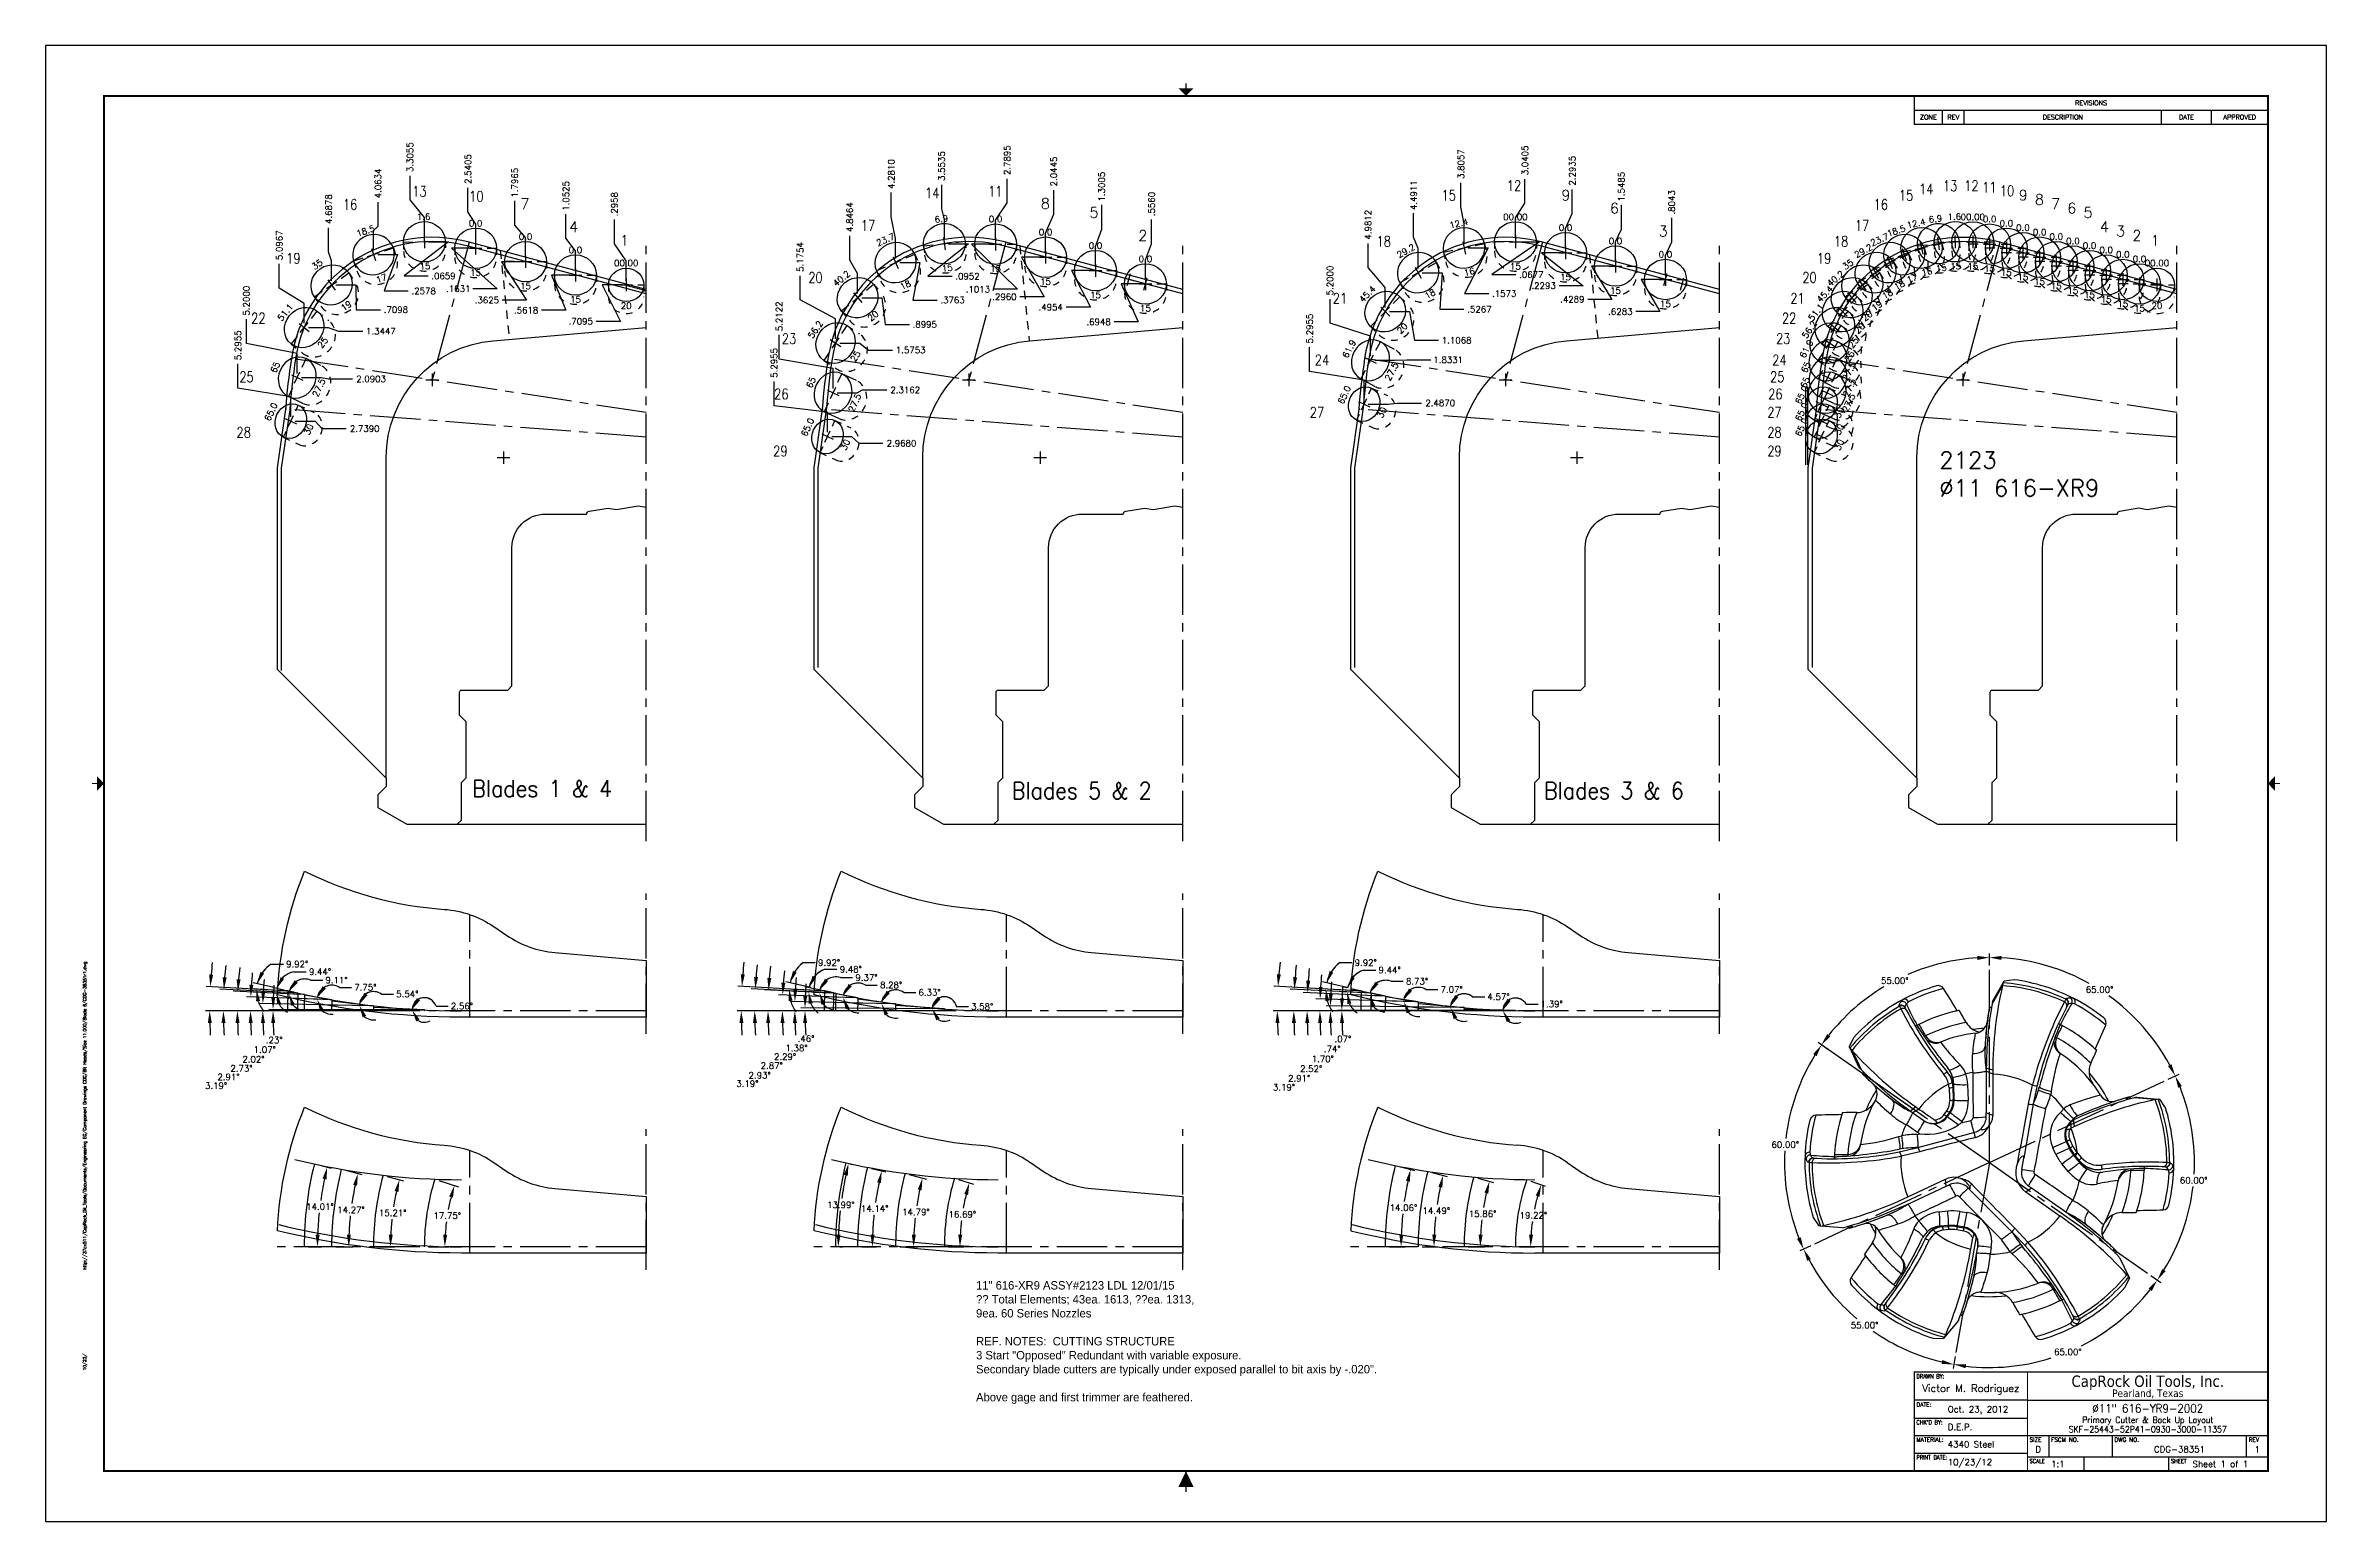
# Model space of a CAD drawing. Extents: x 0 to 80.8, y 22 to 44.
# Drawn here: x 0 to 34, y 22 to 44 of the extents above; entities that cross this region are included whole.
import ezdxf
from ezdxf.enums import TextEntityAlignment as Align

# ---------------------------------------------------------------- set-up
doc = ezdxf.new("R2010")
doc.units = 0
doc.header["$MEASUREMENT"] = 0
doc.linetypes.add('CENTER2', pattern=[1.125, 0.75, -0.125, 0.125, -0.125])
doc.linetypes.add('HIDDEN2', pattern=[0.1875, 0.125, -0.0625])
doc.layers.get('0').update_dxf_attribs({"linetype": 'CONTINUOUS'})
for name, color, linetype in [('Blade1', 40, 'CONTINUOUS'), ('Blade3', 210, 'CONTINUOUS'), ('Blade5', 112, 'CONTINUOUS'), ('CDG-38049R1', 7, 'CONTINUOUS'), ('CLine', 5, 'CENTER2'), ('Construction', 191, 'CONTINUOUS'), ('Default', 7, 'CONTINUOUS'), ('Dims', 4, 'CONTINUOUS'), ('ODG-42411R1', 7, 'CONTINUOUS'), ('TEXT', 3, 'CONTINUOUS'), ('Title Block', 7, 'CONTINUOUS')]:
    doc.layers.add(name, color=color, linetype=linetype)
doc.styles.add('Block', font='tahoma.ttf')
doc.styles.add('RomanD', font='romand.shx', dxfattribs={"width": 0.9})
doc.styles.add('RomanS', font='romans')
doc.dimstyles.new('Copy of Standard', dxfattribs={"dimtxt": 0.094, "dimasz": 0.18, "dimexe": 0.0625, "dimexo": 0.0625, "dimgap": 0.045, "dimtad": 0, "dimtih": 1, "dimtoh": 1, "dimdec": 4, "dimzin": 4, "dimdsep": 46, "dimtxsty": 'RomanS', "dimcen": 0.09, "dimazin": 1, "dimtfac": 1, "dimtdec": 4, "dimtofl": 0, "dimtmove": 0, "dimatfit": 1, "dimfxl": 1, "dimtolj": 1, "dimtzin": 0, "dimarcsym": 0})
doc.dimstyles.get("Standard").update_dxf_attribs({"dimtxt": 0.094, "dimasz": 0.18, "dimexe": 0.0625, "dimexo": 0.0625, "dimgap": 0.045, "dimtad": 0, "dimtih": 1, "dimtoh": 1, "dimdec": 4, "dimzin": 4, "dimdsep": 46, "dimtxsty": 'RomanS', "dimcen": 0.09, "dimazin": 1, "dimtfac": 1, "dimtdec": 4, "dimtofl": 0, "dimtmove": 0, "dimatfit": 1, "dimfxl": 1, "dimtolj": 1, "dimtzin": 0, "dimarcsym": 0})

msp = doc.modelspace()

# ---------------------------------------------------------------- texts
at = {"insert": (28.22825, 37.94651), "char_height": 0.25, "attachment_point": 1, "style": 'RomanS'}
msp.add_mtext_dynamic_manual_height_columns('2123\\PØ11 616-XR9', width=2.9638323, gutter_width=1.25, heights=[0], dxfattribs=at)
at = {"layer": 'Blade1', "style": 'RomanS', "width": 0.8}
for s, p in [('13', (5.5732, 41.82648)), ('10', (6.4205, 41.75247)), ('13', (28.39186, 41.90993)), ('10', (29.23916, 41.83592)), ('16', (4.53949, 41.63042)), ('16', (27.35815, 41.63042)), ('19', (3.69481, 40.82853)), ('19', (26.51348, 40.82853)), ('22', (3.17227, 39.93728)), ('22', (25.99093, 39.93728)), ('25', (2.99521, 39.06258)), ('25', (25.81387, 39.06258)), ('28', (2.9536, 38.23411)), ('28', (25.77227, 38.23411))]:
    msp.add_text(s, height=0.15625, dxfattribs=at).set_placement(p, align=Align.MIDDLE_CENTER)
at = {"layer": 'Blade1', "style": 'RomanS'}
for s, p in [('7', (7.14494, 41.64234)), ('7', (29.96361, 41.64234)), ('4', (7.8726, 41.29868)), ('1', (8.62931, 41.09592)), ('4', (30.69126, 41.29868)), ('1', (31.44797, 41.09592))]:
    msp.add_text(s, height=0.15625, dxfattribs=at).set_placement(p, align=Align.MIDDLE_CENTER)
at = {"layer": 'Blade3', "style": 'RomanS', "width": 0.8}
for s, p in [('15', (20.91633, 41.76724)), ('12', (21.8891, 41.91188)), ('15', (27.735, 41.76866)), ('12', (28.70776, 41.9133)), ('18', (19.94849, 41.08262)), ('18', (26.76716, 41.08262)), ('21', (19.29652, 40.23162)), ('21', (26.11519, 40.23162)), ('24', (19.02773, 39.31358)), ('24', (25.84639, 39.31358)), ('27', (18.9536, 38.53417)), ('27', (25.77227, 38.53417))]:
    msp.add_text(s, height=0.15625, dxfattribs=at).set_placement(p, align=Align.MIDDLE_CENTER)
at = {"layer": 'Blade3', "style": 'RomanS'}
for s, p in [('9', (22.66198, 41.77033)), ('9', (29.48065, 41.77175)), ('6', (23.38643, 41.57763)), ('6', (30.20509, 41.57763)), ('3', (24.11408, 41.23397)), ('3', (30.93274, 41.23397))]:
    msp.add_text(s, height=0.15625, dxfattribs=at).set_placement(p, align=Align.MIDDLE_CENTER)
at = {"layer": 'Blade5', "style": 'RomanS', "width": 0.8}
for s, p in [('14', (13.21741, 41.80215)), ('11', (14.15824, 41.82737)), ('14', (28.03607, 41.86217)), ('11', (28.9769, 41.88738)), ('17', (12.25979, 41.31915)), ('17', (27.07845, 41.31915)), ('20', (11.47638, 40.54352)), ('20', (26.29505, 40.54352)), ('23', (11.08334, 39.63202)), ('23', (25.902, 39.63202)), ('26', (10.9682, 38.80649)), ('26', (25.78686, 38.80649)), ('29', (10.9536, 37.95718)), ('29', (25.77227, 37.95718))]:
    msp.add_text(s, height=0.15625, dxfattribs=at).set_placement(p, align=Align.MIDDLE_CENTER)
at = {"layer": 'Blade5', "style": 'RomanS'}
for s, p in [('8', (14.90346, 41.64703)), ('5', (15.62791, 41.51293)), ('8', (29.72213, 41.70704)), ('5', (30.44657, 41.51293)), ('2', (16.35556, 41.16927)), ('2', (31.17423, 41.16927))]:
    msp.add_text(s, height=0.15625, dxfattribs=at).set_placement(p, align=Align.MIDDLE_CENTER)
at = {"layer": 'Dims', "style": 'RomanS', "width": 0.9}
for s, p in [('Blades 1 & 4', (6.36121, 32.79915)), ('Blades 5 & 2', (14.4051, 32.76885)), ('Blades 3 & 6', (22.33767, 32.76885))]:
    msp.add_text(s, height=0.25, dxfattribs=at).set_placement(p)
at = {"layer": 'TEXT', "insert": (13.87055, 25.58167), "char_height": 0.125, "width": 8.4192095, "attachment_point": 1}
msp.add_mtext('11" 616-XR9 ASSY#2123 LDL 12/01/15\\P?? Total Elements; 43ea. 1613, ??ea. 1313,\\P9ea. 60 Series Nozzles\\P\\PREF. NOTES:  CUTTING STRUCTURE\\P3 Start "Opposed" Redundant with variable exposure.  \\PSecondary blade cutters are typically under exposed parallel to bit axis by -.020". \\P\\PAbove gage and first trimmer are feathered.', dxfattribs=at)

# ---------------------------------------------------------------- blocks, each defined once
blk = doc.blocks.new('COT_Dblock')
at = {"layer": 'Title Block'}
for p, q in [((27.857, 21.25), (27.857, 20.828)), ((27.857, 21.039), (33.13, 21.039)), ((27.857, 20.828), (33.13, 20.828)), ((28.278, 20.828), (28.278, 21.039)), ((28.599, 20.828), (28.599, 21.039)), ((31.544, 20.828), (31.544, 21.039)), ((32.286, 20.828), (32.286, 21.039)), ((29.544, 1.805), (27.857, 1.805)), ((27.857, 1.539), (29.544, 1.539)), ((27.857, 1.282), (33.13, 1.282)), ((29.865, 0.961), (29.865, 1.282)), ((30.81, 0.961), (30.81, 1.282)), ((32.809, 0.961), (32.809, 1.282)), ((27.857, 1.016), (29.544, 1.016)), ((29.544, 0.961), (33.13, 0.961)), ((30.388, 0.75), (30.388, 0.961)), ((31.653, 0.75), (31.653, 0.961))]:
    blk.add_line(p, q, dxfattribs=at)
at = {"layer": 'Title Block', "color": 8}
blk.add_lwpolyline([(0, 0), (34, 0), (34, 22), (0, 22)], close=True, dxfattribs=at)
at = {"layer": 'Title Block'}
for points, const_width in [([(17, 21.438), (17, 21.363)], 0.015), ([(0.69, 11), (0.765, 11)], 0.015), ([(33.31, 11), (33.235, 11)], 0.015), ([(27.857, 0.75), (27.857, 2.227), (33.13, 2.227)], 0.0169), ([(29.544, 0.75), (29.544, 2.227)], 0.0169), ([(29.544, 1.805), (33.13, 1.805)], 0.0169), ([(17, 0.438), (17, 0.513)], 0.015)]:
    blk.add_lwpolyline(points, dxfattribs=dict(at, const_width=const_width))
at = {"layer": 'Title Block', "const_width": 0.03}
blk.add_lwpolyline([(33.13, 21.25), (0.87, 21.25), (0.87, 0.75), (33.13, 0.75)], close=True, dxfattribs=at)
at = {"layer": 'Title Block'}
for points in [[(16.887, 21.363), (17.113, 21.363), (17, 21.25)], [(0.765, 10.887), (0.765, 11.113), (0.87, 11)], [(33.235, 10.887), (33.235, 11.113), (33.13, 11)], [(16.887, 0.513), (17.113, 0.513), (17, 0.75)]]:
    blk.add_solid(points, dxfattribs=at)
for s, height, style, p in [('REVISIONS', 0.0703, 'RomanS', (30.493, 21.145)), ('ZONE', 0.0703, 'RomanS', (28.067, 20.934)), ('REV', 0.0703, 'RomanS', (28.439, 20.934)), ('DESCRIPTION', 0.07031, 'RomanS', (30.071, 20.934)), ('DATE', 0.0703, 'RomanS', (31.915, 20.934)), ('APPROVED', 0.0703, 'RomanS', (32.708, 20.934)), ('CapRock Oil Tools, Inc.', 0.16875, 'Block', (31.337, 2.09)), ('Pearland, Texas', 0.1125, 'Block', (31.337, 1.91))]:
    blk.add_text(s, height=height, dxfattribs=dict(at, style=style)).set_placement(p, align=Align.MIDDLE_CENTER)
at = {"layer": 'Title Block', "style": 'RomanS'}
for s, width, p in [('DRAWN BY:', 0.86, (27.888, 2.195)), ("CHK'D BY:", 0.91, (27.888, 1.508)), ('PRINT DATE:', 0.78, (27.888, 0.985)), ('SCALE', 0.9, (29.575, 0.93)), ('SHEET', 0.9, (31.685, 0.93))]:
    blk.add_text(s, height=0.0625, dxfattribs=dict(at, width=width)).set_placement(p, align=Align.TOP_LEFT)
for s, p in [('DATE:', (27.888, 1.773)), ('MATERIAL:', (27.888, 1.25)), ('SIZE', (29.575, 1.25)), ('FSCM NO.', (29.896, 1.25)), ('DWG NO.', (30.841, 1.25)), ('REV', (32.841, 1.25))]:
    blk.add_text(s, height=0.0625, dxfattribs=at).set_placement(p, align=Align.TOP_LEFT)
at = {"layer": 'Title Block', "color": 3, "style": 'RomanS'}
blk.add_text('D', height=0.094, dxfattribs=at).set_placement((29.704, 1.121), align=Align.TOP_CENTER)
at = {"layer": 'Title Block', "color": 1, "style": 'RomanS', "flags": 8}
for tag, p in [('FNAME', (0.62, 3.75)), ('REVDATE', (0.62, 2.25)), ('USER', (0.62, 0.75))]:
    blk.add_attdef(tag, text='', height=0.047, rotation=90, dxfattribs=at).set_placement(p, align=Align.BOTTOM_LEFT)
at = {"layer": 'Title Block', "color": 3, "style": 'RomanS', "flags": 8}
for tag, p in [('DDATE', (28.356, 1.672)), ('CHECK', (28.356, 1.406)), ('MATRL', (28.356, 1.149)), ('PDATE', (28.356, 0.883)), ('SCALE', (29.896, 0.855)), ('SHEET', (32.005, 0.855))]:
    blk.add_attdef(tag, text='', height=0.094, dxfattribs=at).set_placement(p, align=Align.MIDDLE_LEFT)
blk.add_attdef('DRAWN', text='', height=0.11, dxfattribs=at).set_placement((28.7, 1.984), align=Align.MIDDLE_CENTER)
at = {"layer": 'Title Block', "color": 3, "style": 'RomanD', "width": 0.9, "flags": 8}
for tag, height, p in [('TITL1', 0.125, (31.337, 1.684)), ('TITL2', 0.094, (31.337, 1.514)), ('TITL3', 0.094, (31.337, 1.374))]:
    blk.add_attdef(tag, text='', height=height, dxfattribs=at).set_placement(p, align=Align.MIDDLE_CENTER)
at = {"layer": 'Title Block', "color": 3, "style": 'RomanS', "flags": 8}
for tag, p in [('FSCM#', (30.337, 1.121)), ('DWG#', (31.81, 1.121)), ('REV#', (32.97, 1.121))]:
    blk.add_attdef(tag, text='', height=0.094, dxfattribs=at).set_placement(p, align=Align.TOP_CENTER)
blk = doc.blocks.new('*D8')
at = {"layer": 'Dims', "color": 0, "lineweight": -2, "transparency": 16777216}
for p, q in [((28.977, 30.287), (28.977, 30.468)), ((26.57, 29.035), (26.422, 29.138))]:
    blk.add_line(p, q, dxfattribs=at)
for start, end in [(93.3755, 113.4918), (121.0293, 141.6245)]:
    blk.add_arc((28.977, 27.35), 3.056, start, end, dxfattribs=at)
at = {"layer": 'Dims', "color": 0, "transparency": 16777216}
for points in [[(28.796, 30.43), (28.798, 30.37), (28.977, 30.405)], [(26.605, 29.229), (26.557, 29.265), (26.474, 29.102)]]:
    blk.add_solid(points, dxfattribs=at)
at = {"layer": 'Dims', "color": 0, "transparency": 16777216, "insert": (27.566, 30.06), "char_height": 0.094, "attachment_point": 5, "style": 'RomanS'}
blk.add_mtext('\\A1;55.00°', dxfattribs=at)
blk = doc.blocks.new('*D9')
at = {"layer": 'Dims', "color": 0, "lineweight": -2, "transparency": 16777216}
for p, q in [((27.799, 28.174), (26.422, 29.138)), ((26.314, 26.108), (26.151, 26.032))]:
    blk.add_line(p, q, dxfattribs=at)
for start, end in [(148.3755, 173.2659), (176.7295, 201.6245)]:
    blk.add_arc((28.977, 27.35), 3.056, start, end, dxfattribs=at)
at = {"layer": 'Dims', "color": 0, "transparency": 16777216}
for points in [[(26.35, 28.968), (26.4, 28.936), (26.474, 29.102)], [(26.164, 26.235), (26.108, 26.212), (26.207, 26.058)]]:
    blk.add_solid(points, dxfattribs=at)
at = {"layer": 'Dims', "color": 0, "transparency": 16777216, "insert": (25.933, 27.616), "char_height": 0.094, "attachment_point": 5, "style": 'RomanS'}
blk.add_mtext('\\A1;60.00°', dxfattribs=at)
blk = doc.blocks.new('CMark')
at = {"layer": 'CLine'}
for p, q in [((-0.094, 0), (0.094, 0)), ((0, 0.094), (0, -0.094))]:
    blk.add_line(p, q, dxfattribs=at)
blk = doc.blocks.new('CDG-38049')
at = {"layer": 'CDG-38049R1', "flags": 128}
for points in [[(5.5, 8.221), (2.862, 8.928, 0.446812), (0.212, 7.196, 0.018866), (0.125, 6.438), (0, 5.563), (0, 2.563), (1.625, 0.938), (1.625, 0.813), (1.5, 0.688), (1.5, 0.5), (1.933, 0.25), (5.5, 0.25)], [(2.685, 0.25), (2.747, 0.312), (2.747, 0.875), (2.818, 0.945), (2.818, 1.776), (2.719, 1.875), (2.719, 2.219, -0.414214), (2.75, 2.25), (3.437, 2.25), (3.5, 2.313), (3.5, 4.375, -0.414214), (4, 4.875), (4.614, 4.875, -0.331475), (4.653, 4.916), (4.935, 4.965), (5.06, 4.943), (5.381, 5), (5.5, 4.979)]]:
    blk.add_lwpolyline(points, format="xyb", dxfattribs=at)
at = {"layer": 'CLine', "color": 1}
for p, q in [((2.862, 8.928), (2.313, 6.875)), ((5.5, 6.387), (0.212, 7.196)), ((5.5, 6.023), (0.125, 6.438))]:
    blk.add_line(p, q, dxfattribs=at)
at = {"layer": 'CLine'}
blk.add_line((5.5, 0), (5.5, 9), dxfattribs=at)
at = {"linetype": 'Continuous'}
blk.add_blockref('CMark', (2.313, 6.875), dxfattribs=at)
blk = doc.blocks.new('1613@15')
for p, q in [((-0.17, 0), (-0.312, 0)), ((0.171, 0), (0.312, 0))]:
    blk.add_line(p, q)
at = {"color": 8, "linetype": 'HIDDEN2', "ltscale": 0.5}
blk.add_line((-0.312, 0), (-0.312, -0.135), dxfattribs=at)
at = {"color": 8, "linetype": 'HIDDEN2', "ltscale": 0.5, "flags": 128}
blk.add_lwpolyline([(0.312, 0), (0.312, -0.135)], dxfattribs=at)
blk.add_ellipse((0, 0), major_axis=(-0.312, 0), ratio=0.965926, start_param=-3.141592653589793, end_param=3.141592653589793)
at = {"color": 8, "linetype": 'HIDDEN2', "ltscale": 0.5}
blk.add_ellipse((0, -0.135), major_axis=(-0.312, 0), ratio=0.965926, start_param=0, end_param=3.141593, dxfattribs=at)
blk.add_blockref('CMark', (0, 0))
at = {"style": 'RomanS'}
blk.add_text('15', height=0.094, dxfattribs=at).set_placement((0, -0.364), align=Align.MIDDLE_CENTER)
blk.add_attdef('ANG', text='', height=0.094, dxfattribs=at).set_placement((0, 0.298), align=Align.BOTTOM_CENTER)
blk = doc.blocks.new('1313@30')
for p, q in [((-0.17, 0), (-0.265, 0)), ((0.171, 0), (0.264, 0))]:
    blk.add_line(p, q)
at = {"color": 8, "linetype": 'HIDDEN2', "ltscale": 0.5}
blk.add_line((-0.265, 0), (-0.265, -0.26), dxfattribs=at)
at = {"color": 8, "linetype": 'HIDDEN2', "ltscale": 0.5, "flags": 128}
blk.add_lwpolyline([(0.264, 0), (0.264, -0.26)], dxfattribs=at)
blk.add_ellipse((0, 0), major_axis=(0.264, 0), ratio=0.866025)
at = {"color": 8, "linetype": 'HIDDEN2', "ltscale": 0.5}
blk.add_ellipse((0, -0.26), major_axis=(0.264, 0), ratio=0.866025, start_param=3.141593, end_param=6.283185, dxfattribs=at)
blk.add_blockref('CMark', (0, 0))
at = {"style": 'RomanS'}
blk.add_text('30', height=0.094, dxfattribs=at).set_placement((0, -0.292), align=Align.MIDDLE_CENTER)
blk.add_attdef('ANG', text='', height=0.094, dxfattribs=at).set_placement((0, 0.251), align=Align.BOTTOM_CENTER)
blk = doc.blocks.new('1613@20')
for p, q in [((-0.17, 0), (-0.312, 0)), ((0.171, 0), (0.312, 0))]:
    blk.add_line(p, q)
at = {"color": 8, "linetype": 'HIDDEN2', "ltscale": 0.5}
blk.add_line((-0.312, 0), (-0.312, -0.178), dxfattribs=at)
at = {"color": 8, "linetype": 'HIDDEN2', "ltscale": 0.5, "flags": 128}
blk.add_lwpolyline([(0.312, 0), (0.312, -0.178)], dxfattribs=at)
blk.add_ellipse((0, 0), major_axis=(-0.312, 0), ratio=0.939693, start_param=-3.141592653589793, end_param=3.141592653589793)
at = {"color": 8, "linetype": 'HIDDEN2', "ltscale": 0.5}
blk.add_ellipse((0, -0.178), major_axis=(-0.312, 0), ratio=0.939693, start_param=0, end_param=3.141593, dxfattribs=at)
blk.add_blockref('CMark', (0, 0))
at = {"style": 'RomanS'}
blk.add_text('20', height=0.094, dxfattribs=at).set_placement((0, -0.356), align=Align.MIDDLE_CENTER)
blk.add_attdef('ANG', text='', height=0.094, dxfattribs=at).set_placement((0, 0.298), align=Align.BOTTOM_CENTER)
blk = doc.blocks.new('1613@25')
for p, q in [((-0.17, 0), (-0.312, 0)), ((0.171, 0), (0.312, 0))]:
    blk.add_line(p, q)
at = {"color": 8, "linetype": 'HIDDEN2', "ltscale": 0.5}
blk.add_line((-0.312, 0), (-0.312, -0.22), dxfattribs=at)
at = {"color": 8, "linetype": 'HIDDEN2', "ltscale": 0.5, "flags": 128}
blk.add_lwpolyline([(0.312, 0), (0.312, -0.22)], dxfattribs=at)
blk.add_ellipse((0, 0), major_axis=(-0.312, 0), ratio=0.906308, start_param=-3.141592653589793, end_param=3.141592653589793)
at = {"color": 8, "linetype": 'HIDDEN2', "ltscale": 0.5}
blk.add_ellipse((0, -0.22), major_axis=(-0.312, 0), ratio=0.906308, start_param=0, end_param=3.141593, dxfattribs=at)
blk.add_blockref('CMark', (0, 0))
at = {"style": 'RomanS'}
blk.add_text('25', height=0.094, dxfattribs=at).set_placement((0, -0.356), align=Align.MIDDLE_CENTER)
blk.add_attdef('ANG', text='', height=0.094, dxfattribs=at).set_placement((0, 0.287), align=Align.BOTTOM_CENTER)
blk = doc.blocks.new('*D10')
at = {"layer": 'Dims', "color": 0, "lineweight": -2, "transparency": 16777216}
for p, q in [((26.314, 26.108), (26.15, 26.032)), ((28.467, 24.457), (28.435, 24.279))]:
    blk.add_line(p, q, dxfattribs=at)
for start, end in [(208.3753, 229.7514), (235.4325, 256.6247)]:
    blk.add_arc((28.977, 27.35), 3.056, start, end, dxfattribs=at)
at = {"layer": 'Dims', "color": 0, "transparency": 16777216}
for points in [[(26.261, 25.884), (26.315, 25.911), (26.207, 26.058)], [(28.276, 24.406), (28.264, 24.347), (28.446, 24.34)]]:
    blk.add_solid(points, dxfattribs=at)
at = {"layer": 'Dims', "color": 0, "transparency": 16777216, "insert": (27.116, 24.925), "char_height": 0.094, "attachment_point": 5, "style": 'RomanS'}
blk.add_mtext('\\A1;55.00°', dxfattribs=at)
blk = doc.blocks.new('*D11')
at = {"layer": 'Dims', "color": 0, "lineweight": -2, "transparency": 16777216}
for p, q in [((31.383, 25.665), (31.531, 25.561)), ((28.467, 24.457), (28.435, 24.279))]:
    blk.add_line(p, q, dxfattribs=at)
for start, end in [(296.6485, 321.6248), (263.3752, 287.5366)]:
    blk.add_arc((28.977, 27.35), 3.056, start, end, dxfattribs=at)
at = {"layer": 'Dims', "color": 0, "transparency": 16777216}
for points in [[(31.348, 25.47), (31.397, 25.435), (31.48, 25.597)], [(28.62, 24.284), (28.629, 24.344), (28.446, 24.34)]]:
    blk.add_solid(points, dxfattribs=at)
at = {"layer": 'Dims', "color": 0, "transparency": 16777216, "insert": (30.146, 24.526), "char_height": 0.094, "attachment_point": 5, "style": 'RomanS'}
blk.add_mtext('\\A1;65.00°', dxfattribs=at)
blk = doc.blocks.new('*D12')
at = {"layer": 'Dims', "color": 0, "lineweight": -2, "transparency": 16777216}
for p, q in [((31.639, 28.591), (31.803, 28.668)), ((31.383, 25.665), (31.532, 25.561))]:
    blk.add_line(p, q, dxfattribs=at)
for start, end in [(356.7293, 21.6251), (328.3749, 353.2661)]:
    blk.add_arc((28.977, 27.35), 3.056, start, end, dxfattribs=at)
at = {"layer": 'Dims', "color": 0, "transparency": 16777216}
for points in [[(31.79, 28.464), (31.845, 28.488), (31.747, 28.641)], [(31.604, 25.731), (31.554, 25.764), (31.48, 25.597)]]:
    blk.add_solid(points, dxfattribs=at)
at = {"layer": 'Dims', "color": 0, "transparency": 16777216, "insert": (32.021, 27.083), "char_height": 0.094, "attachment_point": 5, "style": 'RomanS'}
blk.add_mtext('\\A1;60.00°', dxfattribs=at)
blk = doc.blocks.new('*D13')
at = {"layer": 'Dims', "color": 0, "lineweight": -2, "transparency": 16777216}
for p, q in [((28.977, 30.287), (28.977, 30.468)), ((31.639, 28.591), (31.803, 28.668))]:
    blk.add_line(p, q, dxfattribs=at)
for start, end in [(60.8677, 86.6245), (28.3755, 54.4181)]:
    blk.add_arc((28.977, 27.35), 3.056, start, end, dxfattribs=at)
at = {"layer": 'Dims', "color": 0, "transparency": 16777216}
for points in [[(29.156, 30.37), (29.158, 30.43), (28.977, 30.405)], [(31.692, 28.815), (31.639, 28.788), (31.746, 28.641)]]:
    blk.add_solid(points, dxfattribs=at)
at = {"layer": 'Dims', "color": 0, "transparency": 16777216, "insert": (30.619, 29.927), "char_height": 0.094, "attachment_point": 5, "style": 'RomanS'}
blk.add_mtext('\\A1;65.00°', dxfattribs=at)
blk = doc.blocks.new('SE')
at = {"layer": 'ODG-42411R1', "color": 7, "linetype": 'Continuous'}
for p, q in [((6.498, 8.874), (6.341, 8.601)), ((6.348, 8.637), (6.507, 8.917)), ((6.498, 8.875), (6.498, 8.874)), ((6.507, 8.917), (6.52, 8.939)), ((6.671, 8.963), (6.52, 8.939)), ((4.962, 8.567), (4.958, 8.573)), ((4.962, 8.566), (4.962, 8.567)), ((4.982, 8.631), (5.013, 8.666)), ((5.013, 8.666), (5.01, 8.665)), ((5.045, 8.547), (5.049, 8.541)), ((5.094, 8.634), (5.066, 8.602)), ((6.298, 8.543), (6.298, 8.542)), ((6.333, 8.55), (6.331, 8.543)), ((7.441, 8.672), (7.445, 8.678)), ((7.441, 8.672), (7.441, 8.672)), ((7.474, 8.592), (7.47, 8.586)), ((7.506, 8.691), (7.552, 8.687)), ((7.573, 8.602), (7.53, 8.607)), ((7.552, 8.687), (7.549, 8.688)), ((5.226, 8.285), (5.2, 8.27)), ((6.091, 8.163), (6.091, 8.163)), ((4.282, 8.102), (4.214, 7.965)), ((4.225, 7.942), (4.214, 7.965)), ((4.362, 7.651), (4.225, 7.942)), ((4.254, 7.91), (4.254, 7.91)), ((4.254, 7.91), (4.389, 7.625)), ((5.575, 8.033), (5.575, 8.033)), ((7.356, 7.863), (7.356, 7.863)), ((4.411, 7.557), (4.412, 7.556)), ((4.426, 7.588), (4.43, 7.584)), ((6.056, 7.579), (6.054, 7.582)), ((6.353, 7.613), (6.256, 7.643)), ((6.256, 7.612), (6.256, 7.599)), ((6.353, 7.556), (6.256, 7.599)), ((6.256, 7.599), (6.256, 6.977)), ((6.353, 7.556), (6.353, 7.555)), ((4.603, 7.168), (4.603, 7.169)), ((5.702, 7.349), (5.694, 7.407)), ((5.747, 7.435), (5.757, 7.365)), ((5.757, 7.365), (5.764, 7.176)), ((5.764, 7.176), (5.778, 7.172)), ((5.778, 7.172), (5.771, 7.409)), ((5.978, 7.399), (5.986, 7.162)), ((6.886, 7.11), (6.945, 7.389)), ((7.014, 7.389), (6.957, 7.112)), ((7.224, 7.298), (7.217, 7.253)), ((7.958, 7.243), (7.958, 7.243)), ((8.391, 7.216), (8.389, 7.216)), ((8.411, 7.187), (8.404, 7.186)), ((8.775, 7.175), (8.461, 7.201)), ((8.497, 7.211), (8.818, 7.184)), ((8.775, 7.175), (8.775, 7.175)), ((8.818, 7.184), (8.843, 7.182)), ((8.928, 7.055), (8.843, 7.182)), ((5.062, 6.805), (5.059, 6.805)), ((5.231, 6.687), (5.062, 6.805)), ((5.204, 7.068), (5.124, 7.005)), ((5.149, 6.988), (5.16, 6.98)), ((5.251, 7.035), (5.16, 6.98)), ((5.16, 6.98), (5.325, 6.865)), ((5.251, 7.035), (5.252, 7.034)), ((5.331, 6.86), (5.325, 6.865)), ((5.629, 6.953), (5.668, 7.009)), ((5.709, 6.986), (5.669, 6.929)), ((5.669, 6.929), (5.678, 6.922)), ((5.678, 6.922), (5.721, 6.983)), ((5.721, 6.983), (5.709, 6.986)), ((5.88, 6.827), (6.025, 6.865)), ((5.897, 6.851), (5.88, 6.827)), ((6.353, 6.938), (6.256, 6.977)), ((6.256, 6.926), (6.256, 6.977)), ((6.353, 6.927), (6.353, 6.938)), ((6.957, 7.112), (6.814, 6.303)), ((7.361, 6.983), (7.411, 7.037)), ((7.519, 6.749), (7.517, 6.843)), ((7.562, 6.896), (7.523, 6.852)), ((7.523, 6.852), (7.524, 6.851)), ((7.523, 6.852), (7.523, 6.852)), ((7.524, 6.851), (7.573, 6.881)), ((7.58, 6.884), (7.557, 6.872)), ((7.571, 6.773), (7.557, 6.872)), ((4.384, 6.505), (4.384, 6.505)), ((4.952, 6.625), (4.995, 6.637)), ((4.958, 6.395), (5.233, 6.461)), ((5.221, 6.657), (5.262, 6.667)), ((5.262, 6.667), (5.231, 6.687)), ((5.233, 6.461), (6.07, 6.685)), ((7.448, 6.547), (7.495, 6.447)), ((7.507, 6.455), (7.461, 6.553)), ((7.502, 6.575), (7.548, 6.478)), ((7.518, 6.749), (7.51, 6.745)), ((7.519, 6.749), (7.518, 6.749)), ((3.57, 6.291), (3.554, 6.335)), ((3.554, 6.335), (3.554, 6.331)), ((3.615, 6.241), (3.607, 6.241)), ((3.615, 6.241), (3.615, 6.241)), ((3.623, 6.39), (3.637, 6.348)), ((3.673, 6.304), (3.681, 6.303)), ((5.265, 6.398), (4.987, 6.333)), ((6.784, 6.134), (6.814, 6.303)), ((7.293, 6.359), (7.247, 6.457)), ((7.477, 6.103), (7.387, 6.212)), ((7.495, 6.447), (7.507, 6.455)), ((7.574, 6.349), (7.561, 6.34)), ((7.561, 6.34), (7.651, 6.23)), ((7.582, 6.34), (7.574, 6.349)), ((7.64, 6.27), (7.582, 6.34)), ((7.607, 6.387), (7.614, 6.378)), ((7.614, 6.378), (7.675, 6.309)), ((7.627, 6.268), (7.661, 6.227)), ((7.651, 6.23), (7.661, 6.227)), ((8.614, 6.146), (8.614, 6.176)), ((8.932, 6.171), (8.924, 6.172)), ((8.982, 6.085), (8.968, 6.126)), ((8.99, 6.234), (8.997, 6.233)), ((8.99, 6.234), (8.99, 6.234)), ((9.035, 6.184), (9.051, 6.14)), ((9.051, 6.14), (9.051, 6.143)), ((5.076, 5.614), (5.657, 5.884)), ((5.087, 5.726), (5.65, 5.989)), ((5.65, 5.989), (5.662, 5.994)), ((5.657, 5.884), (5.65, 5.989)), ((5.657, 5.884), (5.704, 5.907)), ((5.987, 5.857), (5.969, 5.873)), ((5.969, 5.873), (5.987, 5.858)), ((6.644, 5.2), (5.987, 5.857)), ((6.932, 5.853), (6.845, 5.796)), ((7.353, 5.44), (6.845, 5.796)), ((6.932, 5.853), (6.887, 5.885)), ((7.456, 5.487), (6.932, 5.853)), ((8.221, 5.969), (8.221, 5.969)), ((5.191, 5.447), (5.189, 5.444)), ((5.556, 5.503), (5.682, 5.515)), ((5.865, 5.509), (5.969, 5.491)), ((7.543, 5.67), (7.546, 5.67)), ((3.677, 5.42), (3.762, 5.293)), ((3.787, 5.291), (3.762, 5.293)), ((4.108, 5.264), (3.787, 5.291)), ((4.194, 5.287), (4.201, 5.289)), ((4.214, 5.259), (4.215, 5.259)), ((4.647, 5.231), (4.646, 5.232)), ((5.561, 5.288), (5.555, 5.283)), ((5.604, 5.287), (5.555, 5.283)), ((5.689, 5.299), (5.561, 5.288)), ((5.599, 5.277), (5.688, 5.286)), ((5.702, 5.237), (5.614, 5.228)), ((5.688, 5.286), (5.689, 5.299)), ((5.919, 5.216), (5.816, 5.234)), ((5.82, 5.294), (5.82, 5.281)), ((5.926, 5.275), (5.82, 5.294)), ((5.82, 5.281), (5.924, 5.262)), ((5.924, 5.262), (5.926, 5.275)), ((6.024, 4.948), (6.053, 5.113)), ((6.838, 4.994), (6.644, 5.2)), ((6.682, 5.259), (6.877, 5.05)), ((8.002, 5.306), (8.002, 5.306)), ((4.982, 4.819), (4.982, 4.819)), ((6.11, 4.875), (6.128, 4.977)), ((6.129, 4.986), (6.128, 4.977)), ((6.329, 4.969), (6.313, 4.873)), ((6.313, 4.873), (6.314, 4.87)), ((6.642, 4.875), (6.61, 4.905)), ((8.179, 4.886), (8.175, 4.891)), ((8.194, 4.918), (8.193, 4.919)), ((8.243, 4.824), (8.38, 4.533)), ((7.03, 4.442), (7.03, 4.442)), ((8.323, 4.372), (8.391, 4.509)), ((8.38, 4.533), (8.391, 4.509)), ((4.641, 4.129), (4.682, 4.117)), ((4.74, 4.122), (4.745, 4.128)), ((4.902, 4.396), (4.926, 4.379)), ((6.177, 4.304), (6.177, 4.304)), ((4.691, 4.029), (4.647, 4.042)), ((4.647, 4.042), (4.649, 4.04)), ((4.758, 4.038), (4.753, 4.032)), ((4.758, 4.038), (4.758, 4.038)), ((5.841, 3.882), (5.635, 3.634)), ((5.871, 3.965), (5.874, 3.972)), ((5.906, 3.966), (5.907, 3.967)), ((7.511, 3.84), (7.539, 3.873)), ((7.56, 3.927), (7.556, 3.934)), ((7.623, 3.844), (7.592, 3.809)), ((7.592, 3.809), (7.595, 3.81)), ((7.643, 3.908), (7.647, 3.901)), ((7.643, 3.908), (7.643, 3.908)), ((5.466, 3.618), (5.619, 3.614)), ((5.635, 3.634), (5.619, 3.614))]:
    blk.add_line(p, q, dxfattribs=at)
for centre, radius, start, end in [((6.302, 6.237), 2.75, 106.6693, 118.0379), ((5.538, 8.776), 0.0988, 35.1709, 104.2799), ((11.996, 7.604), 5.643, 166.9912, 179.9089), ((11.49, 7.753), 5.117, 166.8563, 167.3445), ((6.302, 6.237), 2.644, 64.9782, 85.7679), ((6.302, 6.237), 2.688, 64.9272, 85.6278), ((6.302, 6.237), 2.75, 63.0379, 82.298), ((6.302, 6.237), 2.688, 119.9272, 140.6278), ((6.302, 6.237), 2.644, 119.9782, 140.7679), ((6.302, 6.237), 2.75, 118.0379, 137.298), ((4.993, 8.513), 0.0624, 26.7662, 120.0302), ((9.302, 10.735), 4.852, 206.5433, 207.0532), ((9.969, 11.101), 5.612, 207.2831, 219.2516), ((5.037, 8.608), 0.0628, 24.4798, 113.122), ((9.321, 10.678), 4.777, 206.5805, 207.0876), ((9.372, 10.555), 4.729, 204.3938, 208.7071), ((9.408, 10.722), 4.875, 207.0825, 219.894), ((6.302, 6.237), 2.684, 104.7568, 116.7492), ((6.31, 6.212), 2.338, 101.2985, 116.9261), ((-8.281, 0.172), 16.377, 30.5614, 31.9285), ((6.301, 6.238), 2.311, 101.2023, 101.9769), ((-8.043, 0.323), 16.125, 29.7446, 30.4914), ((11.774, 7.684), 5.543, 171.0924, 177.2402), ((12.006, 7.612), 5.75, 170.0999, 179.6955), ((6.315, 8.528), 0.0232, 107.6364, 137.5319), ((6.307, 6.535), 2.015, 89.2644, 89.9506), ((12.006, 7.612), 5.75, 169.7304, 170.0999), ((12.429, 6.005), 5.656, 152.3106, 165.8404), ((11.758, 6.266), 4.875, 152.0825, 166.6834), ((11.599, 6.199), 4.728, 149.3935, 153.7074), ((11.707, 6.36), 4.852, 151.5433, 152.0532), ((7.415, 8.615), 0.0624, 331.7662, 65.0302), ((11.671, 6.312), 4.777, 151.5805, 152.0876), ((6.302, 6.237), 2.75, 51.6693, 63.0379), ((7.519, 8.634), 0.0628, 329.4798, 58.122), ((6.302, 6.237), 2.684, 49.7568, 61.7492), ((10.552, 11.647), 6.303, 212.2798, 219.4262), ((9.425, 10.764), 4.881, 210.5822, 211.2571), ((7.804, 3.246), 5.66, 116.8123, 117.0504), ((9.38, 10.591), 4.723, 209.0562, 211.4635), ((6.302, 6.239), 2.112, 99.385, 116.7479), ((6.31, 6.213), 2.337, 112.9458, 114.1459), ((6.302, 6.237), 1.938, 96.2725, 112.0468), ((6.31, 6.213), 2.337, 102.0696, 103.4824), ((6.222, 8.481), 0.308, 210.8531, 256.9457), ((9.774, 7.509), 3.741, 169.9248, 174.5829), ((6.302, 6.237), 2, 92.2153, 97.0108), ((6.096, 8.3), 0.132, 285.2278, 300.0072), ((11.068, 7.719), 4.838, 173.8014, 177.1999), ((6.1, 8.352), 0.17, 328.3915, 347.8518), ((12.662, 7.596), 6.437, 172.399, 174.2449), ((12.662, 7.596), 6.437, 172.3021, 172.3504), ((13.667, 5.682), 6.829, 157.5185, 165.6676), ((11.633, 6.214), 4.722, 154.0551, 156.4628), ((11.801, 6.276), 4.88, 155.5809, 156.2563), ((6.561, 6.727), 1.76, 62.9203, 63.892), ((4.714, 3.292), 5.659, 61.8122, 62.0503), ((6.286, 6.217), 2.338, 46.2985, 61.9261), ((6.287, 6.217), 2.337, 57.9457, 59.1459), ((-7.031, 14.704), 16.377, 335.5614, 336.9285), ((7.944, 8.32), 0.0988, 340.1709, 49.2799), ((8.036, 11.357), 5.117, 221.8563, 222.3445), ((8.448, 11.685), 5.643, 221.9912, 234.9089), ((5.397, 8.026), 0.109, 114.4756, 128.6636), ((6.221, 6.441), 1.719, 111.8424, 112.081), ((8.102, 9.902), 3.143, 216.4967, 224.6419), ((7.177, 7.738), 1.134, 173.7413, 187.9475), ((7.809, 7.867), 1.575, 176.7822, 187.472), ((7.796, 7.859), 1.561, 176.6227, 189.4184), ((6.312, 7.976), 0.0789, 194.6413, 198.3378), ((10.273, 6.884), 3.077, 161.439, 172.2707), ((7.248, 8.005), 0.109, 59.475, 73.6539), ((6.304, 6.239), 2.112, 44.385, 61.7479), ((6.422, 6.42), 1.719, 56.8424, 57.081), ((6.302, 6.237), 1.938, 31.2725, 57.0468), ((-6.771, 14.596), 16.125, 334.7446, 335.4914), ((6.287, 6.217), 2.337, 47.0696, 48.4823), ((6.302, 6.239), 2.311, 46.2023, 46.9769), ((8.447, 11.698), 5.75, 224.7304, 225.0999), ((8.447, 11.698), 5.75, 225.0999, 234.6955), ((6.061, 6.411), 2.015, 144.2644, 144.9506), ((8.257, 11.551), 5.545, 226.0938, 232.2389), ((8.838, 12.228), 6.438, 227.3008, 227.3503), ((8.838, 12.228), 6.438, 227.3995, 229.2433), ((5.34, 7.32), 0.365, 13.8753, 39.0299), ((9.408, 10.722), 4.875, 219.894, 220.1105), ((5.374, 7.35), 0.383, 12.8484, 39.8562), ((5.393, 7.341), 0.374, 1.7801, 40.0217), ((5.396, 7.412), 0.369, 1.6047, 38.8675), ((5.414, 7.404), 0.356, 24.0126, 26.3334), ((7.179, 8.181), 1.572, 203.2768, 203.6957), ((5.4, 7.398), 0.371, 1.6679, 17.9729), ((5.613, 7.441), 0.357, 19.1321, 45.0516), ((6.302, 6.237), 1.367, 100.4817, 104.9219), ((5.397, 7.379), 0.582, 1.8891, 17.8927), ((138.595, 7.806), 132.539, 180.09802, 180.38739), ((12.006, 7.612), 5.75, 179.6955, 180), ((6.302, 6.237), 1.319, 60.8382, 87.8144), ((8.095, 7.59), 0.308, 155.8531, 214.8585), ((6.302, 6.237), 2, 27.2153, 42.0289), ((6.302, 6.237), 1.938, 151.2725, 172.0468), ((6.302, 6.237), 2, 147.2153, 156.9854), ((4.454, 7.285), 0.17, 23.3775, 42.8515), ((7.253, 9.812), 3.743, 224.9259, 229.582), ((4.495, 7.251), 0.131, 340.1638, 354.9526), ((7.823, 10.993), 4.84, 228.8004, 232.1992), ((4.884, 7.242), 0.0789, 249.6487, 253.3473), ((5.831, 8.406), 1.575, 231.7819, 242.4718), ((5.831, 8.391), 1.561, 231.6223, 244.4182), ((6.302, 6.237), 1.319, 117.4849, 142.8144), ((5.466, 7.148), 0.245, 325.5459, 2.8685), ((188.222, 15.754), 182.714, 182.63678, 182.69602), ((5.454, 7.163), 0.31, 325.1482, 2.2761), ((5.464, 7.163), 0.313, 324.844, 1.576), ((9.783, 10.735), 5.25, 219.9273, 220.105), ((59.074, 9.075), 53.334, 181.7754, 181.8507), ((6.253, 7.619), 0.526, 201.9299, 203.5383), ((5.471, 7.143), 0.516, 325.651, 2.1142), ((5.578, 7.757), 1.522, 334.9251, 345.3564), ((5.6, 7.724), 1.685, 336.0686, 343.7798), ((6.302, 6.237), 1.367, 35.7777, 47.9839), ((9.339, 2.257), 5.174, 105.4785, 110.7565), ((9.947, 1.655), 5.643, 101.9912, 114.9089), ((9.959, 1.65), 5.75, 105.0999, 114.4402), ((10.265, 0.892), 6.597, 106.5176, 113.5304), ((8.083, 7.295), 0.131, 220.1591, 234.9532), ((10.175, 1.192), 6.285, 107.4025, 109.3018), ((8.137, 7.297), 0.152, 267.2027, 283.9505), ((10.175, 1.192), 6.285, 107.2708, 107.3446), ((6.574, 6.359), 2.015, 24.2644, 24.9506), ((9.959, 1.65), 5.75, 104.7304, 105.0999), ((9.869, 2.176), 5.117, 101.8563, 102.3445), ((6.302, 6.237), 2.644, 359.9782, 20.7679), ((6.302, 6.237), 2.688, 359.9272, 20.6278), ((6.302, 6.237), 2.75, 166.6693, 178.0379), ((6.303, 6.237), 2.684, 164.7568, 176.7492), ((3.722, 6.845), 0.0988, 95.1709, 164.2799), ((4.264, -9.425), 16.377, 90.5614, 91.9285), ((6.328, 6.231), 2.338, 161.2985, 176.9262), ((6.327, 6.232), 2.337, 162.0696, 163.4824), ((6.301, 6.237), 2.311, 161.2023, 161.9769), ((4.252, -9.144), 16.125, 89.7446, 90.4914), ((6.301, 6.238), 2.112, 159.385, 176.7479), ((4.319, 7.29), 0.308, 270.8531, 329.8585), ((5.574, 7.814), 1.134, 228.741, 242.9472), ((6.302, 6.237), 1.367, 155.4817, 162.9848), ((8.447, 11.698), 5.75, 234.6955, 235), ((5.385, 7.462), 0.804, 261.2075, 304.7278), ((5.46, 7.052), 0.231, 234.187, 283.3554), ((5.474, 7.065), 0.25, 235.1234, 325.1004), ((5.48, 7.057), 0.182, 269.7773, 325.0927), ((5.465, 7.071), 0.248, 281.0786, 325.0578), ((-1.824, 17.846), 13.445, 304.7649, 304.9574), ((6.013, 6.909), 0.0456, 285.2207, 1.0395), ((6.006, 6.926), 0.25, 317.035, 0), ((6.126, 6.934), 0.227, 315.3571, 358.3362), ((-86.415, 24.119), 94.839, 349.12453, 349.6683), ((95.45, -9.708), 89.885, 169.26107, 169.8693), ((7.653, 6.644), 0.447, 130.7259, 204.7301), ((7.597, 6.843), 0.269, 109.9966, 133.7909), ((7.674, 6.653), 0.25, 127.2699, 205.0336), ((7.667, 6.676), 0.225, 131.8359, 163.5992), ((7.679, 6.664), 0.242, 120.3276, 132.0216), ((7.73, 6.709), 0.251, 113.1282, 145.4074), ((7.73, 6.709), 0.252, 113.5432, 132.0482), ((9.959, 1.65), 5.75, 114.4402, 114.5148), ((10.084, 1.362), 6.093, 109.0101, 113.747), ((7.613, 6.792), 0.149, 83.0418, 83.6792), ((6.302, 6.237), 2.75, 358.0379, 17.298), ((6.327, 6.232), 2.337, 172.9458, 174.1459), ((4.038, 9.566), 3.08, 276.4427, 287.2699), ((6.086, 6.269), 1.719, 171.8424, 172.081), ((5.231, 4.938), 1.522, 89.9298, 100.3504), ((5.253, 4.972), 1.685, 91.0728, 98.784), ((26.579, -74.969), 84.112, 104.09532, 104.67849), ((6.006, 6.926), 0.25, 285, 317.035), ((6.018, 6.896), 0.296, 284.9894, 335.6463), ((7.686, 6.658), 0.249, 160.963, 205.0399), ((9.732, 1.544), 5.5, 114.3919, 114.543), ((7.668, 6.653), 0.183, 149.6621, 205.0199), ((6.302, 6.237), 1.319, 6.1298, 22.8144), ((7.93, 6.658), 0.422, 205.2993, 220.0837), ((6.302, 6.237), 2.75, 178.0379, 197.298), ((3.617, 6.327), 0.0628, 84.4798, 173.122), ((3.677, 6.241), 0.0624, 86.7662, 180.0302), ((6.302, 6.237), 2.688, 179.9272, 200.6278), ((3.908, 11.084), 4.852, 266.5433, 267.0532), ((4.099, 11.054), 4.728, 264.3935, 268.7074), ((3.923, 11.888), 5.656, 267.3106, 280.8404), ((6.302, 6.237), 2.644, 179.9782, 200.7679), ((3.966, 11.071), 4.777, 266.5805, 267.0876), ((3.971, 11.169), 4.875, 267.0825, 281.6834), ((5.752, 6.265), 1.762, 177.9201, 178.8907), ((9.644, 6.042), 5.66, 176.8124, 177.0504), ((3.692, 13.155), 6.838, 272.5232, 280.6632), ((4.071, 11.079), 4.723, 269.0563, 271.4636), ((3.944, 11.205), 4.881, 270.5823, 271.256), ((4.3, 6.347), 0.109, 174.4756, 188.6649), ((6.302, 6.237), 1.319, 175.8382, 202.8144), ((7.055, 6.09), 0.361, 157.9516, 234.4558), ((7.03, 6.09), 0.25, 170, 235), ((7.916, 6.653), 0.689, 205.2771, 219.7986), ((7.949, 6.657), 0.501, 204.8929, 219.2844), ((7.954, 6.664), 0.493, 205.0952, 219.706), ((8.344, 1.067), 5.25, 97.7094, 97.8491), ((7.916, 6.503), 0.372, 219.1395, 277.6767), ((7.931, 6.511), 0.378, 219.6308, 277.6078), ((7.94, 6.466), 0.373, 219.274, 240.8384), ((7.945, 6.457), 0.366, 218.9611, 277.4731), ((7.933, 6.544), 0.348, 222.3811, 277.372), ((8.634, 1.305), 4.875, 97.6962, 97.879), ((8.68, 0.693), 5.55, 87.239, 97.2695), ((8.634, 1.305), 4.875, 87.0825, 97.6962), ((8.808, 0.525), 5.629, 92.0047, 98.334), ((8.305, 6.127), 0.109, 354.4756, 8.6649), ((8.661, 1.27), 4.881, 90.5823, 91.2609), ((2.961, 6.433), 5.66, 356.8124, 357.0504), ((8.506, 1.421), 4.728, 84.3935, 88.7074), ((8.639, 1.403), 4.777, 86.5805, 87.0876), ((8.928, 6.234), 0.0624, 266.7662, 0.0302), ((8.697, 1.391), 4.852, 86.5433, 87.0532), ((6.302, 6.237), 2.75, 346.6693, 358.0379), ((8.988, 6.148), 0.0628, 264.4798, 353.122), ((5.77, 5.743), 0.274, 67.9388, 113.2238), ((5.81, 5.68), 0.25, 50.403, 115), ((5.833, 5.705), 0.294, 45.1484, 82.2182), ((5.781, 5.76), 0.254, 27.7742, 68.6957), ((59.222, 57.355), 73.99, 224.04743, 224.7572), ((7.012, 6.094), 0.0458, 170.4551, 235.9203), ((-67.278, -101.571), 130.763, 55.09677, 55.39371), ((7.923, 6.474), 0.579, 219.7457, 241.0844), ((6.302, 6.237), 1.367, 335.4817, 348.578), ((7.831, 6.244), 0.336, 235.8512, 282.8991), ((7.847, 6.136), 0.0299, 250.0306, 256.0548), ((8.577, 2.839), 3.15, 96.4918, 102.3107), ((6.302, 6.237), 1.938, 331.2725, 352.0468), ((6.519, 6.206), 1.719, 351.8424, 352.081), ((6.304, 6.237), 2.112, 339.385, 356.7479), ((8.534, 1.395), 4.723, 89.0563, 91.4636), ((6.277, 6.243), 2.338, 341.2985, 356.9262), ((6.278, 6.243), 2.337, 352.9458, 354.1459), ((6.302, 6.237), 2.684, 344.7568, 356.7492), ((2.656, 10.826), 5.65, 281.9887, 295.4804), ((2.646, 10.825), 5.75, 284.7304, 295), ((2.678, 10.587), 5.546, 286.0941, 292.2387), ((2.944, 9.932), 4.84, 288.8003, 292.1991), ((4.189, 6.914), 1.575, 291.7819, 302.4717), ((4.723, 5.511), 0.0789, 309.6499, 313.3488), ((4.202, 6.905), 1.561, 291.6222, 304.4181), ((4.573, 6.395), 1.134, 288.7409, 302.9472), ((6.302, 6.237), 1.367, 215.4817, 219.6846), ((-50.388, 124.111), 131.035, 295.09696, 295.39273), ((5.606, 4.986), 0.519, 95.5556, 133.2029), ((5.75, 4.828), 0.69, 80.3849, 95.6335), ((5.823, 5.694), 0.0456, 45.2653, 116.0609), ((-159.286, -157.39), 232.118, 44.42662, 44.64667), ((5.887, 5.049), 0.45, 349.7038, 79.4727), ((6.302, 6.237), 1.319, 295.8382, 322.8144), ((4.151, 0.785), 5.65, 41.9887, 55.4804), ((6.774, 4.084), 1.561, 51.6222, 64.4181), ((4.158, 0.777), 5.75, 44.7304, 55), ((6.774, 4.069), 1.575, 51.7819, 62.4717), ((7.031, 4.66), 1.134, 48.7409, 62.9472), ((5.351, 2.663), 3.743, 44.926, 49.5819), ((6.302, 6.237), 2, 327.2874, 337.0042), ((8.286, 5.185), 0.308, 90.8531, 149.8585), ((8.353, 21.618), 16.125, 269.7446, 270.4914), ((6.304, 6.238), 2.311, 341.2023, 341.9769), ((6.278, 6.243), 2.337, 342.0696, 343.4824), ((8.341, 21.9), 16.377, 270.5614, 271.9285), ((8.883, 5.63), 0.0988, 275.1709, 344.2799), ((2.628, 10.801), 5.631, 281.8788, 282.3225), ((6.031, 6.115), 2.015, 204.2644, 204.9506), ((2.382, 11.429), 6.438, 287.3005, 287.3503), ((2.382, 11.429), 6.438, 287.3995, 289.243), ((4.471, 5.16), 0.17, 83.3752, 102.8515), ((6.302, 6.237), 2, 207.2153, 212.0092), ((4.303, 5.216), 0.308, 325.8531, 11.9475), ((4.522, 5.179), 0.131, 40.1591, 54.9532), ((6.302, 6.237), 1.938, 211.2725, 227.0468), ((3.683, 8.848), 3.743, 284.926, 289.5819), ((-0.475, 7.848), 6.394, 327.3173, 334.634), ((2.229, 6.315), 3.134, 331.4888, 340.0014), ((5.478, 5.135), 0.323, 134.7357, 160.4323), ((5.582, 4.973), 0.31, 95.0352, 154.0539), ((5.63, 4.962), 0.317, 122.6532, 154.967), ((0.925, 7.157), 4.875, 334.9937, 335.1494), ((5.632, 4.976), 0.312, 95.1268, 155.0544), ((5.588, 4.979), 0.31, 130.7811, 133.2388), ((4.857, 5.834), 0.815, 310.0065, 310.4612), ((5.665, 4.949), 0.289, 124.0358, 154.1289), ((5.588, 4.979), 0.31, 95.0015, 126.283), ((5.629, 4.964), 0.315, 95.4905, 122.7026), ((5.64, 4.977), 0.253, 96.0023, 123.0351), ((6.302, 6.237), 1.319, 232.6677, 257.8144), ((0.897, 7.468), 5.187, 335.0213, 335.1438), ((5.735, 4.793), 0.495, 80.1351, 95.4698), ((5.732, 4.799), 0.502, 79.9038, 95.0081), ((5.746, 4.818), 0.422, 80.365, 95.9425), ((5.888, 5.036), 0.182, 24.8038, 80.0561), ((5.881, 5.018), 0.249, 36.0725, 80.0493), ((5.884, 5.029), 0.25, 350.1213, 80.1036), ((5.901, 5.021), 0.231, 349.1871, 38.3502), ((7.963, 5.959), 1.522, 209.9298, 220.3504), ((4.348, 0.924), 5.546, 46.0941, 52.2387), ((7.721, 5.232), 0.0789, 69.6499, 73.3488), ((4.782, 1.482), 4.84, 48.8003, 52.1991), ((3.767, 0.247), 6.438, 47.3995, 49.243), ((8.161, 5.207), 0.185, 174.5, 197.0438), ((8.141, 5.181), 0.157, 205.85, 223.5513), ((17.963, -4.416), 16.377, 145.5614, 146.9285), ((17.726, -4.265), 16.125, 144.7446, 145.4914), ((6.302, 6.236), 2.311, 216.2023, 216.9769), ((6.322, 6.255), 2.338, 216.2985, 231.9262), ((6.321, 6.254), 2.337, 217.0696, 218.4824), ((6.301, 6.236), 2.112, 214.385, 231.7479), ((0.925, 7.157), 4.875, 322.0825, 334.9937), ((0.343, 7.507), 5.615, 322.2853, 334.3404), ((6.153, 6.078), 1.719, 226.8424, 227.081), ((0.452, 5.883), 5.65, 336.9887, 350.4804), ((0.447, 5.874), 5.75, 339.7304, 350), ((4.55, 4.9), 1.561, 346.6222, 359.4181), ((4.536, 4.894), 1.575, 346.7819, 357.4717), ((5.181, 4.911), 1.134, 343.7409, 357.9472), ((6.302, 6.237), 1.367, 270.4817, 282.9848), ((7.923, 5.961), 1.685, 211.0728, 218.784), ((4.552, 2.612), 3.08, 36.4427, 47.2699), ((1.616, 0.518), 6.838, 32.5232, 40.6632), ((3.197, 1.752), 4.875, 27.0825, 41.6834), ((2.598, 1.352), 5.656, 27.3106, 40.8404), ((3.767, 0.247), 6.438, 47.3005, 47.3503), ((6.544, 6.063), 2.015, 324.2644, 324.9506), ((4.325, 4.472), 0.0988, 150.1709, 219.2799), ((6.303, 6.237), 2.684, 219.7568, 231.7492), ((6.321, 6.254), 2.337, 227.9458, 229.1459), ((1.056, 7.187), 4.723, 324.0563, 326.4636), ((0.88, 7.155), 4.881, 325.5823, 326.2593), ((5.064, 4.66), 0.109, 229.4756, 243.6649), ((0.661, 5.763), 5.546, 341.0941, 347.2387), ((1.35, 5.606), 4.84, 343.8003, 347.1991), ((5.991, 4.527), 0.0789, 4.6499, 8.3488), ((2.661, 5.589), 3.743, 339.926, 344.5819), ((6.302, 6.237), 1.938, 266.2725, 292.0468), ((6.384, 6.034), 1.719, 291.8424, 292.081), ((6.302, 6.237), 2.644, 299.9782, 320.7679), ((6.302, 6.237), 2.688, 299.9272, 320.6278), ((4.188, 0.774), 5.631, 41.8788, 42.3225), ((6.302, 6.237), 2.75, 221.6693, 233.0379), ((4.688, 4.089), 0.0628, 139.4798, 228.122), ((1.093, 7.195), 4.728, 319.3935, 323.7074), ((4.794, 4.089), 0.0624, 141.7662, 235.0302), ((1.002, 7.096), 4.777, 321.5805, 322.0876), ((8.379, 8.863), 5.66, 231.8124, 232.0504), ((-0.198, 6.004), 6.438, 342.3995, 344.243), ((6.123, 4.125), 0.157, 140.85, 158.5513), ((6.155, 4.117), 0.185, 109.5008, 132.0442), ((6.302, 6.237), 2, 262.2715, 277.0572), ((6.383, 3.993), 0.308, 30.8531, 89.8585), ((6.303, 6.235), 2.112, 279.385, 296.7479), ((20.648, 12.152), 16.125, 209.7446, 210.4914), ((6.295, 6.263), 2.338, 281.2985, 296.9262), ((6.295, 6.261), 2.337, 292.9458, 294.1459), ((7.208, 4.449), 0.109, 294.4756, 308.6649), ((3.225, 1.884), 4.723, 29.0563, 31.4636), ((3.18, 1.711), 4.881, 30.5823, 31.256), ((4.801, 9.229), 5.66, 296.8124, 297.0504), ((6.554, 5.746), 1.762, 297.9201, 298.8907), ((3.233, 1.92), 4.729, 24.3938, 28.7071), ((6.302, 6.237), 2.75, 298.0379, 317.298), ((6.302, 6.237), 2.75, 233.0379, 252.298), ((0.959, 7.056), 4.852, 321.5433, 322.0532), ((6.302, 6.237), 2.688, 234.9272, 255.6278), ((6.302, 6.237), 2.644, 234.9782, 255.7679), ((6.247, 5.945), 2.015, 259.2644, 259.9506), ((-0.198, 6.004), 6.438, 342.3005, 342.3503), ((6.304, 6.237), 2.311, 281.2023, 281.9769), ((6.295, 6.261), 2.337, 282.0696, 283.4824), ((20.886, 12.303), 16.377, 210.5614, 211.9285), ((6.302, 6.237), 2.684, 284.7568, 296.7492), ((6.302, 6.237), 2.75, 286.6693, 298.0379), ((7.568, 3.866), 0.0628, 204.4798, 293.122), ((3.284, 1.797), 4.777, 26.5805, 27.0876), ((7.612, 3.962), 0.0624, 206.7662, 300.0302), ((3.303, 1.74), 4.852, 26.5433, 27.0532), ((0.457, 5.845), 5.631, 336.8788, 337.3225), ((7.067, 3.699), 0.0988, 215.1709, 284.2799)]:
    blk.add_arc(centre, radius, start, end, dxfattribs=at)
for centre, major_axis, ratio, start_param, end_param in [((4.989, 8.52), (0.0559, 0.0279), 0.989914, 0, 1.629919), ((5.012, 8.474), (0.0556, 0.0285), 0.988808, 0, 1.620772), ((5.012, 8.577), (0.0482, -0.0398), 0.932286, 1.154922, 2.739911), ((7.395, 8.578), (0.0552, -0.0293), 0.988808, 0, 1.620772), ((7.419, 8.622), (0.0549, -0.0298), 0.989914, 0, 1.629919), ((7.479, 8.636), (-0.0049, -0.0623), 0.932286, 1.154922, 2.739911), ((6.068, 8.365), (-0.168, 0.114), 0.999856, 2.273938, 2.644379), ((6.069, 8.365), (0.022, -0.202), 0.99981, 0, 0.202505), ((6.068, 8.365), (-0.168, 0.114), 0.999856, 2.644379, 3.211057), ((5.518, 8.229), (0.074, -0.189), 0.962647, 4.886327, 6.283185), ((5.499, 8.221), (0.076, -0.188), 0.999542, 5.123625, 6.283185), ((5.499, 8.221), (-0.176, -0.101), 0.999816, 0.282664, 1.43717), ((6.033, 7.968), (0.203, -0.011), 0.522037, 4.823449, 6.272508), ((7.467, 8.034), (0.11, 0.17), 0.999542, 1.922439, 3.141593), ((7.467, 8.034), (-0.184, 0.087), 0.999816, 0.232211, 1.437025), ((7.484, 8.023), (0.112, 0.169), 0.962647, 1.744735, 3.141593), ((5.62, 7.556), (0.048, 0.0401), 0.106733, 4.688692, 6.283185), ((5.846, 7.759), (0.157, 0.129), 0.309728, 3.230769, 4.583072), ((5.946, 7.575), (-0.193, -0.063), 0.087036, 0.009356, 1.566212), ((4.425, 7.266), (-0.19, -0.073), 0.999856, 2.274561, 2.64342), ((4.425, 7.266), (0.178, -0.098), 0.99981, 0, 0.201702), ((4.425, 7.266), (-0.19, -0.073), 0.999856, 2.64342, 3.211463), ((4.73, 7.01), (0.126, 0.16), 0.522047, 4.823452, 6.272506), ((5.686, 7.422), (0.0609, 0.014), 0.251083, 4.77732, 6.256309), ((5.694, 7.363), (0.0624, 0.0026), 0.234078, 4.82622, 6.247281), ((5.702, 7.174), (0.0624, 0.0025), 0.225309, 4.843496, 6.247357), ((5.974, 7.416), (0.203, 0.006), 0.084623, 3.176625, 4.733324), ((5.981, 7.178), (0.203, 0.006), 0.083295, 3.176621, 4.738135), ((6.953, 7.403), (0.0608, -0.0144), 0.249609, 4.641662, 6.283185), ((7.229, 7.266), (0.195, -0.056), 0.078338, 3.125683, 4.674061), ((7.244, 7.32), (0.197, -0.049), 0.131764, 3.143557, 4.645285), ((8.132, 7.349), (0.032, 0.201), 0.999856, 2.274662, 2.643127), ((8.132, 7.349), (-0.174, -0.105), 0.99981, 0, 0.201866), ((8.132, 7.349), (0.032, 0.201), 0.999856, 2.643127, 3.285832), ((5.214, 6.694), (-0.117, -0.166), 0.085192, 1.589263, 3.141593), ((5.618, 6.965), (0.0513, -0.0358), 0.054915, 4.968488, 6.248226), ((5.658, 7.022), (0.0513, -0.0357), 0.0725, 4.964153, 6.248187), ((5.845, 6.806), (0.166, -0.117), 0.024265, 3.17651, 4.71829), ((5.887, 6.866), (0.166, -0.117), 0.032022, 3.176517, 4.79358), ((6.018, 6.881), (-0.053, 0.196), 0.013474, 3.141593, 4.626166), ((6.052, 6.926), (-0.203, 0), 0.081966, 1.600527, 3.141593), ((6.895, 7.123), (0.0616, -0.0109), 0.238134, 4.607807, 6.283185), ((7.426, 7.047), (-0.136, 0.151), 0.086643, 1.561324, 3.134559), ((7.549, 7.126), (0.081, -0.186), 0.258627, 4.767458, 6.276312), ((4.185, 6.553), (0.201, -0.03), 0.962647, 4.886327, 6.283185), ((4.182, 6.534), (0.201, -0.028), 0.999542, 5.12366, 6.283185), ((4.183, 6.533), (-0.001, -0.203), 0.999816, 0.282695, 1.437186), ((4.924, 6.633), (-0.039, 0.199), 0.131347, 3.164428, 4.645508), ((4.978, 6.643), (-0.032, 0.201), 0.078336, 3.125702, 4.674057), ((5.249, 6.4), (-0.0162, 0.0604), 0.238134, 4.607807, 6.283185), ((6.086, 6.625), (-0.0162, 0.0604), 0.065384, 4.458716, 6.283185), ((7.264, 6.461), (-0.184, -0.086), 0.017961, 3.176505, 4.797792), ((7.518, 6.58), (-0.0566, -0.0265), 0.043538, 4.970622, 6.248246), ((7.564, 6.481), (-0.0566, -0.0265), 0.065581, 4.966012, 6.248203), ((3.632, 6.29), (0.0585, 0.0219), 0.932286, 1.154922, 2.739911), ((3.669, 6.241), (0.0038, 0.0624), 0.989914, 0, 1.629919), ((3.72, 6.238), (0.0032, 0.0624), 0.988808, 0, 1.620772), ((4.971, 6.334), (-0.0127, 0.0612), 0.249609, 4.641662, 6.283185), ((6.984, 6.098), (-0.2, 0.035), 0.002342, 4.799624, 6.283185), ((7.311, 6.361), (-0.184, -0.086), 0.026969, 3.176512, 4.795393), ((7.404, 6.211), (-0.157, -0.129), 0.056903, 3.176556, 4.778561), ((7.495, 6.101), (-0.157, -0.129), 0.062601, 3.176568, 4.773185), ((7.623, 6.388), (-0.0481, -0.0399), 0.145122, 4.930718, 6.247905), ((7.63, 6.38), (-0.0481, -0.0399), 0.14663, 4.929702, 6.247897), ((7.688, 6.309), (-0.0481, -0.0399), 0.124887, 4.878441, 6.248003), ((7.66, 5.963), (-0.099, -0.177), 0.083049, 3.154156, 4.738922), ((7.973, 6.198), (0.0084, -0.0619), 0.075806, 0, 1.558742), ((8.423, 5.941), (-0.201, 0.028), 0.999542, 5.123033, 6.283185), ((8.422, 5.941), (0.001, 0.203), 0.999816, 0.28213, 1.437186), ((8.885, 6.236), (-0.0032, -0.0624), 0.988808, 0, 1.620772), ((8.936, 6.234), (-0.0038, -0.0624), 0.989914, 0, 1.629919), ((8.973, 6.185), (-0.0585, -0.0219), 0.932286, 1.154922, 2.739911), ((5.79, 5.723), (0.086, -0.184), 0.081868, 1.600798, 3.141593), ((5.843, 5.713), (-0.144, -0.144), 0.005738, 3.141593, 4.625311), ((6.031, 5.901), (0.0442, 0.0442), 0.028322, 2.979676, 3.141593), ((6.031, 5.901), (0.0442, 0.0442), 0.028322, 1.310499, 2.14249), ((7.003, 6.052), (-0.117, -0.166), 0.08185, 4.74244, 6.283185), ((8.008, 5.897), (0.028, -0.201), 0.494011, 3.259568, 4.540794), ((8.42, 5.921), (-0.201, 0.03), 0.962647, 4.886327, 6.283185), ((4.847, 5.262), (-0.075, 0.189), 0.522048, 4.823453, 6.272505), ((5.543, 5.49), (0.018, -0.202), 0.067376, 0.034986, 1.626237), ((5.67, 5.502), (0.018, -0.202), 0.06253, 0.034975, 1.631666), ((5.856, 5.493), (-0.035, -0.2), 0.031233, 0.034924, 1.652293), ((5.962, 5.475), (-0.035, -0.2), 0.021207, 0.034914, 1.655453), ((7.875, 5.465), (-0.126, -0.16), 0.522048, 4.823453, 6.272505), ((4.473, 5.126), (-0.032, -0.201), 0.999856, 2.643127, 3.211529), ((4.473, 5.126), (-0.032, -0.201), 0.999856, 2.274662, 2.643127), ((4.473, 5.126), (0.174, 0.105), 0.99981, 0, 0.201866), ((5.127, 5.202), (-0.184, 0.087), 0.283724, 3.142643, 4.590645), ((5.237, 5.353), (-0.139, 0.148), 0.086988, 3.13857, 4.706969), ((5.493, 5.176), (-0.0338, 0.0526), 0.244284, 4.800689, 6.26076), ((5.605, 5.215), (-0.006, 0.0622), 0.16916, 4.912474, 6.247768), ((5.694, 5.223), (-0.006, 0.0622), 0.157358, 4.922002, 6.247838), ((5.809, 5.219), (0.0107, 0.0616), 0.073655, 4.963823, 6.248184), ((5.913, 5.201), (0.0107, 0.0616), 0.049558, 4.969557, 6.248236), ((6.688, 5.244), (0.0442, 0.0442), 0.238134, 1.466214, 3.141593), ((8.18, 5.209), (0.19, 0.073), 0.999856, 2.274662, 3.053165), ((8.18, 5.208), (0.178, -0.098), 0.99981, 3.141593, 3.561554), ((8.18, 5.209), (0.19, 0.073), 0.999856, 3.053165, 3.264859), ((4.829, 4.684), (-0.14, -0.147), 0.962647, 1.744735, 3.141593), ((4.844, 4.671), (0.166, -0.117), 0.999816, 0.230554, 1.437186), ((4.844, 4.671), (-0.138, -0.149), 0.999542, 1.920182, 3.141593), ((5.4, 5.069), (-0.0566, 0.0264), 0.114852, 4.686528, 6.283185), ((6.329, 4.951), (-0.2, 0.035), 0.085507, 4.729323, 6.283185), ((6.614, 4.888), (-0.158, -0.128), 0.078336, 3.125702, 4.674057), ((6.649, 4.846), (-0.153, -0.133), 0.131347, 3.164428, 4.645508), ((6.884, 5.036), (0.0467, 0.0416), 0.249609, 1.500069, 3.141593), ((6.267, 4.486), (-0.198, 0.046), 0.522048, 4.823453, 6.272505), ((7.087, 4.246), (-0.074, 0.189), 0.962647, 4.886327, 6.283185), ((7.106, 4.253), (-0.076, 0.188), 0.999542, 5.12366, 6.283185), ((7.106, 4.253), (0.176, 0.101), 0.999816, 0.282695, 1.437186), ((4.728, 4.079), (0.0157, 0.0605), 0.932286, 1.154922, 2.739911), ((4.789, 4.083), (-0.0489, 0.0389), 0.989914, 0, 1.629919), ((4.82, 4.122), (-0.0493, 0.0384), 0.988808, 0, 1.620772), ((6.163, 4.101), (0.146, -0.141), 0.999856, 3.053169, 3.264859), ((6.163, 4.101), (0.146, -0.141), 0.999856, 2.274662, 3.053169), ((6.163, 4.101), (-0.013, -0.203), 0.99981, 3.141593, 3.561564), ((7.593, 4), (0.0556, 0.0285), 0.988808, 3.141593, 4.762364), ((7.593, 3.898), (0.0482, -0.0398), 0.932286, 4.296515, 5.881504), ((7.616, 3.955), (0.0559, 0.0279), 0.989914, 3.141593, 4.771512)]:
    blk.add_ellipse(centre, major_axis=major_axis, ratio=ratio, start_param=start_param, end_param=end_param, dxfattribs=at)
for points, knots in [([(4.958, 8.573), (4.955, 8.579), (4.956, 8.587), (4.964, 8.606), (4.971, 8.618), (4.982, 8.631)], [0, 0, 0, 0, 0.5, 0.5, 1, 1, 1, 1]), ([(5.066, 8.602), (5.056, 8.589), (5.05, 8.579), (5.043, 8.561), (5.042, 8.553), (5.045, 8.547)], [0, 0, 0, 0, 0.5, 0.5, 1, 1, 1, 1]), ([(7.445, 8.678), (7.448, 8.684), (7.455, 8.688), (7.475, 8.692), (7.489, 8.693), (7.506, 8.691)], [0, 0, 0, 0, 0.5, 0.5, 1, 1, 1, 1]), ([(7.53, 8.607), (7.514, 8.607), (7.502, 8.607), (7.483, 8.602), (7.477, 8.598), (7.474, 8.592)], [0, 0, 0, 0, 0.5, 0.5, 1, 1, 1, 1]), ([(4.412, 7.569), (4.411, 7.566), (4.411, 7.563), (4.41, 7.559), (4.411, 7.558), (4.411, 7.557)], [0, 0, 0, 0, 0.5, 0.5, 1, 1, 1, 1]), ([(6.056, 7.579), (6.058, 7.576), (6.062, 7.576), (6.068, 7.576), (6.072, 7.576), (6.081, 7.576), (6.088, 7.576), (6.108, 7.577), (6.12, 7.579), (6.156, 7.582), (6.179, 7.585), (6.215, 7.591), (6.23, 7.594), (6.25, 7.599), (6.256, 7.602), (6.256, 7.603)], [0, 0, 0, 0, 0.03125, 0.03125, 0.0625, 0.0625, 0.125, 0.125, 0.25, 0.25, 0.5, 0.5, 0.75, 0.75, 1, 1, 1, 1]), ([(6.353, 7.555), (6.353, 7.503), (6.353, 7.45), (6.353, 7.398), (6.353, 7.345), (6.353, 7.293), (6.353, 7.24), (6.353, 7.139), (6.353, 7.039), (6.353, 6.938)], [0, 0, 0, 0, 0.255499, 0.255499, 0.255499, 0.510999, 0.510999, 0.510999, 1, 1, 1, 1]), ([(8.401, 7.209), (8.399, 7.211), (8.397, 7.213), (8.394, 7.215), (8.392, 7.215), (8.391, 7.216)], [0, 0, 0, 0, 0.5, 0.5, 1, 1, 1, 1]), ([(5.062, 6.805), (5.065, 6.805), (5.068, 6.808), (5.072, 6.813), (5.074, 6.816), (5.079, 6.824), (5.083, 6.829), (5.093, 6.846), (5.099, 6.857), (5.117, 6.889), (5.127, 6.909), (5.144, 6.943), (5.15, 6.956), (5.157, 6.976), (5.158, 6.981), (5.157, 6.982)], [0, 0, 0, 0, 0.03125, 0.03125, 0.0625, 0.0625, 0.125, 0.125, 0.25, 0.25, 0.5, 0.5, 0.75, 0.75, 1, 1, 1, 1]), ([(5.252, 7.034), (5.279, 7.015), (5.306, 6.996), (5.333, 6.978), (5.36, 6.959), (5.387, 6.94), (5.414, 6.921), (5.436, 6.906), (5.458, 6.89), (5.479, 6.875)], [0, 0, 0, 0, 0.356976, 0.356976, 0.356976, 0.713952, 0.713952, 0.713952, 1, 1, 1, 1]), ([(5.513, 6.827), (5.515, 6.828), (5.517, 6.829), (5.519, 6.831), (5.519, 6.832), (5.519, 6.836), (5.519, 6.838), (5.517, 6.842), (5.515, 6.844), (5.511, 6.849), (5.509, 6.851), (5.504, 6.856), (5.501, 6.859), (5.492, 6.866), (5.486, 6.871), (5.479, 6.875)], [0, 0, 0, 0, 0.125, 0.125, 0.25, 0.25, 0.375, 0.375, 0.5, 0.5, 0.625, 0.625, 0.75, 0.75, 1, 1, 1, 1]), ([(6.957, 7.112), (6.956, 7.11), (6.961, 7.107), (6.979, 7.097), (6.992, 7.092), (7.026, 7.078), (7.046, 7.071), (7.09, 7.056), (7.115, 7.048), (7.14, 7.04)], [0, 0, 0, 0, 0.25, 0.25, 0.5, 0.5, 0.75, 0.75, 1, 1, 1, 1]), ([(7.361, 6.983), (7.38, 6.965), (7.4, 6.947), (7.437, 6.914), (7.454, 6.899), (7.484, 6.875), (7.497, 6.865), (7.515, 6.853), (7.521, 6.851), (7.523, 6.852)], [0, 0, 0, 0, 0.25, 0.25, 0.5, 0.5, 0.75, 0.75, 1, 1, 1, 1]), ([(5.221, 6.657), (5.225, 6.631), (5.228, 6.606), (5.233, 6.559), (5.235, 6.537), (5.237, 6.501), (5.237, 6.487), (5.236, 6.467), (5.235, 6.461), (5.233, 6.461)], [0, 0, 0, 0, 0.25, 0.25, 0.5, 0.5, 0.75, 0.75, 1, 1, 1, 1]), ([(6.189, 6.756), (6.184, 6.751), (6.181, 6.747), (6.177, 6.738), (6.177, 6.734), (6.183, 6.728), (6.189, 6.727), (6.202, 6.727), (6.209, 6.728), (6.229, 6.733), (6.242, 6.739), (6.266, 6.754), (6.277, 6.764), (6.287, 6.774)], [0, 0, 0, 0, 0.125, 0.125, 0.25, 0.25, 0.375, 0.375, 0.5, 0.5, 0.75, 0.75, 1, 1, 1, 1]), ([(7.451, 6.739), (7.451, 6.737), (7.451, 6.736), (7.452, 6.733), (7.453, 6.731), (7.456, 6.73), (7.458, 6.729), (7.462, 6.729), (7.465, 6.729), (7.471, 6.73), (7.475, 6.731), (7.481, 6.733), (7.485, 6.734), (7.495, 6.738), (7.503, 6.742), (7.51, 6.745)], [0, 0, 0, 0, 0.125, 0.125, 0.25, 0.25, 0.375, 0.375, 0.5, 0.5, 0.625, 0.625, 0.75, 0.75, 1, 1, 1, 1]), ([(3.607, 6.241), (3.601, 6.242), (3.594, 6.246), (3.582, 6.263), (3.576, 6.275), (3.57, 6.291)], [0, 0, 0, 0, 0.5, 0.5, 1, 1, 1, 1]), ([(3.637, 6.348), (3.642, 6.334), (3.648, 6.323), (3.661, 6.308), (3.667, 6.304), (3.673, 6.304)], [0, 0, 0, 0, 0.5, 0.5, 1, 1, 1, 1]), ([(6.814, 6.303), (6.815, 6.309), (6.816, 6.315), (6.814, 6.325), (6.811, 6.329), (6.802, 6.332), (6.795, 6.33), (6.781, 6.323), (6.775, 6.317), (6.758, 6.299), (6.749, 6.285), (6.733, 6.256), (6.726, 6.241), (6.721, 6.225)], [0, 0, 0, 0, 0.125, 0.125, 0.25, 0.25, 0.375, 0.375, 0.5, 0.5, 0.75, 0.75, 1, 1, 1, 1]), ([(8.968, 6.126), (8.963, 6.141), (8.957, 6.152), (8.944, 6.167), (8.938, 6.171), (8.932, 6.171)], [0, 0, 0, 0, 0.5, 0.5, 1, 1, 1, 1]), ([(8.997, 6.233), (9.004, 6.233), (9.011, 6.229), (9.023, 6.212), (9.029, 6.2), (9.035, 6.184)], [0, 0, 0, 0, 0.5, 0.5, 1, 1, 1, 1]), ([(6.006, 5.878), (6.007, 5.875), (6.009, 5.873), (6.011, 5.867), (6.012, 5.864), (6.013, 5.858), (6.013, 5.855), (6.013, 5.852), (6.013, 5.851), (6.012, 5.849), (6.011, 5.848), (6.01, 5.847), (6.009, 5.846), (6.008, 5.846), (6.007, 5.846), (6.004, 5.846), (6.002, 5.847), (5.998, 5.85), (5.995, 5.851), (5.991, 5.854), (5.989, 5.856), (5.987, 5.858)], [0, 0, 0, 0, 0.125, 0.125, 0.25, 0.25, 0.375, 0.375, 0.4375, 0.4375, 0.5, 0.5, 0.5625, 0.5625, 0.625, 0.625, 0.75, 0.75, 0.875, 0.875, 1, 1, 1, 1]), ([(5.191, 5.447), (5.192, 5.45), (5.191, 5.453), (5.189, 5.459), (5.187, 5.462), (5.183, 5.471), (5.18, 5.477), (5.17, 5.494), (5.164, 5.505), (5.145, 5.536), (5.133, 5.555), (5.112, 5.586), (5.103, 5.599), (5.09, 5.615), (5.086, 5.618), (5.084, 5.618)], [0, 0, 0, 0, 0.03125, 0.03125, 0.0625, 0.0625, 0.125, 0.125, 0.25, 0.25, 0.5, 0.5, 0.75, 0.75, 1, 1, 1, 1]), ([(7.448, 5.492), (7.447, 5.493), (7.448, 5.499), (7.455, 5.518), (7.461, 5.532), (7.478, 5.566), (7.488, 5.586), (7.506, 5.617), (7.512, 5.628), (7.522, 5.645), (7.526, 5.651), (7.531, 5.659), (7.533, 5.662), (7.537, 5.667), (7.54, 5.67), (7.543, 5.67)], [0, 0, 0, 0, 0.25, 0.25, 0.5, 0.5, 0.75, 0.75, 0.875, 0.875, 0.9375, 0.9375, 0.96875, 0.96875, 1, 1, 1, 1]), ([(4.204, 5.265), (4.206, 5.263), (4.208, 5.262), (4.211, 5.26), (4.213, 5.259), (4.214, 5.259)], [0, 0, 0, 0, 0.5, 0.5, 1, 1, 1, 1]), ([(6.082, 5.164), (6.081, 5.166), (6.08, 5.167), (6.077, 5.168), (6.075, 5.167), (6.072, 5.166), (6.07, 5.165), (6.067, 5.161), (6.066, 5.158), (6.063, 5.153), (6.062, 5.15), (6.06, 5.143), (6.059, 5.14), (6.056, 5.129), (6.055, 5.121), (6.053, 5.113)], [0, 0, 0, 0, 0.125, 0.125, 0.25, 0.25, 0.375, 0.375, 0.5, 0.5, 0.625, 0.625, 0.75, 0.75, 1, 1, 1, 1]), ([(6.48, 5.091), (6.5, 5.107), (6.521, 5.123), (6.559, 5.15), (6.577, 5.163), (6.607, 5.183), (6.619, 5.19), (6.637, 5.199), (6.642, 5.201), (6.644, 5.2)], [0, 0, 0, 0, 0.25, 0.25, 0.5, 0.5, 0.75, 0.75, 1, 1, 1, 1]), ([(6.111, 4.884), (6.112, 4.886), (6.117, 4.887), (6.138, 4.889), (6.153, 4.889), (6.19, 4.888), (6.213, 4.887), (6.249, 4.885), (6.262, 4.884), (6.281, 4.882), (6.288, 4.881), (6.298, 4.879), (6.301, 4.879), (6.307, 4.877), (6.311, 4.876), (6.313, 4.873)], [0, 0, 0, 0, 0.25, 0.25, 0.5, 0.5, 0.75, 0.75, 0.875, 0.875, 0.9375, 0.9375, 0.96875, 0.96875, 1, 1, 1, 1]), ([(8.193, 4.906), (8.194, 4.909), (8.194, 4.911), (8.195, 4.915), (8.194, 4.917), (8.194, 4.918)], [0, 0, 0, 0, 0.5, 0.5, 1, 1, 1, 1]), ([(4.682, 4.117), (4.698, 4.114), (4.71, 4.112), (4.729, 4.114), (4.736, 4.117), (4.74, 4.122)], [0, 0, 0, 0, 0.5, 0.5, 1, 1, 1, 1]), ([(4.753, 4.032), (4.749, 4.027), (4.742, 4.024), (4.721, 4.023), (4.708, 4.025), (4.691, 4.029)], [0, 0, 0, 0, 0.5, 0.5, 1, 1, 1, 1]), ([(5.895, 3.961), (5.898, 3.962), (5.9, 3.962), (5.904, 3.964), (5.905, 3.965), (5.906, 3.966)], [0, 0, 0, 0, 0.5, 0.5, 1, 1, 1, 1]), ([(7.539, 3.873), (7.549, 3.885), (7.555, 3.896), (7.562, 3.914), (7.563, 3.922), (7.56, 3.927)], [0, 0, 0, 0, 0.5, 0.5, 1, 1, 1, 1]), ([(7.647, 3.901), (7.65, 3.896), (7.649, 3.888), (7.641, 3.869), (7.634, 3.857), (7.623, 3.844)], [0, 0, 0, 0, 0.5, 0.5, 1, 1, 1, 1])]:
    blk.add_open_spline(points, degree=3, knots=knots, dxfattribs=at)
for points in [[(6.331, 8.543), (6.32, 8.543), (6.309, 8.543), (6.298, 8.543)], [(5.223, 8.281), (5.222, 8.283), (5.225, 8.285), (5.23, 8.286)], [(7.357, 8.293), (7.359, 8.296), (7.361, 8.295), (7.366, 8.291)], [(4.43, 7.584), (4.424, 7.575), (4.417, 7.566), (4.411, 7.557)], [(6.353, 7.613), (6.353, 7.594), (6.353, 7.575), (6.353, 7.556)], [(8.404, 7.186), (8.4, 7.196), (8.395, 7.206), (8.391, 7.216)], [(5.204, 7.068), (5.22, 7.057), (5.236, 7.046), (5.251, 7.035)], [(7.571, 6.773), (7.553, 6.765), (7.536, 6.757), (7.519, 6.749)], [(3.993, 6.324), (3.991, 6.325), (3.99, 6.328), (3.992, 6.333)], [(8.612, 6.15), (8.614, 6.15), (8.615, 6.147), (8.613, 6.141)], [(4.201, 5.289), (4.205, 5.279), (4.21, 5.269), (4.214, 5.259)], [(8.175, 4.891), (8.181, 4.9), (8.188, 4.909), (8.194, 4.918)], [(4.907, 4.396), (4.905, 4.394), (4.902, 4.395), (4.899, 4.4)], [(7.382, 4.194), (7.383, 4.192), (7.38, 4.19), (7.375, 4.188)], [(5.874, 3.972), (5.884, 3.97), (5.895, 3.968), (5.906, 3.966)]]:
    blk.add_open_spline(points, degree=3, dxfattribs=at)
blk = doc.blocks.new('1313@20')
for p, q in [((-0.17, 0), (-0.265, 0)), ((0.171, 0), (0.264, 0))]:
    blk.add_line(p, q)
at = {"color": 8, "linetype": 'HIDDEN2', "ltscale": 0.5}
blk.add_line((-0.265, 0), (-0.265, -0.178), dxfattribs=at)
at = {"color": 8, "linetype": 'HIDDEN2', "ltscale": 0.5, "flags": 128}
blk.add_lwpolyline([(0.264, 0), (0.264, -0.178)], dxfattribs=at)
blk.add_ellipse((0, 0), major_axis=(0.264, 0), ratio=0.939693)
at = {"color": 8, "linetype": 'HIDDEN2', "ltscale": 0.5}
blk.add_ellipse((0, -0.178), major_axis=(0.264, 0), ratio=0.939693, start_param=3.141593, end_param=6.283185, dxfattribs=at)
blk.add_blockref('CMark', (0, 0))
at = {"style": 'RomanS'}
blk.add_text('20', height=0.094, dxfattribs=at).set_placement((0, -0.311), align=Align.MIDDLE_CENTER)
blk.add_attdef('ANG', text='', height=0.094, dxfattribs=at).set_placement((0, 0.251), align=Align.BOTTOM_CENTER)
blk = doc.blocks.new('*D16')
at = {"layer": 'Dims', "color": 0, "lineweight": -2, "transparency": 16777216}
blk.add_line((22.071, 29.711), (22.251, 29.711), dxfattribs=at)
for start, end in [(31.1107, 178.5407), (63.8149, 121.1778), (237.2932, 294.6561)]:
    blk.add_arc((21.911, 29.614), 0.188, start, end, dxfattribs=at)
at = {"layer": 'Dims', "color": 0, "transparency": 16777216}
for points in [[(21.84, 29.759), (21.788, 29.789), (21.723, 29.619)], [(21.783, 29.442), (21.836, 29.471), (21.723, 29.614)]]:
    blk.add_solid(points, dxfattribs=at)
at = {"layer": 'Dims', "color": 0, "transparency": 16777216, "insert": (22.451, 29.711), "char_height": 0.094, "attachment_point": 5, "style": 'RomanS'}
blk.add_mtext('\\A1;1.39°', dxfattribs=at)
blk = doc.blocks.new('*D17')
at = {"layer": 'Dims', "color": 0, "lineweight": -2, "transparency": 16777216}
blk.add_line((21.273, 29.82), (21.453, 29.82), dxfattribs=at)
for start, end in [(51.7717, 174.6909), (70.4693, 122.5801), (231.3741, 283.4849)]:
    blk.add_arc((21.146, 29.659), 0.205, start, end, dxfattribs=at)
at = {"layer": 'Dims', "color": 0, "transparency": 16777216}
for points in [[(20.991, 29.486), (21.045, 29.512), (20.941, 29.662)], [(21.061, 29.816), (21.01, 29.847), (20.942, 29.678)]]:
    blk.add_solid(points, dxfattribs=at)
at = {"layer": 'Dims', "color": 0, "transparency": 16777216, "insert": (21.659, 29.82), "char_height": 0.094, "attachment_point": 5, "style": 'RomanS'}
blk.add_mtext('\\A1;4.57°', dxfattribs=at)
blk = doc.blocks.new('*D18')
at = {"layer": 'Dims', "color": 0, "lineweight": -2, "transparency": 16777216}
blk.add_line((20.574, 29.929), (20.754, 29.929), dxfattribs=at)
for start, end in [(58.7704, 171.2297), (72.9921, 122.1109), (227.4171, 276.5359)]:
    blk.add_arc((20.462, 29.744), 0.217, start, end, dxfattribs=at)
at = {"layer": 'Dims', "color": 0, "transparency": 16777216}
for points in [[(20.372, 29.911), (20.322, 29.944), (20.248, 29.777)], [(20.288, 29.573), (20.343, 29.596), (20.246, 29.75)]]:
    blk.add_solid(points, dxfattribs=at)
at = {"layer": 'Dims', "color": 0, "transparency": 16777216, "insert": (20.96, 29.929), "char_height": 0.094, "attachment_point": 5, "style": 'RomanS'}
blk.add_mtext('\\A1;7.07°', dxfattribs=at)
blk = doc.blocks.new('*D19')
at = {"layer": 'Dims', "color": 0, "lineweight": -2, "transparency": 16777216}
for p, q in [((20.058, 30.051), (20.238, 30.051)), ((19.697, 29.842), (19.676, 29.843)), ((19.7, 29.884), (19.682, 29.888))]:
    blk.add_line(p, q, dxfattribs=at)
for start, end in [(69.4043, 168.7445), (79.121, 123.9327), (222.2875, 267.0993)]:
    blk.add_arc((19.975, 29.83), 0.236, start, end, dxfattribs=at)
at = {"layer": 'Dims', "color": 0, "transparency": 16777216}
for points in [[(19.868, 30.009), (19.818, 30.042), (19.743, 29.876)], [(19.772, 29.661), (19.828, 29.681), (19.739, 29.84)]]:
    blk.add_solid(points, dxfattribs=at)
at = {"layer": 'Dims', "color": 0, "transparency": 16777216, "insert": (20.444, 30.051), "char_height": 0.094, "attachment_point": 5, "style": 'RomanS'}
blk.add_mtext('\\A1;8.73°', dxfattribs=at)
blk = doc.blocks.new('*D20')
at = {"layer": 'Dims', "color": 0, "lineweight": -2, "transparency": 16777216}
for p, q in [((19.4, 29.953), (19.347, 29.965)), ((19.65, 30.218), (19.83, 30.218)), ((19.396, 29.893), (19.338, 29.896))]:
    blk.add_line(p, q, dxfattribs=at)
for start, end in [(107.8671, 167.6475), (109.934, 138.7907), (205.9442, 234.801)]:
    blk.add_arc((19.761, 29.874), 0.361, start, end, dxfattribs=at)
at = {"layer": 'Dims', "color": 0, "transparency": 16777216}
for points in [[(19.516, 30.099), (19.463, 30.126), (19.408, 29.952)], [(19.407, 29.71), (19.466, 29.722), (19.4, 29.893)]]:
    blk.add_solid(points, dxfattribs=at)
at = {"layer": 'Dims', "color": 0, "transparency": 16777216, "insert": (20.036, 30.218), "char_height": 0.094, "attachment_point": 5, "style": 'RomanS'}
blk.add_mtext('\\A1;9.44°', dxfattribs=at)
blk = doc.blocks.new('*D21')
at = {"layer": 'Dims', "color": 0, "lineweight": -2, "transparency": 16777216}
for p, q in [((19.699, 29.878), (18.553, 29.936)), ((19.692, 29.61), (18.544, 29.61))]:
    blk.add_line(p, q, dxfattribs=at)
for start, end in [(173.8362, 175.4618), (181.6256, 183.2513)]:
    blk.add_arc((24.951, 29.61), 6.344, start, end, dxfattribs=at)
at = {"layer": 'Dims', "color": 0, "transparency": 16777216}
for points in [[(18.657, 30.11), (18.597, 30.114), (18.615, 29.933)], [(18.579, 29.43), (18.639, 29.431), (18.607, 29.61)]]:
    blk.add_solid(points, dxfattribs=at)
at = {"layer": 'Dims', "color": 0, "transparency": 16777216, "insert": (18.687, 28.606), "char_height": 0.094, "attachment_point": 5, "style": 'RomanS'}
blk.add_mtext('\\A1;2.91°', dxfattribs=at)
blk = doc.blocks.new('*D22')
at = {"layer": 'Dims', "color": 0, "lineweight": -2, "transparency": 16777216}
for p, q in [((19.907, 29.61), (18.743, 29.61)), ((19.912, 29.832), (18.749, 29.884))]:
    blk.add_line(p, q, dxfattribs=at)
for start, end in [(174.1194, 175.7976), (181.6782, 183.3564)]:
    blk.add_arc((24.951, 29.61), 6.146, start, end, dxfattribs=at)
at = {"layer": 'Dims', "color": 0, "transparency": 16777216}
for points in [[(18.852, 30.059), (18.792, 30.062), (18.811, 29.881)], [(18.778, 29.43), (18.838, 29.431), (18.805, 29.61)]]:
    blk.add_solid(points, dxfattribs=at)
at = {"layer": 'Dims', "color": 0, "transparency": 16777216, "insert": (18.866, 28.747), "char_height": 0.094, "attachment_point": 5, "style": 'RomanS'}
blk.add_mtext('\\A1;2.52°', dxfattribs=at)
blk = doc.blocks.new('*D23')
at = {"layer": 'Dims', "color": 0, "lineweight": -2, "transparency": 16777216}
for p, q in [((20.397, 29.61), (18.933, 29.61)), ((20.4, 29.745), (18.936, 29.789))]:
    blk.add_line(p, q, dxfattribs=at)
for start, end in [(174.8346, 176.5664), (181.7319, 183.4637)]:
    blk.add_arc((24.951, 29.61), 5.955, start, end, dxfattribs=at)
at = {"layer": 'Dims', "color": 0, "transparency": 16777216}
for points in [[(19.037, 29.966), (18.977, 29.968), (18.999, 29.787)], [(18.969, 29.43), (19.029, 29.431), (18.996, 29.61)]]:
    blk.add_solid(points, dxfattribs=at)
at = {"layer": 'Dims', "color": 0, "transparency": 16777216, "insert": (19.039, 28.895), "char_height": 0.094, "attachment_point": 5, "style": 'RomanS'}
blk.add_mtext('\\A1;1.70°', dxfattribs=at)
blk = doc.blocks.new('*D24')
at = {"layer": 'Dims', "color": 0, "lineweight": -2, "transparency": 16777216}
for p, q in [((21.083, 29.66), (19.09, 29.686)), ((21.083, 29.61), (19.09, 29.61))]:
    blk.add_line(p, q, dxfattribs=at)
for start, end in [(175.7062, 177.4848), (181.7785, 183.5571)]:
    blk.add_arc((24.951, 29.61), 5.799, start, end, dxfattribs=at)
at = {"layer": 'Dims', "color": 0, "transparency": 16777216}
for points in [[(19.125, 29.43), (19.185, 29.431), (19.152, 29.61)], [(19.188, 29.864), (19.128, 29.866), (19.153, 29.685)]]:
    blk.add_solid(points, dxfattribs=at)
at = {"layer": 'Dims', "color": 0, "transparency": 16777216, "insert": (19.18, 29.043), "char_height": 0.094, "attachment_point": 5, "style": 'RomanS'}
blk.add_mtext('\\A1;.74°', dxfattribs=at)
blk = doc.blocks.new('*D25')
at = {"layer": 'Dims', "color": 0, "lineweight": -2, "transparency": 16777216}
for p, q in [((21.848, 29.614), (19.26, 29.617)), ((21.848, 29.61), (19.26, 29.61))]:
    blk.add_line(p, q, dxfattribs=at)
for start, end in [(176.2653, 178.0978), (181.8325, 183.665)]:
    blk.add_arc((24.951, 29.61), 5.628, start, end, dxfattribs=at)
at = {"layer": 'Dims', "color": 0, "transparency": 16777216}
for points in [[(19.356, 29.797), (19.296, 29.798), (19.323, 29.617)], [(19.296, 29.43), (19.356, 29.431), (19.323, 29.61)]]:
    blk.add_solid(points, dxfattribs=at)
at = {"layer": 'Dims', "color": 0, "transparency": 16777216, "insert": (19.339, 29.191), "char_height": 0.094, "attachment_point": 5, "style": 'RomanS'}
blk.add_mtext('\\A1;.07°', dxfattribs=at)
blk = doc.blocks.new('*D26')
at = {"layer": 'Dims', "color": 0, "lineweight": -2, "transparency": 16777216}
blk.add_line((13.576, 29.674), (13.756, 29.674), dxfattribs=at)
for start, end in [(11.3526, 175.9611), (57.1511, 116.5561), (238.9483, 298.3533)]:
    blk.add_arc((13.398, 29.639), 0.182, start, end, dxfattribs=at)
at = {"layer": 'Dims', "color": 0, "transparency": 16777216}
for points in [[(13.278, 29.468), (13.33, 29.498), (13.216, 29.64)], [(13.341, 29.784), (13.292, 29.818), (13.217, 29.651)]]:
    blk.add_solid(points, dxfattribs=at)
at = {"layer": 'Dims', "color": 0, "transparency": 16777216, "insert": (13.962, 29.674), "char_height": 0.094, "attachment_point": 5, "style": 'RomanS'}
blk.add_mtext('\\A1;3.58°', dxfattribs=at)
blk = doc.blocks.new('*D27')
at = {"layer": 'Dims', "color": 0, "lineweight": -2, "transparency": 16777216}
blk.add_line((12.793, 29.885), (12.973, 29.885), dxfattribs=at)
for start, end in [(54.6624, 172.2923), (70.9929, 121.6426), (229.2703, 279.92)]:
    blk.add_arc((12.671, 29.713), 0.21, start, end, dxfattribs=at)
at = {"layer": 'Dims', "color": 0, "transparency": 16777216}
for points in [[(12.507, 29.542), (12.561, 29.566), (12.461, 29.718)], [(12.586, 29.876), (12.536, 29.909), (12.463, 29.742)]]:
    blk.add_solid(points, dxfattribs=at)
at = {"layer": 'Dims', "color": 0, "transparency": 16777216, "insert": (13.177, 29.885), "char_height": 0.094, "attachment_point": 5, "style": 'RomanS'}
blk.add_mtext('\\A1;6.33°', dxfattribs=at)
blk = doc.blocks.new('*D28')
at = {"layer": 'Dims', "color": 0, "lineweight": -2, "transparency": 16777216}
blk.add_line((12.218, 29.996), (12.398, 29.996), dxfattribs=at)
for start, end in [(60.4878, 169.4288), (73.3857, 121.4072), (225.7322, 273.7537)]:
    blk.add_arc((12.109, 29.804), 0.221, start, end, dxfattribs=at)
at = {"layer": 'Dims', "color": 0, "transparency": 16777216}
for points in [[(12.018, 29.976), (11.969, 30.01), (11.891, 29.844)], [(11.926, 29.634), (11.982, 29.657), (11.888, 29.813)]]:
    blk.add_solid(points, dxfattribs=at)
at = {"layer": 'Dims', "color": 0, "transparency": 16777216, "insert": (12.604, 29.996), "char_height": 0.094, "attachment_point": 5, "style": 'RomanS'}
blk.add_mtext('\\A1;8.28°', dxfattribs=at)
blk = doc.blocks.new('*D29')
at = {"layer": 'Dims', "color": 0, "lineweight": -2, "transparency": 16777216}
for p, q in [((11.688, 29.89), (11.48, 29.935)), ((11.85, 30.107), (12.03, 30.107)), ((11.686, 29.875), (11.473, 29.885))]:
    blk.add_line(p, q, dxfattribs=at)
for start, end in [(74.1807, 167.7564), (82.2708, 125.0136), (219.8694, 262.6122)]:
    blk.add_arc((11.782, 29.87), 0.247, start, end, dxfattribs=at)
at = {"layer": 'Dims', "color": 0, "transparency": 16777216}
for points in [[(11.666, 30.055), (11.616, 30.089), (11.541, 29.922)], [(11.564, 29.702), (11.621, 29.721), (11.536, 29.882)]]:
    blk.add_solid(points, dxfattribs=at)
at = {"layer": 'Dims', "color": 0, "transparency": 16777216, "insert": (12.236, 30.107), "char_height": 0.094, "attachment_point": 5, "style": 'RomanS'}
blk.add_mtext('\\A1;9.37°', dxfattribs=at)
blk = doc.blocks.new('*D30')
at = {"layer": 'Dims', "color": 0, "lineweight": -2, "transparency": 16777216}
for p, q in [((11.553, 29.92), (11.32, 29.971)), ((11.617, 30.23), (11.797, 30.23)), ((11.55, 29.887), (11.31, 29.899))]:
    blk.add_line(p, q, dxfattribs=at)
for start, end in [(110.5583, 167.5857), (112.35, 139.9679), (204.683, 232.3009)]:
    blk.add_arc((11.749, 29.877), 0.377, start, end, dxfattribs=at)
at = {"layer": 'Dims', "color": 0, "transparency": 16777216}
for points in [[(11.487, 30.106), (11.433, 30.133), (11.381, 29.958)], [(11.377, 29.714), (11.436, 29.725), (11.372, 29.896)]]:
    blk.add_solid(points, dxfattribs=at)
at = {"layer": 'Dims', "color": 0, "transparency": 16777216, "insert": (12.003, 30.23), "char_height": 0.094, "attachment_point": 5, "style": 'RomanS'}
blk.add_mtext('\\A1;9.48°', dxfattribs=at)
blk = doc.blocks.new('*D31')
at = {"layer": 'Dims', "color": 0, "lineweight": -2, "transparency": 16777216}
for p, q in [((11.293, 30.33), (11.473, 30.33)), ((11.397, 29.92), (11.022, 29.941)), ((11.4, 29.957), (11.036, 30.042))]:
    blk.add_line(p, q, dxfattribs=at)
for start, end in [(127.2, 166.889), (127.7995, 147.3443), (196.3562, 215.901)]:
    blk.add_arc((11.614, 29.908), 0.53, start, end, dxfattribs=at)
at = {"layer": 'Dims', "color": 0, "transparency": 16777216}
for points in [[(11.075, 29.755), (11.135, 29.762), (11.084, 29.937)], [(11.195, 30.182), (11.14, 30.205), (11.097, 30.028)]]:
    blk.add_solid(points, dxfattribs=at)
at = {"layer": 'Dims', "color": 0, "transparency": 16777216, "insert": (11.679, 30.33), "char_height": 0.094, "attachment_point": 5, "style": 'RomanS'}
blk.add_mtext('\\A1;9.92°', dxfattribs=at)
blk = doc.blocks.new('*D32')
at = {"layer": 'Dims', "color": 0, "lineweight": -2, "transparency": 16777216}
for p, q in [((11.551, 29.911), (10.318, 29.98)), ((11.543, 29.61), (10.308, 29.61))]:
    blk.add_line(p, q, dxfattribs=at)
for start, end in [(173.677, 175.2442), (181.5672, 183.1345)]:
    blk.add_arc((16.951, 29.61), 6.581, start, end, dxfattribs=at)
at = {"layer": 'Dims', "color": 0, "transparency": 16777216}
for points in [[(10.423, 30.154), (10.363, 30.158), (10.381, 29.976)], [(10.343, 29.43), (10.403, 29.431), (10.37, 29.61)]]:
    blk.add_solid(points, dxfattribs=at)
at = {"layer": 'Dims', "color": 0, "transparency": 16777216, "insert": (10.461, 28.525), "char_height": 0.094, "attachment_point": 5, "style": 'RomanS'}
blk.add_mtext('\\A1;3.19°', dxfattribs=at)
blk = doc.blocks.new('*D33')
at = {"layer": 'Dims', "color": 0, "lineweight": -2, "transparency": 16777216}
for p, q in [((11.687, 29.88), (10.517, 29.94)), ((11.68, 29.61), (10.509, 29.61))]:
    blk.add_line(p, q, dxfattribs=at)
for start, end in [(173.832, 175.4486), (181.6166, 183.2332)]:
    blk.add_arc((16.951, 29.61), 6.38, start, end, dxfattribs=at)
at = {"layer": 'Dims', "color": 0, "transparency": 16777216}
for points in [[(10.621, 30.115), (10.561, 30.118), (10.58, 29.937)], [(10.544, 29.43), (10.604, 29.431), (10.571, 29.61)]]:
    blk.add_solid(points, dxfattribs=at)
at = {"layer": 'Dims', "color": 0, "transparency": 16777216, "insert": (10.644, 28.649), "char_height": 0.094, "attachment_point": 5, "style": 'RomanS'}
blk.add_mtext('\\A1;2.93°', dxfattribs=at)
blk = doc.blocks.new('*D34')
at = {"layer": 'Dims', "color": 0, "lineweight": -2, "transparency": 16777216}
for p, q in [((11.72, 29.873), (10.715, 29.923)), ((11.713, 29.61), (10.707, 29.61))]:
    blk.add_line(p, q, dxfattribs=at)
for start, end in [(173.7898, 175.4582), (181.6684, 183.3368)]:
    blk.add_arc((16.951, 29.61), 6.182, start, end, dxfattribs=at)
at = {"layer": 'Dims', "color": 0, "transparency": 16777216}
for points in [[(10.819, 30.098), (10.759, 30.102), (10.777, 29.92)], [(10.742, 29.43), (10.802, 29.431), (10.769, 29.61)]]:
    blk.add_solid(points, dxfattribs=at)
at = {"layer": 'Dims', "color": 0, "transparency": 16777216, "insert": (10.824, 28.794), "char_height": 0.094, "attachment_point": 5, "style": 'RomanS'}
blk.add_mtext('\\A1;2.87°', dxfattribs=at)
blk = doc.blocks.new('*D35')
at = {"layer": 'Dims', "color": 0, "lineweight": -2, "transparency": 16777216}
for p, q in [((12.042, 29.61), (10.921, 29.61)), ((12.046, 29.806), (10.926, 29.851))]:
    blk.add_line(p, q, dxfattribs=at)
for start, end in [(174.2543, 175.9825), (181.7282, 183.4564)]:
    blk.add_arc((16.951, 29.61), 5.968, start, end, dxfattribs=at)
at = {"layer": 'Dims', "color": 0, "transparency": 16777216}
for points in [[(11.028, 30.027), (10.968, 30.03), (10.988, 29.849)], [(10.956, 29.43), (11.016, 29.431), (10.983, 29.61)]]:
    blk.add_solid(points, dxfattribs=at)
at = {"layer": 'Dims', "color": 0, "transparency": 16777216, "insert": (11.023, 28.926), "char_height": 0.094, "attachment_point": 5, "style": 'RomanS'}
blk.add_mtext('\\A1;2.29°', dxfattribs=at)
blk = doc.blocks.new('*D36')
at = {"layer": 'Dims', "color": 0, "lineweight": -2, "transparency": 16777216}
for p, q in [((12.608, 29.61), (11.105, 29.61)), ((12.609, 29.715), (11.107, 29.751))]:
    blk.add_line(p, q, dxfattribs=at)
for start, end in [(175.054, 176.8373), (181.7833, 183.5666)]:
    blk.add_arc((16.951, 29.61), 5.783, start, end, dxfattribs=at)
at = {"layer": 'Dims', "color": 0, "transparency": 16777216}
for points in [[(11.206, 29.928), (11.147, 29.931), (11.169, 29.749)], [(11.14, 29.43), (11.2, 29.431), (11.168, 29.61)]]:
    blk.add_solid(points, dxfattribs=at)
at = {"layer": 'Dims', "color": 0, "transparency": 16777216, "insert": (11.194, 29.055), "char_height": 0.094, "attachment_point": 5, "style": 'RomanS'}
blk.add_mtext('\\A1;1.38°', dxfattribs=at)
blk = doc.blocks.new('*D37')
at = {"layer": 'Dims', "color": 0, "lineweight": -2, "transparency": 16777216}
for p, q in [((13.335, 29.639), (11.257, 29.656)), ((13.335, 29.61), (11.257, 29.61))]:
    blk.add_line(p, q, dxfattribs=at)
for start, end in [(175.8804, 177.7118), (181.8314, 183.6628)]:
    blk.add_arc((16.951, 29.61), 5.632, start, end, dxfattribs=at)
at = {"layer": 'Dims', "color": 0, "transparency": 16777216}
for points in [[(11.292, 29.43), (11.352, 29.431), (11.32, 29.61)], [(11.354, 29.834), (11.294, 29.836), (11.32, 29.655)]]:
    blk.add_solid(points, dxfattribs=at)
at = {"layer": 'Dims', "color": 0, "transparency": 16777216, "insert": (11.335, 29.195), "char_height": 0.094, "attachment_point": 5, "style": 'RomanS'}
blk.add_mtext('\\A1;.46°', dxfattribs=at)
blk = doc.blocks.new('*D38')
at = {"layer": 'Dims', "color": 0, "lineweight": -2, "transparency": 16777216}
blk.add_line((5.82, 29.681), (6, 29.681), dxfattribs=at)
for start, end in [(18.1044, 177.2087), (59.3965, 118.3026), (238.6715, 297.5776)]:
    blk.add_arc((5.646, 29.624), 0.183, start, end, dxfattribs=at)
at = {"layer": 'Dims', "color": 0, "transparency": 16777216}
for points in [[(5.584, 29.769), (5.534, 29.801), (5.463, 29.633)], [(5.524, 29.453), (5.577, 29.482), (5.463, 29.625)]]:
    blk.add_solid(points, dxfattribs=at)
at = {"layer": 'Dims', "color": 0, "transparency": 16777216, "insert": (6.206, 29.681), "char_height": 0.094, "attachment_point": 5, "style": 'RomanS'}
blk.add_mtext('\\A1;2.56°', dxfattribs=at)
blk = doc.blocks.new('*D39')
at = {"layer": 'Dims', "color": 0, "lineweight": -2, "transparency": 16777216}
blk.add_line((5.006, 29.861), (5.186, 29.861), dxfattribs=at)
for start, end in [(55.9357, 173.3912), (72.1919, 122.7916), (229.5309, 280.1305)]:
    blk.add_arc((4.888, 29.686), 0.211, start, end, dxfattribs=at)
at = {"layer": 'Dims', "color": 0, "transparency": 16777216}
for points in [[(4.724, 29.514), (4.779, 29.538), (4.678, 29.69)], [(4.8, 29.847), (4.749, 29.879), (4.679, 29.71)]]:
    blk.add_solid(points, dxfattribs=at)
at = {"layer": 'Dims', "color": 0, "transparency": 16777216, "insert": (5.392, 29.861), "char_height": 0.094, "attachment_point": 5, "style": 'RomanS'}
blk.add_mtext('\\A1;5.54°', dxfattribs=at)
blk = doc.blocks.new('*D40')
at = {"layer": 'Dims', "color": 0, "lineweight": -2, "transparency": 16777216}
blk.add_line((4.38, 29.961), (4.56, 29.961), dxfattribs=at)
for start, end in [(58.3967, 170.2333), (72.3777, 121.3055), (226.9069, 275.8346)]:
    blk.add_arc((4.266, 29.776), 0.217, start, end, dxfattribs=at)
at = {"layer": 'Dims', "color": 0, "transparency": 16777216}
for points in [[(4.178, 29.944), (4.128, 29.978), (4.052, 29.812)], [(4.09, 29.605), (4.145, 29.628), (4.049, 29.783)]]:
    blk.add_solid(points, dxfattribs=at)
at = {"layer": 'Dims', "color": 0, "transparency": 16777216, "insert": (4.766, 29.961), "char_height": 0.094, "attachment_point": 5, "style": 'RomanS'}
blk.add_mtext('\\A1;7.75°', dxfattribs=at)
blk = doc.blocks.new('*D41')
at = {"layer": 'Dims', "color": 0, "lineweight": -2, "transparency": 16777216}
for p, q in [((3.951, 30.068), (4.131, 30.068)), ((3.698, 29.861), (3.565, 29.867)), ((3.7, 29.887), (3.571, 29.914))]:
    blk.add_line(p, q, dxfattribs=at)
for start, end in [(67.0234, 168.1569), (77.2882, 122.7226), (222.7038, 268.1381)]:
    blk.add_arc((3.86, 29.853), 0.233, start, end, dxfattribs=at)
at = {"layer": 'Dims', "color": 0, "transparency": 16777216}
for points in [[(3.759, 30.032), (3.71, 30.066), (3.632, 29.901)], [(3.661, 29.685), (3.717, 29.705), (3.627, 29.864)]]:
    blk.add_solid(points, dxfattribs=at)
at = {"layer": 'Dims', "color": 0, "transparency": 16777216, "insert": (4.337, 30.068), "char_height": 0.094, "attachment_point": 5, "style": 'RomanS'}
blk.add_mtext('\\A1;9.11°', dxfattribs=at)
blk = doc.blocks.new('*D42')
at = {"layer": 'Dims', "color": 0, "lineweight": -2, "transparency": 16777216}
for p, q in [((3.553, 29.92), (3.384, 29.957)), ((3.705, 30.193), (3.885, 30.193)), ((3.55, 29.885), (3.376, 29.894))]:
    blk.add_line(p, q, dxfattribs=at)
for start, end in [(100.0366, 167.6476), (103.0393, 135.3434), (209.3916, 241.6958)]:
    blk.add_arc((3.761, 29.874), 0.324, start, end, dxfattribs=at)
at = {"layer": 'Dims', "color": 0, "transparency": 16777216}
for points in [[(3.557, 30.087), (3.505, 30.116), (3.445, 29.944)], [(3.45, 29.709), (3.508, 29.722), (3.438, 29.891)]]:
    blk.add_solid(points, dxfattribs=at)
at = {"layer": 'Dims', "color": 0, "transparency": 16777216, "insert": (4.091, 30.193), "char_height": 0.094, "attachment_point": 5, "style": 'RomanS'}
blk.add_mtext('\\A1;9.44°', dxfattribs=at)
blk = doc.blocks.new('*D43')
at = {"layer": 'Dims', "color": 0, "lineweight": -2, "transparency": 16777216}
for p, q in [((3.364, 30.307), (3.544, 30.307)), ((3.397, 29.92), (3.081, 29.937)), ((3.4, 29.957), (3.094, 30.029))]:
    blk.add_line(p, q, dxfattribs=at)
for start, end in [(121.9937, 166.889), (122.8632, 144.8761), (198.8244, 220.8373)]:
    blk.add_arc((3.614, 29.908), 0.471, start, end, dxfattribs=at)
at = {"layer": 'Dims', "color": 0, "transparency": 16777216}
for points in [[(3.138, 29.751), (3.197, 29.76), (3.143, 29.934)], [(3.256, 30.167), (3.201, 30.191), (3.155, 30.015)]]:
    blk.add_solid(points, dxfattribs=at)
at = {"layer": 'Dims', "color": 0, "transparency": 16777216, "insert": (3.75, 30.307), "char_height": 0.094, "attachment_point": 5, "style": 'RomanS'}
blk.add_mtext('\\A1;9.92°', dxfattribs=at)
blk = doc.blocks.new('*D44')
at = {"layer": 'Dims', "color": 0, "lineweight": -2, "transparency": 16777216}
for p, q in [((3.551, 29.911), (2.393, 29.976)), ((3.543, 29.61), (2.383, 29.61))]:
    blk.add_line(p, q, dxfattribs=at)
for start, end in [(173.641, 175.2263), (181.5852, 183.1705)]:
    blk.add_arc((8.951, 29.61), 6.506, start, end, dxfattribs=at)
at = {"layer": 'Dims', "color": 0, "transparency": 16777216}
for points in [[(2.498, 30.15), (2.438, 30.154), (2.455, 29.972)], [(2.418, 29.43), (2.478, 29.431), (2.445, 29.61)]]:
    blk.add_solid(points, dxfattribs=at)
at = {"layer": 'Dims', "color": 0, "transparency": 16777216, "insert": (2.541, 28.494), "char_height": 0.094, "attachment_point": 5, "style": 'RomanS'}
blk.add_mtext('\\A1;3.19°', dxfattribs=at)
blk = doc.blocks.new('*D45')
at = {"layer": 'Dims', "color": 0, "lineweight": -2, "transparency": 16777216}
for p, q in [((3.699, 29.877), (2.595, 29.934)), ((3.692, 29.61), (2.587, 29.61))]:
    blk.add_line(p, q, dxfattribs=at)
for start, end in [(173.8142, 175.4508), (181.6367, 183.2733)]:
    blk.add_arc((8.951, 29.61), 6.302, start, end, dxfattribs=at)
at = {"layer": 'Dims', "color": 0, "transparency": 16777216}
for points in [[(2.699, 30.108), (2.639, 30.112), (2.658, 29.93)], [(2.622, 29.43), (2.682, 29.431), (2.65, 29.61)]]:
    blk.add_solid(points, dxfattribs=at)
at = {"layer": 'Dims', "color": 0, "transparency": 16777216, "insert": (2.727, 28.625), "char_height": 0.094, "attachment_point": 5, "style": 'RomanS'}
blk.add_mtext('\\A1;2.91°', dxfattribs=at)
blk = doc.blocks.new('*D46')
at = {"layer": 'Dims', "color": 0, "lineweight": -2, "transparency": 16777216}
for p, q in [((3.792, 29.61), (2.796, 29.61)), ((3.798, 29.856), (2.803, 29.903))]:
    blk.add_line(p, q, dxfattribs=at)
for start, end in [(173.8837, 175.5766), (181.6929, 183.3858)]:
    blk.add_arc((8.951, 29.61), 6.092, start, end, dxfattribs=at)
at = {"layer": 'Dims', "color": 0, "transparency": 16777216}
for points in [[(2.907, 30.078), (2.847, 30.082), (2.866, 29.901)], [(2.831, 29.43), (2.891, 29.431), (2.859, 29.61)]]:
    blk.add_solid(points, dxfattribs=at)
at = {"layer": 'Dims', "color": 0, "transparency": 16777216, "insert": (2.92, 28.752), "char_height": 0.094, "attachment_point": 5, "style": 'RomanS'}
blk.add_mtext('\\A1;2.73°', dxfattribs=at)
blk = doc.blocks.new('*D47')
at = {"layer": 'Dims', "color": 0, "lineweight": -2, "transparency": 16777216}
for p, q in [((4.201, 29.61), (2.992, 29.61)), ((4.204, 29.778), (2.995, 29.82))]:
    blk.add_line(p, q, dxfattribs=at)
for start, end in [(174.4812, 176.2301), (181.7489, 183.4979)]:
    blk.add_arc((8.951, 29.61), 5.897, start, end, dxfattribs=at)
at = {"layer": 'Dims', "color": 0, "transparency": 16777216}
for points in [[(3.097, 29.996), (3.037, 30), (3.058, 29.818)], [(3.027, 29.43), (3.087, 29.431), (3.054, 29.61)]]:
    blk.add_solid(points, dxfattribs=at)
at = {"layer": 'Dims', "color": 0, "transparency": 16777216, "insert": (3.098, 28.889), "char_height": 0.094, "attachment_point": 5, "style": 'RomanS'}
blk.add_mtext('\\A1;2.02°', dxfattribs=at)
blk = doc.blocks.new('*D48')
at = {"layer": 'Dims', "color": 0, "lineweight": -2, "transparency": 16777216}
for p, q in [((4.825, 29.61), (3.175, 29.61)), ((4.826, 29.687), (3.176, 29.718))]:
    blk.add_line(p, q, dxfattribs=at)
for start, end in [(175.3211, 177.1261), (181.8051, 183.6102)]:
    blk.add_arc((8.951, 29.61), 5.714, start, end, dxfattribs=at)
at = {"layer": 'Dims', "color": 0, "transparency": 16777216}
for points in [[(3.21, 29.43), (3.27, 29.431), (3.237, 29.61)], [(3.275, 29.896), (3.215, 29.898), (3.238, 29.717)]]:
    blk.add_solid(points, dxfattribs=at)
at = {"layer": 'Dims', "color": 0, "transparency": 16777216, "insert": (3.267, 29.034), "char_height": 0.094, "attachment_point": 5, "style": 'RomanS'}
blk.add_mtext('\\A1;1.07°', dxfattribs=at)
blk = doc.blocks.new('*D49')
at = {"layer": 'Dims', "color": 0, "lineweight": -2, "transparency": 16777216}
for p, q in [((5.583, 29.624), (3.328, 29.633)), ((5.583, 29.61), (3.328, 29.61))]:
    blk.add_line(p, q, dxfattribs=at)
for start, end in [(176.0559, 177.9107), (181.8547, 183.7095)]:
    blk.add_arc((8.951, 29.61), 5.561, start, end, dxfattribs=at)
at = {"layer": 'Dims', "color": 0, "transparency": 16777216}
for points in [[(3.363, 29.43), (3.423, 29.431), (3.39, 29.61)], [(3.424, 29.812), (3.364, 29.814), (3.39, 29.633)]]:
    blk.add_solid(points, dxfattribs=at)
at = {"layer": 'Dims', "color": 0, "transparency": 16777216, "insert": (3.408, 29.174), "char_height": 0.094, "attachment_point": 5, "style": 'RomanS'}
blk.add_mtext('\\A1;.23°', dxfattribs=at)
blk = doc.blocks.new('*D50')
at = {"layer": 'Dims', "color": 0, "lineweight": -2, "transparency": 16777216}
for p, q in [((22.139, 27.074), (22.354, 26.999)), ((21.973, 26.094), (22.201, 26.094))]:
    blk.add_line(p, q, dxfattribs=at)
for start, end in [(164.4513, 168.4858), (172.2878, 176.333)]:
    blk.add_arc((24.951, 26.094), 2.813, start, end, dxfattribs=at)
at = {"layer": 'Dims', "color": 0, "transparency": 16777216}
for points in [[(22.213, 26.857), (22.27, 26.839), (22.295, 27.019)], [(22.174, 26.273), (22.114, 26.275), (22.138, 26.094)]]:
    blk.add_solid(points, dxfattribs=at)
at = {"layer": 'Dims', "color": 0, "transparency": 16777216, "insert": (22.178, 26.563), "char_height": 0.094, "attachment_point": 5, "style": 'RomanS'}
blk.add_mtext('\\A1;19.22°', dxfattribs=at)
blk = doc.blocks.new('*D51')
at = {"layer": 'Dims', "color": 0, "lineweight": -2, "transparency": 16777216}
for p, q in [((21.35, 27.117), (21.583, 27.051)), ((21.208, 26.094), (21.45, 26.094))]:
    blk.add_line(p, q, dxfattribs=at)
for start, end in [(167.0358, 170.5747), (173.5616, 177.106)]:
    blk.add_arc((24.951, 26.094), 3.564, start, end, dxfattribs=at)
at = {"layer": 'Dims', "color": 0, "transparency": 16777216}
for points in [[(21.449, 26.901), (21.507, 26.886), (21.523, 27.068)], [(21.422, 26.273), (21.362, 26.274), (21.387, 26.094)]]:
    blk.add_solid(points, dxfattribs=at)
at = {"layer": 'Dims', "color": 0, "transparency": 16777216, "insert": (21.421, 26.585), "char_height": 0.094, "attachment_point": 5, "style": 'RomanS'}
blk.add_mtext('\\A1;15.86°', dxfattribs=at)
blk = doc.blocks.new('*D52')
at = {"layer": 'Dims', "color": 0, "lineweight": -2, "transparency": 16777216}
for p, q in [((20.663, 27.202), (20.893, 27.142)), ((20.522, 26.094), (20.76, 26.094))]:
    blk.add_line(p, q, dxfattribs=at)
for start, end in [(167.938, 171.5056), (174.0042, 177.5753)]:
    blk.add_arc((24.951, 26.094), 4.254, start, end, dxfattribs=at)
at = {"layer": 'Dims', "color": 0, "transparency": 16777216}
for points in [[(20.762, 26.989), (20.821, 26.976), (20.833, 27.158)], [(20.731, 26.273), (20.671, 26.274), (20.697, 26.094)]]:
    blk.add_solid(points, dxfattribs=at)
at = {"layer": 'Dims', "color": 0, "transparency": 16777216, "insert": (20.731, 26.63), "char_height": 0.094, "attachment_point": 5, "style": 'RomanS'}
blk.add_mtext('\\A1;14.49°', dxfattribs=at)
blk = doc.blocks.new('*D53')
at = {"layer": 'Dims', "color": 0, "lineweight": -2, "transparency": 16777216}
for p, q in [((20.18, 27.289), (20.409, 27.231)), ((20.032, 26.094), (20.269, 26.094))]:
    blk.add_line(p, q, dxfattribs=at)
for start, end in [(168.1106, 171.8477), (174.0865, 177.8263)]:
    blk.add_arc((24.951, 26.094), 4.745, start, end, dxfattribs=at)
at = {"layer": 'Dims', "color": 0, "transparency": 16777216}
for points in [[(20.279, 27.078), (20.337, 27.064), (20.348, 27.247)], [(20.24, 26.273), (20.18, 26.274), (20.206, 26.094)]]:
    blk.add_solid(points, dxfattribs=at)
at = {"layer": 'Dims', "color": 0, "transparency": 16777216, "insert": (20.242, 26.675), "char_height": 0.094, "attachment_point": 5, "style": 'RomanS'}
blk.add_mtext('\\A1;14.06°', dxfattribs=at)
blk = doc.blocks.new('*D54')
at = {"layer": 'Dims', "color": 0, "lineweight": -2, "transparency": 16777216}
for p, q in [((13.607, 27.096), (13.83, 27.029)), ((13.46, 26.094), (13.693, 26.094))]:
    blk.add_line(p, q, dxfattribs=at)
for start, end in [(166.4158, 170.047), (173.2561, 176.8939)]:
    blk.add_arc((16.951, 26.094), 3.321, start, end, dxfattribs=at)
at = {"layer": 'Dims', "color": 0, "transparency": 16777216}
for points in [[(13.694, 26.881), (13.752, 26.866), (13.77, 27.047)], [(13.665, 26.273), (13.605, 26.274), (13.63, 26.094)]]:
    blk.add_solid(points, dxfattribs=at)
at = {"layer": 'Dims', "color": 0, "transparency": 16777216, "insert": (13.666, 26.576), "char_height": 0.094, "attachment_point": 5, "style": 'RomanS'}
blk.add_mtext('\\A1;16.69°', dxfattribs=at)
blk = doc.blocks.new('*D55')
at = {"layer": 'Dims', "color": 0, "lineweight": -2, "transparency": 16777216}
for p, q in [((12.872, 27.171), (13.133, 27.102)), ((12.733, 26.094), (13.002, 26.094))]:
    blk.add_line(p, q, dxfattribs=at)
for start, end in [(167.777, 171.276), (173.9261, 177.429)]:
    blk.add_arc((16.951, 26.094), 4.012, start, end, dxfattribs=at)
at = {"layer": 'Dims', "color": 0, "transparency": 16777216}
for points in [[(13.001, 26.95), (13.059, 26.936), (13.072, 27.118)], [(12.973, 26.273), (12.913, 26.274), (12.939, 26.094)]]:
    blk.add_solid(points, dxfattribs=at)
at = {"layer": 'Dims', "color": 0, "transparency": 16777216, "insert": (12.973, 26.61), "char_height": 0.094, "attachment_point": 5, "style": 'RomanS'}
blk.add_mtext('\\A1;14.79°', dxfattribs=at)
blk = doc.blocks.new('*D56')
at = {"layer": 'Dims', "color": 0, "lineweight": -2, "transparency": 16777216}
for p, q in [((12.312, 27.263), (12.525, 27.209)), ((12.167, 26.094), (12.387, 26.094))]:
    blk.add_line(p, q, dxfattribs=at)
for start, end in [(168.0854, 171.7787), (174.0748, 177.7709)]:
    blk.add_arc((16.951, 26.094), 4.627, start, end, dxfattribs=at)
at = {"layer": 'Dims', "color": 0, "transparency": 16777216}
for points in [[(12.395, 27.056), (12.453, 27.042), (12.464, 27.224)], [(12.358, 26.273), (12.298, 26.274), (12.324, 26.094)]]:
    blk.add_solid(points, dxfattribs=at)
at = {"layer": 'Dims', "color": 0, "transparency": 16777216, "insert": (12.359, 26.663), "char_height": 0.094, "attachment_point": 5, "style": 'RomanS'}
blk.add_mtext('\\A1;14.14°', dxfattribs=at)
blk = doc.blocks.new('*D57')
at = {"layer": 'Dims', "color": 0, "lineweight": -2, "transparency": 16777216}
for p, q in [((11.99, 27.33), (12.03, 27.32)), ((11.838, 26.094), (11.879, 26.094))]:
    blk.add_line(p, q, dxfattribs=at)
for start, end in [(168.0202, 171.9702), (174.039, 177.9913)]:
    blk.add_arc((16.951, 26.094), 5.134, start, end, dxfattribs=at)
at = {"layer": 'Dims', "color": 0, "transparency": 16777216}
for points in [[(11.899, 27.166), (11.958, 27.153), (11.969, 27.335)], [(11.85, 26.273), (11.79, 26.274), (11.817, 26.094)]]:
    blk.add_solid(points, dxfattribs=at)
at = {"layer": 'Dims', "color": 0, "transparency": 16777216, "insert": (11.855, 26.719), "char_height": 0.094, "attachment_point": 5, "style": 'RomanS'}
blk.add_mtext('\\A1;13.99°', dxfattribs=at)
blk = doc.blocks.new('*D58')
at = {"layer": 'Dims', "color": 0, "lineweight": -2, "transparency": 16777216}
for p, q in [((5.862, 27.082), (6.153, 26.989)), ((5.708, 26.094), (6.013, 26.094))]:
    blk.add_line(p, q, dxfattribs=at)
for start, end in [(165.6899, 169.3432), (172.9002, 176.5621)]:
    blk.add_arc((8.951, 26.094), 3, start, end, dxfattribs=at)
at = {"layer": 'Dims', "color": 0, "transparency": 16777216}
for points in [[(6.015, 26.844), (6.073, 26.827), (6.094, 27.008)], [(5.986, 26.273), (5.926, 26.275), (5.951, 26.094)]]:
    blk.add_solid(points, dxfattribs=at)
at = {"layer": 'Dims', "color": 0, "transparency": 16777216, "insert": (5.987, 26.557), "char_height": 0.094, "attachment_point": 5, "style": 'RomanS'}
blk.add_mtext('\\A1;17.75°', dxfattribs=at)
blk = doc.blocks.new('*D59')
at = {"layer": 'Dims', "color": 0, "lineweight": -2, "transparency": 16777216}
for p, q in [((5.09, 27.143), (5.334, 27.077)), ((4.95, 26.094), (5.203, 26.094))]:
    blk.add_line(p, q, dxfattribs=at)
for start, end in [(167.4963, 170.9968), (173.7882, 177.2932)]:
    blk.add_arc((8.951, 26.094), 3.811, start, end, dxfattribs=at)
at = {"layer": 'Dims', "color": 0, "transparency": 16777216}
for points in [[(5.202, 26.926), (5.26, 26.911), (5.274, 27.093)], [(5.175, 26.273), (5.115, 26.274), (5.141, 26.094)]]:
    blk.add_solid(points, dxfattribs=at)
at = {"layer": 'Dims', "color": 0, "transparency": 16777216, "insert": (5.174, 26.598), "char_height": 0.094, "attachment_point": 5, "style": 'RomanS'}
blk.add_mtext('\\A1;15.21°', dxfattribs=at)
blk = doc.blocks.new('*D60')
at = {"layer": 'Dims', "color": 0, "lineweight": -2, "transparency": 16777216}
for p, q in [((4.469, 27.234), (4.715, 27.171)), ((4.326, 26.094), (4.58, 26.094))]:
    blk.add_line(p, q, dxfattribs=at)
for start, end in [(168.0546, 171.6641), (174.0609, 177.6735)]:
    blk.add_arc((8.951, 26.094), 4.433, start, end, dxfattribs=at)
at = {"layer": 'Dims', "color": 0, "transparency": 16777216}
for points in [[(4.585, 27.018), (4.643, 27.004), (4.655, 27.187)], [(4.551, 26.273), (4.491, 26.274), (4.518, 26.094)]]:
    blk.add_solid(points, dxfattribs=at)
at = {"layer": 'Dims', "color": 0, "transparency": 16777216, "insert": (4.552, 26.644), "char_height": 0.094, "attachment_point": 5, "style": 'RomanS'}
blk.add_mtext('\\A1;14.27°', dxfattribs=at)
blk = doc.blocks.new('*D61')
at = {"layer": 'Dims', "color": 0, "lineweight": -2, "transparency": 16777216}
for p, q in [((4.067, 27.313), (4.259, 27.265)), ((3.917, 26.094), (4.115, 26.094))]:
    blk.add_line(p, q, dxfattribs=at)
for start, end in [(168.0922, 171.908), (174.0763, 177.8947)]:
    blk.add_arc((8.951, 26.094), 4.899, start, end, dxfattribs=at)
at = {"layer": 'Dims', "color": 0, "transparency": 16777216}
for points in [[(4.128, 27.111), (4.187, 27.098), (4.198, 27.28)], [(4.085, 26.273), (4.025, 26.274), (4.052, 26.094)]]:
    blk.add_solid(points, dxfattribs=at)
at = {"layer": 'Dims', "color": 0, "transparency": 16777216, "insert": (4.089, 26.691), "char_height": 0.094, "attachment_point": 5, "style": 'RomanS'}
blk.add_mtext('\\A1;14.01°', dxfattribs=at)
blk = doc.blocks.new('*D62')
at = {"layer": 'Dims', "color": 0, "lineweight": -2, "transparency": 16777216}
for p, q in [((8.48, 41.046), (8.48, 41.406)), ((8.655, 40.792), (8.48, 41.046)), ((8.655, 40.495), (8.655, 40.792))]:
    blk.add_line(p, q, dxfattribs=at)
at = {"layer": 'Dims', "color": 0, "transparency": 16777216, "insert": (8.48, 41.636), "char_height": 0.094, "attachment_point": 5, "rotation": 90, "style": 'RomanS'}
blk.add_mtext('\\A1;.2958', dxfattribs=at)
blk = doc.blocks.new('*D63')
at = {"layer": 'Dims', "color": 0, "lineweight": -2, "transparency": 16777216}
for p, q in [((7.756, 41.128), (7.756, 41.488)), ((7.899, 40.94), (7.756, 41.128)), ((7.899, 40.642), (7.899, 40.94))]:
    blk.add_line(p, q, dxfattribs=at)
at = {"layer": 'Dims', "color": 0, "transparency": 16777216, "insert": (7.756, 41.759), "char_height": 0.094, "attachment_point": 5, "rotation": 90, "style": 'RomanS'}
blk.add_mtext('\\A1;1.0525', dxfattribs=at)
blk = doc.blocks.new('*D64')
at = {"layer": 'Dims', "color": 0, "lineweight": -2, "transparency": 16777216}
for p, q in [((6.994, 41.325), (6.994, 41.685)), ((7.155, 41.139), (6.994, 41.325)), ((7.155, 40.842), (7.155, 41.139))]:
    blk.add_line(p, q, dxfattribs=at)
at = {"layer": 'Dims', "color": 0, "transparency": 16777216, "insert": (6.994, 41.956), "char_height": 0.094, "attachment_point": 5, "rotation": 90, "style": 'RomanS'}
blk.add_mtext('\\A1;1.7965', dxfattribs=at)
blk = doc.blocks.new('*D65')
at = {"layer": 'Dims', "color": 0, "lineweight": -2, "transparency": 16777216}
for p, q in [((6.296, 41.522), (6.296, 41.882)), ((6.411, 41.339), (6.296, 41.522)), ((6.411, 41.041), (6.411, 41.339))]:
    blk.add_line(p, q, dxfattribs=at)
at = {"layer": 'Dims', "color": 0, "transparency": 16777216, "insert": (6.296, 42.159), "char_height": 0.094, "attachment_point": 5, "rotation": 90, "style": 'RomanS'}
blk.add_mtext('\\A1;2.5405', dxfattribs=at)
blk = doc.blocks.new('*D66')
at = {"layer": 'Dims', "color": 0, "lineweight": -2, "transparency": 16777216}
for p, q in [((5.432, 41.699), (5.432, 42.059)), ((5.646, 41.436), (5.432, 41.699)), ((5.646, 41.138), (5.646, 41.436))]:
    blk.add_line(p, q, dxfattribs=at)
at = {"layer": 'Dims', "color": 0, "transparency": 16777216, "insert": (5.432, 42.337), "char_height": 0.094, "attachment_point": 5, "rotation": 90, "style": 'RomanS'}
blk.add_mtext('\\A1;3.3055', dxfattribs=at)
blk = doc.blocks.new('*D67')
at = {"layer": 'Dims', "color": 0, "lineweight": -2, "transparency": 16777216}
for p, q in [((4.956, 41.306), (4.956, 41.666)), ((4.888, 41.244), (4.956, 41.306)), ((4.888, 40.947), (4.888, 41.244))]:
    blk.add_line(p, q, dxfattribs=at)
at = {"layer": 'Dims', "color": 0, "transparency": 16777216, "insert": (4.956, 41.946), "char_height": 0.094, "attachment_point": 5, "rotation": 90, "style": 'RomanS'}
blk.add_mtext('\\A1;4.0634', dxfattribs=at)
blk = doc.blocks.new('*D68')
at = {"layer": 'Dims', "color": 0, "lineweight": -2, "transparency": 16777216}
for p, q in [((4.219, 40.925), (4.219, 41.285)), ((4.263, 40.792), (4.219, 40.925)), ((4.263, 40.495), (4.263, 40.792))]:
    blk.add_line(p, q, dxfattribs=at)
at = {"layer": 'Dims', "color": 0, "transparency": 16777216, "insert": (4.219, 41.563), "char_height": 0.094, "attachment_point": 5, "rotation": 90, "style": 'RomanS'}
blk.add_mtext('\\A1;4.6878', dxfattribs=at)
blk = doc.blocks.new('*D69')
at = {"layer": 'Dims', "color": 0, "lineweight": -2, "transparency": 16777216}
for p, q in [((3.482, 40.386), (3.482, 40.746)), ((3.854, 40.157), (3.482, 40.386)), ((3.854, 39.86), (3.854, 40.157))]:
    blk.add_line(p, q, dxfattribs=at)
at = {"layer": 'Dims', "color": 0, "transparency": 16777216, "insert": (3.482, 41.023), "char_height": 0.094, "attachment_point": 5, "rotation": 90, "style": 'RomanS'}
blk.add_mtext('\\A1;5.0967', dxfattribs=at)
blk = doc.blocks.new('*D70')
at = {"layer": 'Dims', "color": 0, "lineweight": -2, "transparency": 16777216}
for p, q in [((2.993, 39.561), (2.993, 39.921)), ((3.751, 39.411), (2.993, 39.561)), ((3.751, 39.114), (3.751, 39.411))]:
    blk.add_line(p, q, dxfattribs=at)
at = {"layer": 'Dims', "color": 0, "transparency": 16777216, "insert": (2.993, 40.198), "char_height": 0.094, "attachment_point": 5, "rotation": 90, "style": 'RomanS'}
blk.add_mtext('\\A1;5.2000', dxfattribs=at)
blk = doc.blocks.new('*D71')
at = {"layer": 'Dims', "color": 0, "lineweight": -2, "transparency": 16777216}
for p, q in [((2.866, 38.894), (2.866, 39.254)), ((3.656, 38.763), (2.866, 38.894)), ((3.656, 38.465), (3.656, 38.763))]:
    blk.add_line(p, q, dxfattribs=at)
at = {"layer": 'Dims', "color": 0, "transparency": 16777216, "insert": (2.866, 39.532), "char_height": 0.094, "attachment_point": 5, "rotation": 90, "style": 'RomanS'}
blk.add_mtext('\\A1;5.2955', dxfattribs=at)
blk = doc.blocks.new('*D72')
at = {"layer": 'Dims', "color": 0, "lineweight": -2, "transparency": 16777216}
for p, q in [((6.006, 41.076), (5.343, 40.566)), ((5.708, 41.076), (6.006, 41.076)), ((5.343, 40.566), (5.703, 40.566))]:
    blk.add_line(p, q, dxfattribs=at)
at = {"layer": 'Dims', "color": 0, "transparency": 16777216, "insert": (5.931, 40.566), "char_height": 0.094, "attachment_point": 5, "style": 'RomanS'}
blk.add_mtext('\\A1;.0659', dxfattribs=at)
blk = doc.blocks.new('*D73')
at = {"layer": 'Dims', "color": 0, "lineweight": -2, "transparency": 16777216}
for p, q in [((6.348, 40.979), (6.051, 40.979)), ((6.051, 40.979), (6.73, 40.375)), ((6.73, 40.375), (6.37, 40.375))]:
    blk.add_line(p, q, dxfattribs=at)
at = {"layer": 'Dims', "color": 0, "transparency": 16777216, "insert": (6.152, 40.375), "char_height": 0.094, "attachment_point": 5, "style": 'RomanS'}
blk.add_mtext('\\A1;.1631', dxfattribs=at)
blk = doc.blocks.new('*D74')
at = {"layer": 'Dims', "color": 0, "lineweight": -2, "transparency": 16777216}
for p, q in [((7.092, 40.779), (6.795, 40.779)), ((6.795, 40.779), (7.168, 40.206)), ((7.168, 40.206), (6.808, 40.206))]:
    blk.add_line(p, q, dxfattribs=at)
at = {"layer": 'Dims', "color": 0, "transparency": 16777216, "insert": (6.578, 40.206), "char_height": 0.094, "attachment_point": 5, "style": 'RomanS'}
blk.add_mtext('\\A1;.3625', dxfattribs=at)
blk = doc.blocks.new('*D75')
at = {"layer": 'Dims', "color": 0, "lineweight": -2, "transparency": 16777216}
for p, q in [((7.836, 40.58), (7.539, 40.58)), ((7.539, 40.58), (7.754, 40.055)), ((7.754, 40.055), (7.394, 40.055))]:
    blk.add_line(p, q, dxfattribs=at)
at = {"layer": 'Dims', "color": 0, "transparency": 16777216, "insert": (7.163, 40.055), "char_height": 0.094, "attachment_point": 5, "style": 'RomanS'}
blk.add_mtext('\\A1;.5618', dxfattribs=at)
blk = doc.blocks.new('*D76')
at = {"layer": 'Dims', "color": 0, "lineweight": -2, "transparency": 16777216}
for p, q in [((8.593, 40.432), (8.295, 40.432)), ((8.295, 40.432), (8.569, 39.889)), ((8.569, 39.889), (8.209, 39.889))]:
    blk.add_line(p, q, dxfattribs=at)
at = {"layer": 'Dims', "color": 0, "transparency": 16777216, "insert": (7.978, 39.889), "char_height": 0.094, "attachment_point": 5, "style": 'RomanS'}
blk.add_mtext('\\A1;.7095', dxfattribs=at)
blk = doc.blocks.new('*D77')
at = {"layer": 'Dims', "color": 0, "lineweight": -2, "transparency": 16777216}
for p, q in [((4.95, 40.884), (5.248, 40.884)), ((5.248, 40.884), (5.045, 40.343)), ((5.045, 40.343), (5.405, 40.343))]:
    blk.add_line(p, q, dxfattribs=at)
at = {"layer": 'Dims', "color": 0, "transparency": 16777216, "insert": (5.636, 40.343), "char_height": 0.094, "attachment_point": 5, "style": 'RomanS'}
blk.add_mtext('\\A1;.2578', dxfattribs=at)
blk = doc.blocks.new('*D78')
at = {"layer": 'Dims', "color": 0, "lineweight": -2, "transparency": 16777216}
for p, q in [((4.326, 40.432), (4.623, 40.432)), ((4.623, 40.432), (4.631, 40.062)), ((4.631, 40.062), (4.991, 40.062))]:
    blk.add_line(p, q, dxfattribs=at)
at = {"layer": 'Dims', "color": 0, "transparency": 16777216, "insert": (5.222, 40.062), "char_height": 0.094, "attachment_point": 5, "style": 'RomanS'}
blk.add_mtext('\\A1;.7098', dxfattribs=at)
blk = doc.blocks.new('*D79')
at = {"layer": 'Dims', "color": 0, "lineweight": -2, "transparency": 16777216}
for p, q in [((3.917, 39.797), (4.214, 39.797)), ((4.214, 39.797), (4.367, 39.743)), ((4.367, 39.743), (4.727, 39.743))]:
    blk.add_line(p, q, dxfattribs=at)
at = {"layer": 'Dims', "color": 0, "transparency": 16777216, "insert": (4.998, 39.743), "char_height": 0.094, "attachment_point": 5, "style": 'RomanS'}
blk.add_mtext('\\A1;1.3447', dxfattribs=at)
blk = doc.blocks.new('*D80')
at = {"layer": 'Dims', "color": 0, "lineweight": -2, "transparency": 16777216}
for p, q in [((3.814, 39.051), (4.111, 39.051)), ((4.111, 39.051), (4.215, 39.032)), ((4.215, 39.032), (4.575, 39.032))]:
    blk.add_line(p, q, dxfattribs=at)
at = {"layer": 'Dims', "color": 0, "transparency": 16777216, "insert": (4.852, 39.032), "char_height": 0.094, "attachment_point": 5, "style": 'RomanS'}
blk.add_mtext('\\A1;2.0903', dxfattribs=at)
blk = doc.blocks.new('*D81')
at = {"layer": 'Dims', "color": 0, "lineweight": -2, "transparency": 16777216}
for p, q in [((3.718, 38.403), (4.016, 38.403)), ((4.016, 38.403), (4.119, 38.29)), ((4.119, 38.29), (4.479, 38.29))]:
    blk.add_line(p, q, dxfattribs=at)
at = {"layer": 'Dims', "color": 0, "transparency": 16777216, "insert": (4.757, 38.29), "char_height": 0.094, "attachment_point": 5, "style": 'RomanS'}
blk.add_mtext('\\A1;2.7390', dxfattribs=at)
blk = doc.blocks.new('*D82')
at = {"layer": 'Dims', "color": 0, "lineweight": -2, "transparency": 16777216}
for p, q in [((16.488, 41.047), (16.488, 41.407)), ((16.395, 40.807), (16.488, 41.047)), ((16.395, 40.509), (16.395, 40.807))]:
    blk.add_line(p, q, dxfattribs=at)
at = {"layer": 'Dims', "color": 0, "transparency": 16777216, "insert": (16.488, 41.638), "char_height": 0.094, "attachment_point": 5, "rotation": 90, "style": 'RomanS'}
blk.add_mtext('\\A1;.5560', dxfattribs=at)
blk = doc.blocks.new('*D83')
at = {"layer": 'Dims', "color": 0, "lineweight": -2, "transparency": 16777216}
for p, q in [((15.743, 41.266), (15.743, 41.626)), ((15.651, 41.006), (15.743, 41.266)), ((15.651, 40.709), (15.651, 41.006))]:
    blk.add_line(p, q, dxfattribs=at)
at = {"layer": 'Dims', "color": 0, "transparency": 16777216, "insert": (15.743, 41.897), "char_height": 0.094, "attachment_point": 5, "rotation": 90, "style": 'RomanS'}
blk.add_mtext('\\A1;1.3005', dxfattribs=at)
blk = doc.blocks.new('*D84')
at = {"layer": 'Dims', "color": 0, "lineweight": -2, "transparency": 16777216}
for p, q in [((15.029, 41.485), (15.029, 41.845)), ((14.907, 41.206), (15.029, 41.485)), ((14.907, 40.908), (14.907, 41.206))]:
    blk.add_line(p, q, dxfattribs=at)
at = {"layer": 'Dims', "color": 0, "transparency": 16777216, "insert": (15.029, 42.123), "char_height": 0.094, "attachment_point": 5, "rotation": 90, "style": 'RomanS'}
blk.add_mtext('\\A1;2.0445', dxfattribs=at)
blk = doc.blocks.new('*D85')
at = {"layer": 'Dims', "color": 0, "lineweight": -2, "transparency": 16777216}
for p, q in [((14.334, 41.654), (14.334, 42.014)), ((14.162, 41.4), (14.334, 41.654)), ((14.162, 41.103), (14.162, 41.4))]:
    blk.add_line(p, q, dxfattribs=at)
at = {"layer": 'Dims', "color": 0, "transparency": 16777216, "insert": (14.334, 42.292), "char_height": 0.094, "attachment_point": 5, "rotation": 90, "style": 'RomanS'}
blk.add_mtext('\\A1;2.7895', dxfattribs=at)
blk = doc.blocks.new('*D86')
at = {"layer": 'Dims', "color": 0, "lineweight": -2, "transparency": 16777216}
for p, q in [((13.358, 41.567), (13.358, 41.927)), ((13.398, 41.407), (13.358, 41.567)), ((13.398, 41.109), (13.398, 41.407))]:
    blk.add_line(p, q, dxfattribs=at)
at = {"layer": 'Dims', "color": 0, "transparency": 16777216, "insert": (13.358, 42.204), "char_height": 0.094, "attachment_point": 5, "rotation": 90, "style": 'RomanS'}
blk.add_mtext('\\A1;3.5535', dxfattribs=at)
blk = doc.blocks.new('*D87')
at = {"layer": 'Dims', "color": 0, "lineweight": -2, "transparency": 16777216}
for p, q in [((12.606, 41.448), (12.606, 41.808)), ((12.67, 41.126), (12.606, 41.448)), ((12.67, 40.828), (12.67, 41.126))]:
    blk.add_line(p, q, dxfattribs=at)
at = {"layer": 'Dims', "color": 0, "transparency": 16777216, "insert": (12.606, 42.085), "char_height": 0.094, "attachment_point": 5, "rotation": 90, "style": 'RomanS'}
blk.add_mtext('\\A1;4.2810', dxfattribs=at)
blk = doc.blocks.new('*D88')
at = {"layer": 'Dims', "color": 0, "lineweight": -2, "transparency": 16777216}
for p, q in [((11.987, 40.803), (11.987, 41.163)), ((12.105, 40.602), (11.987, 40.803)), ((12.105, 40.305), (12.105, 40.602))]:
    blk.add_line(p, q, dxfattribs=at)
at = {"layer": 'Dims', "color": 0, "transparency": 16777216, "insert": (11.987, 41.443), "char_height": 0.094, "attachment_point": 5, "rotation": 90, "style": 'RomanS'}
blk.add_mtext('\\A1;4.8464', dxfattribs=at)
blk = doc.blocks.new('*D89')
at = {"layer": 'Dims', "color": 0, "lineweight": -2, "transparency": 16777216}
for p, q in [((11.248, 40.209), (11.248, 40.569)), ((11.776, 39.926), (11.248, 40.209)), ((11.776, 39.629), (11.776, 39.926))]:
    blk.add_line(p, q, dxfattribs=at)
at = {"layer": 'Dims', "color": 0, "transparency": 16777216, "insert": (11.248, 40.849), "char_height": 0.094, "attachment_point": 5, "rotation": 90, "style": 'RomanS'}
blk.add_mtext('\\A1;5.1754', dxfattribs=at)
blk = doc.blocks.new('*D90')
at = {"layer": 'Dims', "color": 0, "lineweight": -2, "transparency": 16777216}
for p, q in [((10.935, 39.327), (10.935, 39.687)), ((11.739, 39.186), (10.935, 39.327)), ((11.739, 38.888), (11.739, 39.186))]:
    blk.add_line(p, q, dxfattribs=at)
at = {"layer": 'Dims', "color": 0, "transparency": 16777216, "insert": (10.935, 39.964), "char_height": 0.094, "attachment_point": 5, "rotation": 90, "style": 'RomanS'}
blk.add_mtext('\\A1;5.2122', dxfattribs=at)
blk = doc.blocks.new('*D91')
at = {"layer": 'Dims', "color": 0, "lineweight": -2, "transparency": 16777216}
for p, q in [((10.86, 38.632), (10.86, 38.992)), ((11.656, 38.534), (10.86, 38.632)), ((11.656, 38.236), (11.656, 38.534))]:
    blk.add_line(p, q, dxfattribs=at)
at = {"layer": 'Dims', "color": 0, "transparency": 16777216, "insert": (10.86, 39.27), "char_height": 0.094, "attachment_point": 5, "rotation": 90, "style": 'RomanS'}
blk.add_mtext('\\A1;5.2955', dxfattribs=at)
blk = doc.blocks.new('*D92')
at = {"layer": 'Dims', "color": 0, "lineweight": -2, "transparency": 16777216}
for p, q in [((11.718, 38.174), (12.016, 38.174)), ((12.016, 38.174), (12.121, 38.072)), ((12.121, 38.072), (12.481, 38.072))]:
    blk.add_line(p, q, dxfattribs=at)
at = {"layer": 'Dims', "color": 0, "transparency": 16777216, "insert": (12.759, 38.072), "char_height": 0.094, "attachment_point": 5, "style": 'RomanS'}
blk.add_mtext('\\A1;2.9680', dxfattribs=at)
blk = doc.blocks.new('*D93')
at = {"layer": 'Dims', "color": 0, "lineweight": -2, "transparency": 16777216}
for p, q in [((11.801, 38.826), (12.099, 38.826)), ((12.099, 38.826), (12.178, 38.867)), ((12.178, 38.867), (12.538, 38.867))]:
    blk.add_line(p, q, dxfattribs=at)
at = {"layer": 'Dims', "color": 0, "transparency": 16777216, "insert": (12.815, 38.867), "char_height": 0.094, "attachment_point": 5, "style": 'RomanS'}
blk.add_mtext('\\A1;2.3162', dxfattribs=at)
blk = doc.blocks.new('*D94')
at = {"layer": 'Dims', "color": 0, "lineweight": -2, "transparency": 16777216}
for p, q in [((11.838, 39.566), (12.136, 39.566)), ((12.136, 39.566), (12.265, 39.461)), ((12.265, 39.461), (12.625, 39.461))]:
    blk.add_line(p, q, dxfattribs=at)
at = {"layer": 'Dims', "color": 0, "transparency": 16777216, "insert": (12.896, 39.461), "char_height": 0.094, "attachment_point": 5, "style": 'RomanS'}
blk.add_mtext('\\A1;1.5753', dxfattribs=at)
blk = doc.blocks.new('*D95')
at = {"layer": 'Dims', "color": 0, "lineweight": -2, "transparency": 16777216}
for p, q in [((12.167, 40.242), (12.465, 40.242)), ((12.465, 40.242), (12.516, 39.843)), ((12.516, 39.843), (12.876, 39.843))]:
    blk.add_line(p, q, dxfattribs=at)
at = {"layer": 'Dims', "color": 0, "transparency": 16777216, "insert": (13.106, 39.843), "char_height": 0.094, "attachment_point": 5, "style": 'RomanS'}
blk.add_mtext('\\A1;.8995', dxfattribs=at)
blk = doc.blocks.new('*D96')
at = {"layer": 'Dims', "color": 0, "lineweight": -2, "transparency": 16777216}
for p, q in [((12.733, 40.766), (13.03, 40.766)), ((13.03, 40.766), (12.929, 40.206)), ((12.929, 40.206), (13.289, 40.206))]:
    blk.add_line(p, q, dxfattribs=at)
at = {"layer": 'Dims', "color": 0, "transparency": 16777216, "insert": (13.52, 40.206), "char_height": 0.094, "attachment_point": 5, "style": 'RomanS'}
blk.add_mtext('\\A1;.3763', dxfattribs=at)
blk = doc.blocks.new('*D97')
at = {"layer": 'Dims', "color": 0, "lineweight": -2, "transparency": 16777216}
for p, q in [((13.758, 41.047), (13.152, 40.562)), ((13.46, 41.047), (13.758, 41.047)), ((13.152, 40.562), (13.512, 40.562))]:
    blk.add_line(p, q, dxfattribs=at)
at = {"layer": 'Dims', "color": 0, "transparency": 16777216, "insert": (13.743, 40.562), "char_height": 0.094, "attachment_point": 5, "style": 'RomanS'}
blk.add_mtext('\\A1;.0952', dxfattribs=at)
blk = doc.blocks.new('*D98')
at = {"layer": 'Dims', "color": 0, "lineweight": -2, "transparency": 16777216}
for p, q in [((14.099, 41.04), (13.802, 41.04)), ((13.802, 41.04), (14.489, 40.367)), ((14.489, 40.367), (14.129, 40.367))]:
    blk.add_line(p, q, dxfattribs=at)
at = {"layer": 'Dims', "color": 0, "transparency": 16777216, "insert": (13.898, 40.367), "char_height": 0.094, "attachment_point": 5, "style": 'RomanS'}
blk.add_mtext('\\A1;.1013', dxfattribs=at)
blk = doc.blocks.new('*D99')
at = {"layer": 'Dims', "color": 0, "lineweight": -2, "transparency": 16777216}
for p, q in [((14.844, 40.846), (14.547, 40.846)), ((14.547, 40.846), (14.884, 40.255)), ((14.884, 40.255), (14.524, 40.255))]:
    blk.add_line(p, q, dxfattribs=at)
at = {"layer": 'Dims', "color": 0, "transparency": 16777216, "insert": (14.293, 40.255), "char_height": 0.094, "attachment_point": 5, "style": 'RomanS'}
blk.add_mtext('\\A1;.2960', dxfattribs=at)
blk = doc.blocks.new('*D100')
at = {"layer": 'Dims', "color": 0, "lineweight": -2, "transparency": 16777216}
for p, q in [((15.588, 40.646), (15.291, 40.646)), ((15.291, 40.646), (15.576, 40.101)), ((15.576, 40.101), (15.216, 40.101))]:
    blk.add_line(p, q, dxfattribs=at)
at = {"layer": 'Dims', "color": 0, "transparency": 16777216, "insert": (14.983, 40.101), "char_height": 0.094, "attachment_point": 5, "style": 'RomanS'}
blk.add_mtext('\\A1;.4954', dxfattribs=at)
blk = doc.blocks.new('*D101')
at = {"layer": 'Dims', "color": 0, "lineweight": -2, "transparency": 16777216}
for p, q in [((16.333, 40.447), (16.035, 40.447)), ((16.035, 40.447), (16.288, 39.882)), ((16.288, 39.882), (15.928, 39.882))]:
    blk.add_line(p, q, dxfattribs=at)
at = {"layer": 'Dims', "color": 0, "transparency": 16777216, "insert": (15.697, 39.882), "char_height": 0.094, "attachment_point": 5, "style": 'RomanS'}
blk.add_mtext('\\A1;.6948', dxfattribs=at)
blk = doc.blocks.new('*D102')
at = {"layer": 'Dims', "color": 0, "lineweight": -2, "transparency": 16777216}
for p, q in [((24.241, 41.073), (24.241, 41.433)), ((24.147, 40.873), (24.241, 41.073)), ((24.147, 40.576), (24.147, 40.873))]:
    blk.add_line(p, q, dxfattribs=at)
at = {"layer": 'Dims', "color": 0, "transparency": 16777216, "insert": (24.241, 41.663), "char_height": 0.094, "attachment_point": 5, "rotation": 90, "style": 'RomanS'}
blk.add_mtext('\\A1;.8043', dxfattribs=at)
blk = doc.blocks.new('*D103')
at = {"layer": 'Dims', "color": 0, "lineweight": -2, "transparency": 16777216}
for p, q in [((23.491, 41.265), (23.491, 41.625)), ((23.403, 41.073), (23.491, 41.265)), ((23.403, 40.775), (23.403, 41.073))]:
    blk.add_line(p, q, dxfattribs=at)
at = {"layer": 'Dims', "color": 0, "transparency": 16777216, "insert": (23.491, 41.896), "char_height": 0.094, "attachment_point": 5, "rotation": 90, "style": 'RomanS'}
blk.add_mtext('\\A1;1.5485', dxfattribs=at)
blk = doc.blocks.new('*D104')
at = {"layer": 'Dims', "color": 0, "lineweight": -2, "transparency": 16777216}
for p, q in [((22.758, 41.497), (22.758, 41.857)), ((22.658, 41.272), (22.758, 41.497)), ((22.658, 40.975), (22.658, 41.272))]:
    blk.add_line(p, q, dxfattribs=at)
at = {"layer": 'Dims', "color": 0, "transparency": 16777216, "insert": (22.758, 42.135), "char_height": 0.094, "attachment_point": 5, "rotation": 90, "style": 'RomanS'}
blk.add_mtext('\\A1;2.2935', dxfattribs=at)
blk = doc.blocks.new('*D105')
at = {"layer": 'Dims', "color": 0, "lineweight": -2, "transparency": 16777216}
for p, q in [((22.053, 41.651), (22.053, 42.011)), ((21.911, 41.434), (22.053, 41.651)), ((21.911, 41.137), (21.911, 41.434))]:
    blk.add_line(p, q, dxfattribs=at)
at = {"layer": 'Dims', "color": 0, "transparency": 16777216, "insert": (22.053, 42.289), "char_height": 0.094, "attachment_point": 5, "rotation": 90, "style": 'RomanS'}
blk.add_mtext('\\A1;3.0405', dxfattribs=at)
blk = doc.blocks.new('*D106')
at = {"layer": 'Dims', "color": 0, "lineweight": -2, "transparency": 16777216}
for p, q in [((21.099, 41.596), (21.099, 41.956)), ((21.145, 41.344), (21.099, 41.596)), ((21.145, 41.047), (21.145, 41.344))]:
    blk.add_line(p, q, dxfattribs=at)
at = {"layer": 'Dims', "color": 0, "transparency": 16777216, "insert": (21.099, 42.234), "char_height": 0.094, "attachment_point": 5, "rotation": 90, "style": 'RomanS'}
blk.add_mtext('\\A1;3.8057', dxfattribs=at)
blk = doc.blocks.new('*D107')
at = {"layer": 'Dims', "color": 0, "lineweight": -2, "transparency": 16777216}
for p, q in [((20.393, 41.144), (20.393, 41.504)), ((20.46, 40.975), (20.393, 41.144)), ((20.46, 40.678), (20.46, 40.975))]:
    blk.add_line(p, q, dxfattribs=at)
at = {"layer": 'Dims', "color": 0, "transparency": 16777216, "insert": (20.393, 41.769), "char_height": 0.094, "attachment_point": 5, "rotation": 90, "style": 'RomanS'}
blk.add_mtext('\\A1;4.4911', dxfattribs=at)
blk = doc.blocks.new('*D108')
at = {"layer": 'Dims', "color": 0, "lineweight": -2, "transparency": 16777216}
for p, q in [((19.715, 40.692), (19.715, 41.052)), ((19.97, 40.395), (19.715, 40.692)), ((19.97, 40.097), (19.97, 40.395))]:
    blk.add_line(p, q, dxfattribs=at)
at = {"layer": 'Dims', "color": 0, "transparency": 16777216, "insert": (19.715, 41.33), "char_height": 0.094, "attachment_point": 5, "rotation": 90, "style": 'RomanS'}
blk.add_mtext('\\A1;4.9812', dxfattribs=at)
blk = doc.blocks.new('*D109')
at = {"layer": 'Dims', "color": 0, "lineweight": -2, "transparency": 16777216}
for p, q in [((19.147, 39.861), (19.147, 40.221)), ((19.751, 39.669), (19.147, 39.861)), ((19.751, 39.371), (19.751, 39.669))]:
    blk.add_line(p, q, dxfattribs=at)
at = {"layer": 'Dims', "color": 0, "transparency": 16777216, "insert": (19.147, 40.498), "char_height": 0.094, "attachment_point": 5, "rotation": 90, "style": 'RomanS'}
blk.add_mtext('\\A1;5.2000', dxfattribs=at)
blk = doc.blocks.new('*D110')
at = {"layer": 'Dims', "color": 0, "lineweight": -2, "transparency": 16777216}
for p, q in [((18.842, 39.144), (18.842, 39.504)), ((19.656, 39.015), (18.842, 39.144)), ((19.656, 38.717), (19.656, 39.015))]:
    blk.add_line(p, q, dxfattribs=at)
at = {"layer": 'Dims', "color": 0, "transparency": 16777216, "insert": (18.842, 39.782), "char_height": 0.094, "attachment_point": 5, "rotation": 90, "style": 'RomanS'}
blk.add_mtext('\\A1;5.2955', dxfattribs=at)
blk = doc.blocks.new('*D111')
at = {"layer": 'Dims', "color": 0, "lineweight": -2, "transparency": 16777216}
for p, q in [((19.718, 38.655), (20.016, 38.655)), ((20.016, 38.655), (20.152, 38.672)), ((20.152, 38.672), (20.512, 38.672))]:
    blk.add_line(p, q, dxfattribs=at)
at = {"layer": 'Dims', "color": 0, "transparency": 16777216, "insert": (20.79, 38.672), "char_height": 0.094, "attachment_point": 5, "style": 'RomanS'}
blk.add_mtext('\\A1;2.4870', dxfattribs=at)
blk = doc.blocks.new('*D112')
at = {"layer": 'Dims', "color": 0, "lineweight": -2, "transparency": 16777216}
for p, q in [((19.814, 39.309), (20.111, 39.309)), ((20.111, 39.309), (20.291, 39.316)), ((20.291, 39.316), (20.651, 39.316))]:
    blk.add_line(p, q, dxfattribs=at)
at = {"layer": 'Dims', "color": 0, "transparency": 16777216, "insert": (20.909, 39.316), "char_height": 0.094, "attachment_point": 5, "style": 'RomanS'}
blk.add_mtext('\\A1;1.8331', dxfattribs=at)
blk = doc.blocks.new('*D113')
at = {"layer": 'Dims', "color": 0, "lineweight": -2, "transparency": 16777216}
for p, q in [((20.032, 40.035), (20.33, 40.035)), ((20.33, 40.035), (20.404, 39.607)), ((20.404, 39.607), (20.764, 39.607))]:
    blk.add_line(p, q, dxfattribs=at)
at = {"layer": 'Dims', "color": 0, "transparency": 16777216, "insert": (21.035, 39.607), "char_height": 0.094, "attachment_point": 5, "style": 'RomanS'}
blk.add_mtext('\\A1;1.1068', dxfattribs=at)
blk = doc.blocks.new('*D114')
at = {"layer": 'Dims', "color": 0, "lineweight": -2, "transparency": 16777216}
for p, q in [((20.522, 40.615), (20.82, 40.615)), ((20.82, 40.615), (20.783, 40.069)), ((20.783, 40.069), (21.143, 40.069))]:
    blk.add_line(p, q, dxfattribs=at)
at = {"layer": 'Dims', "color": 0, "transparency": 16777216, "insert": (21.374, 40.069), "char_height": 0.094, "attachment_point": 5, "style": 'RomanS'}
blk.add_mtext('\\A1;.5267', dxfattribs=at)
blk = doc.blocks.new('*D115')
at = {"layer": 'Dims', "color": 0, "lineweight": -2, "transparency": 16777216}
for p, q in [((21.505, 40.984), (21.153, 40.304)), ((21.208, 40.984), (21.505, 40.984)), ((21.153, 40.304), (21.513, 40.304))]:
    blk.add_line(p, q, dxfattribs=at)
at = {"layer": 'Dims', "color": 0, "transparency": 16777216, "insert": (21.744, 40.304), "char_height": 0.094, "attachment_point": 5, "style": 'RomanS'}
blk.add_mtext('\\A1;.1573', dxfattribs=at)
blk = doc.blocks.new('*D116')
at = {"layer": 'Dims', "color": 0, "lineweight": -2, "transparency": 16777216}
for p, q in [((22.271, 41.074), (21.558, 40.586)), ((21.973, 41.074), (22.271, 41.074)), ((21.558, 40.586), (21.918, 40.586))]:
    blk.add_line(p, q, dxfattribs=at)
at = {"layer": 'Dims', "color": 0, "transparency": 16777216, "insert": (22.148, 40.586), "char_height": 0.094, "attachment_point": 5, "style": 'RomanS'}
blk.add_mtext('\\A1;.0677', dxfattribs=at)
blk = doc.blocks.new('*D117')
at = {"layer": 'Dims', "color": 0, "lineweight": -2, "transparency": 16777216}
for p, q in [((22.595, 40.912), (22.298, 40.912)), ((22.298, 40.912), (22.922, 40.421)), ((22.922, 40.421), (22.562, 40.421))]:
    blk.add_line(p, q, dxfattribs=at)
at = {"layer": 'Dims', "color": 0, "transparency": 16777216, "insert": (22.331, 40.421), "char_height": 0.094, "attachment_point": 5, "style": 'RomanS'}
blk.add_mtext('\\A1;.2293', dxfattribs=at)
blk = doc.blocks.new('*D118')
at = {"layer": 'Dims', "color": 0, "lineweight": -2, "transparency": 16777216}
for p, q in [((23.34, 40.713), (23.043, 40.713)), ((23.043, 40.713), (23.348, 40.217)), ((23.348, 40.217), (22.988, 40.217))]:
    blk.add_line(p, q, dxfattribs=at)
at = {"layer": 'Dims', "color": 0, "transparency": 16777216, "insert": (22.759, 40.217), "char_height": 0.094, "attachment_point": 5, "style": 'RomanS'}
blk.add_mtext('\\A1;.4289', dxfattribs=at)
blk = doc.blocks.new('*D119')
at = {"layer": 'Dims', "color": 0, "lineweight": -2, "transparency": 16777216}
for p, q in [((24.084, 40.513), (23.787, 40.513)), ((23.787, 40.513), (24.066, 40.034)), ((24.066, 40.034), (23.706, 40.034))]:
    blk.add_line(p, q, dxfattribs=at)
at = {"layer": 'Dims', "color": 0, "transparency": 16777216, "insert": (23.475, 40.034), "char_height": 0.094, "attachment_point": 5, "style": 'RomanS'}
blk.add_mtext('\\A1;.6283', dxfattribs=at)
blk = doc.blocks.new('*D120')
at = {"layer": 'Dims', "color": 0, "lineweight": -2, "transparency": 16777216}
for p, q in [((19.293, 30.33), (19.473, 30.33)), ((19.397, 29.92), (19.022, 29.941)), ((19.4, 29.957), (19.036, 30.042))]:
    blk.add_line(p, q, dxfattribs=at)
for start, end in [(127.2, 166.889), (127.7995, 147.3443), (196.3562, 215.901)]:
    blk.add_arc((19.614, 29.908), 0.53, start, end, dxfattribs=at)
at = {"layer": 'Dims', "color": 0, "transparency": 16777216}
for points in [[(19.075, 29.755), (19.135, 29.762), (19.084, 29.937)], [(19.195, 30.182), (19.14, 30.205), (19.097, 30.028)]]:
    blk.add_solid(points, dxfattribs=at)
at = {"layer": 'Dims', "color": 0, "transparency": 16777216, "insert": (19.679, 30.33), "char_height": 0.094, "attachment_point": 5, "style": 'RomanS'}
blk.add_mtext('\\A1;9.92°', dxfattribs=at)
blk = doc.blocks.new('*D121')
at = {"layer": 'Dims', "color": 0, "lineweight": -2, "transparency": 16777216}
for p, q in [((19.551, 29.911), (18.309, 29.98)), ((19.543, 29.61), (18.299, 29.61))]:
    blk.add_line(p, q, dxfattribs=at)
for start, end in [(173.6812, 175.2463), (181.5652, 183.1303)]:
    blk.add_arc((24.951, 29.61), 6.589, start, end, dxfattribs=at)
at = {"layer": 'Dims', "color": 0, "transparency": 16777216}
for points in [[(18.414, 30.154), (18.354, 30.158), (18.372, 29.977)], [(18.334, 29.43), (18.394, 29.431), (18.362, 29.61)]]:
    blk.add_solid(points, dxfattribs=at)
at = {"layer": 'Dims', "color": 0, "transparency": 16777216, "insert": (18.461, 28.472), "char_height": 0.094, "attachment_point": 5, "style": 'RomanS'}
blk.add_mtext('\\A1;3.19°', dxfattribs=at)
blk = doc.blocks.new('1613@16')
for p, q in [((-0.17, 0), (-0.312, 0)), ((0.171, 0), (0.312, 0))]:
    blk.add_line(p, q)
at = {"color": 8, "linetype": 'HIDDEN2', "ltscale": 0.5}
blk.add_line((-0.312, 0), (-0.312, -0.143), dxfattribs=at)
at = {"color": 8, "linetype": 'HIDDEN2', "ltscale": 0.5, "flags": 128}
blk.add_lwpolyline([(0.312, 0), (0.312, -0.143)], dxfattribs=at)
at = {"extrusion": (0, 0, -1)}
blk.add_ellipse((0, 0), major_axis=(-0.312, 0), ratio=0.961248, start_param=-3.141592653589793, end_param=3.141592653589793, dxfattribs=at)
at = {"color": 8, "linetype": 'HIDDEN2', "ltscale": 0.5}
blk.add_ellipse((0, -0.143), major_axis=(0.312, 0), ratio=0.953717, start_param=3.141593, end_param=6.283185, dxfattribs=at)
blk.add_blockref('CMark', (0, 0))
at = {"style": 'RomanS'}
blk.add_text('16', height=0.094, dxfattribs=at).set_placement((0, -0.364), align=Align.MIDDLE_CENTER)
blk.add_attdef('ANG', text='', height=0.094, dxfattribs=at).set_placement((0, 0.298), align=Align.BOTTOM_CENTER)
blk = doc.blocks.new('1613@17')
for p, q in [((-0.17, 0), (-0.313, 0)), ((0.171, 0), (0.312, 0))]:
    blk.add_line(p, q)
at = {"color": 8, "linetype": 'HIDDEN2', "ltscale": 0.5}
blk.add_line((-0.313, 0), (-0.313, -0.152), dxfattribs=at)
at = {"color": 8, "linetype": 'HIDDEN2', "ltscale": 0.5, "flags": 128}
blk.add_lwpolyline([(0.312, 0), (0.312, -0.152)], dxfattribs=at)
blk.add_ellipse((0, 0), major_axis=(-0.312, 0), ratio=0.95632, start_param=3.141593, end_param=9.424778)
at = {"color": 8, "linetype": 'HIDDEN2', "ltscale": 0.5}
blk.add_ellipse((0, -0.152), major_axis=(-0.312, 0), ratio=0.95632, start_param=0, end_param=3.141593, dxfattribs=at)
blk.add_blockref('CMark', (0, 0))
at = {"style": 'RomanS'}
blk.add_text('17', height=0.094, dxfattribs=at).set_placement((0.001, -0.373), align=Align.MIDDLE_CENTER)
blk.add_attdef('ANG', text='', height=0.094, dxfattribs=at).set_placement((0, 0.298), align=Align.BOTTOM_CENTER)
blk = doc.blocks.new('1613@18')
for p, q in [((-0.17, 0), (-0.312, 0)), ((0.171, 0), (0.312, 0))]:
    blk.add_line(p, q)
at = {"color": 8, "linetype": 'HIDDEN2', "ltscale": 0.5}
blk.add_line((-0.312, 0), (-0.312, -0.159), dxfattribs=at)
at = {"color": 8, "linetype": 'HIDDEN2', "ltscale": 0.5, "flags": 128}
blk.add_lwpolyline([(0.312, 0), (0.312, -0.159)], dxfattribs=at)
at = {"extrusion": (0, 0, -1)}
blk.add_ellipse((0, 0), major_axis=(-0.312, 0), ratio=0.95104, start_param=-3.141592653589793, end_param=3.141592653589793, dxfattribs=at)
at = {"color": 8, "linetype": 'HIDDEN2', "ltscale": 0.5}
blk.add_ellipse((0, -0.161), major_axis=(0.312, 0), ratio=0.953717, start_param=3.141593, end_param=6.283185, dxfattribs=at)
blk.add_blockref('CMark', (0, 0))
at = {"style": 'RomanS'}
blk.add_text('18', height=0.094, dxfattribs=at).set_placement((0, -0.364), align=Align.MIDDLE_CENTER)
blk.add_attdef('ANG', text='', height=0.094, dxfattribs=at).set_placement((0, 0.298), align=Align.BOTTOM_CENTER)
blk = doc.blocks.new('1613@19')
for p, q in [((-0.17, 0), (-0.313, 0)), ((0.171, 0), (0.312, 0))]:
    blk.add_line(p, q)
at = {"color": 8, "linetype": 'HIDDEN2', "ltscale": 0.5}
blk.add_line((-0.313, 0), (-0.313, -0.169), dxfattribs=at)
at = {"color": 8, "linetype": 'HIDDEN2', "ltscale": 0.5, "flags": 128}
blk.add_lwpolyline([(0.312, 0), (0.312, -0.169)], dxfattribs=at)
at = {"extrusion": (0, 0, -1)}
blk.add_ellipse((0, 0), major_axis=(-0.312, 0), ratio=0.945519, start_param=3.141593, end_param=9.424778, dxfattribs=at)
at = {"color": 8, "linetype": 'HIDDEN2', "ltscale": 0.5}
blk.add_ellipse((0, -0.169), major_axis=(0.312, 0), ratio=0.945519, start_param=3.141593, end_param=6.283185, dxfattribs=at)
blk.add_blockref('CMark', (0, 0))
at = {"style": 'RomanS'}
blk.add_text('19', height=0.094, dxfattribs=at).set_placement((0, -0.379), align=Align.MIDDLE_CENTER)
blk.add_attdef('ANG', text='', height=0.094, dxfattribs=at).set_placement((0, 0.298), align=Align.BOTTOM_CENTER)
blk = doc.blocks.new('1613@27.5')
for p, q in [((-0.17, 0), (-0.312, 0)), ((-0.312, -0.24), (-0.312, 0)), ((0.171, 0), (0.312, 0)), ((0.312, -0.24), (0.312, 0))]:
    blk.add_line(p, q)
blk.add_ellipse((0, 0), major_axis=(-0.312, 0), ratio=0.88704, start_param=3.141593, end_param=9.424778)
at = {"color": 8, "linetype": 'HIDDEN2', "ltscale": 0.5}
blk.add_ellipse((0, -0.24), major_axis=(-0.312, 0), ratio=0.88704, start_param=0, end_param=3.141593, dxfattribs=at)
blk.add_blockref('CMark', (0, 0))
at = {"style": 'RomanS'}
blk.add_text('27.5', height=0.094, dxfattribs=at).set_placement((0, -0.356), align=Align.MIDDLE_CENTER)
blk.add_attdef('ANG', text='', height=0.094, dxfattribs=at).set_placement((0, 0.287), align=Align.BOTTOM_CENTER)

# ---------------------------------------------------------------- dimensions: what is measured, and where the dimension line sits
at = {"layer": 'Dims'}
for feature_location, offset, dtype, origin, picture, middle in [((5.64563, 41.07587), (-0.21359, 0.98355), 1, (8.95113, 41.14177), '*D66', (5.43204, 42.33718)), ((14.16163, 41.04047), (0.17284, 0.97367), 1, (16.95113, 41.14177), '*D85', (14.33447, 42.2919)), ((6.41063, 40.97867), (-0.11487, 0.90305), 1, (8.95113, 41.14177), '*D65', (6.29577, 42.15948)), ((7.15463, 40.77927), (-0.16026, 0.9057), 1, (8.95113, 41.14177), '*D64', (6.99437, 41.95602)), ((12.67009, 40.7655), (-0.06369, 1.04216), 1, (16.95113, 41.14177), '*D87', (12.6064, 42.08542)), ((13.39763, 41.04657), (-0.0399, 0.87998), 1, (16.95113, 41.14177), '*D86', (13.35773, 42.2043)), ((14.90663, 40.84577), (0.12282, 0.99944), 1, (16.95113, 41.14177), '*D84', (15.02945, 42.12297)), ((21.14541, 40.98443), (-0.0466, 0.97151), 1, (24.95113, 41.14177), '*D106', (21.09882, 42.2337)), ((21.91063, 41.07402), (0.14191, 0.93701), 1, (24.95113, 41.14177), '*D105', (22.05254, 42.28879)), ((22.65763, 40.91247), (0.10055, 0.94431), 1, (24.95113, 41.14177), '*D104', (22.75818, 42.13454)), ((4.887684, 40.884016), (0.068035, 0.781914), 1, (8.951129, 41.141766), '*D67', (4.955719, 41.94593)), ((7.89863, 40.57997), (-0.14215, 0.90826), 1, (8.95113, 41.14177), '*D63', (7.75648, 41.75927)), ((15.65063, 40.64637), (0.09259, 0.97985), 1, (16.95113, 41.14177), '*D83', (15.74322, 41.89726)), ((20.45999, 40.61503), (-0.06682, 0.88917), 1, (24.95113, 41.14177), '*D107', (20.39317, 41.76853)), ((23.40263, 40.71287), (0.08876, 0.91253), 1, (24.95113, 41.14177), '*D103', (23.49139, 41.89644)), ((24.14684, 40.51345), (0.09431, 0.91913), 1, (24.95113, 41.14177), '*D102', (24.24114, 41.66334)), ((4.2633, 40.43201), (-0.04429, 0.85313), 1, (8.95113, 41.14177), '*D68', (4.21901, 41.5629)), ((8.6553793854, 40.4322342763), (-0.1748908587, 0.9734852609), 1, (8.9511293854, 41.1417660145), '*D62', (8.4804885267, 41.636481442)), ((12.1047, 40.24226), (-0.11815, 0.92095), 1, (16.95113, 41.14177), '*D88', (11.98655, 41.44321)), ((16.39509, 40.44693), (0.0932, 0.9603), 1, (16.95113, 41.14177), '*D82', (16.48829, 41.63799)), ((19.96997, 40.03495), (-0.25489, 1.0175), 1, (24.95113, 41.14177), '*D108', (19.71509, 41.33021)), ((3.6556791, 38.402766), (-0.7900317, 0.8514605), 1, (8.9511294, 41.141766), '*D71', (2.8656473, 39.5319884)), ((3.75113, 39.05148), (-0.75785, 0.86914), 1, (8.95113, 41.14177), '*D70', (2.99328, 40.19838)), ((3.85441, 39.79702), (-0.37211, 0.94866), 1, (8.95113, 41.14177), '*D69', (3.4823, 41.02344)), ((3.65568, 38.40277), (0.82372, -0.11322), 0, (8.95113, 41.14177), '*D81', (4.75716, 38.28955)), ((3.75113, 39.05148), (0.82353, -0.01938), 0, (8.95113, 41.14177), '*D80', (4.85242, 39.0321)), ((3.854413, 39.797018), (0.872672, -0.054104), 0, (8.951129, 41.141766), '*D79', (4.998133, 39.742914)), ((4.2633, 40.43201), (0.72808, -0.37033), 0, (8.95113, 41.14177), '*D78', (5.22214, 40.06167)), ((4.8876836, 40.8840158), (0.5172169, -0.5405872), 0, (8.9511294, 41.141766), '*D77', (5.6356625, 40.3434286)), ((5.64563, 41.07587), (0.05688, -0.51016), 0, (8.95113, 41.14177), '*D72', (5.93104, 40.5657)), ((6.41063, 40.97867), (-0.04084, -0.60393), 0, (8.95113, 41.14177), '*D73', (6.15246, 40.37473)), ((7.15463, 40.77927), (-0.34625, -0.57358), 0, (8.95113, 41.14177), '*D74', (6.57762, 40.20568)), ((7.89863, 40.57997), (-0.50442, -0.52456), 0, (8.95113, 41.14177), '*D75', (7.16345, 40.05541)), ((8.65538, 40.43223), (-0.44665, -0.54275), 0, (8.95113, 41.14177), '*D76', (7.97797, 39.88949)), ((11.6556791, 38.173766), (-0.7960279, 0.8183226), 1, (16.9511294, 41.141766), '*D91', (10.8596511, 39.2698505)), ((11.738979, 38.8255936), (-0.8042995, 0.8610032), 1, (16.9511294, 41.141766), '*D90', (10.9346795, 39.9643587)), ((11.77572, 39.56642), (-0.52799, 1.00239), 1, (16.95113, 41.14177), '*D89', (11.24774, 40.84881)), ((11.65568, 38.17377), (0.8255, -0.10143), 0, (16.95113, 41.14177), '*D92', (12.75894, 38.07233)), ((11.73898, 38.82559), (0.79855, 0.04136), 0, (16.95113, 41.14177), '*D93', (12.81529, 38.86695)), ((11.775722, 39.566421), (0.84946, -0.10507), 0, (16.951129, 41.141766), '*D94', (12.896229, 39.461351)), ((12.1047, 40.24226), (0.77093, -0.39924), 0, (16.95113, 41.14177), '*D95', (13.10639, 39.84302)), ((12.67009, 40.7655), (0.61877, -0.55959), 0, (16.95113, 41.14177), '*D96', (13.51962, 40.20591)), ((13.39763, 41.04657), (0.11445, -0.48448), 0, (16.95113, 41.14177), '*D97', (13.74285, 40.56209)), ((14.16163, 41.04047), (-0.03289, -0.67324), 0, (16.95113, 41.14177), '*D98', (13.89798, 40.36723)), ((14.90663, 40.84577), (-0.38303, -0.59058), 0, (16.95113, 41.14177), '*D99', (14.29284, 40.25519)), ((15.65063, 40.64637), (-0.43415, -0.54509), 0, (16.95113, 41.14177), '*D100', (14.98349, 40.10128)), ((16.39509, 40.44693), (-0.46713, -0.56458), 0, (16.95113, 41.14177), '*D101', (15.6972, 39.88234)), ((19.6556791, 38.654766), (-0.8138628, 0.8496334), 1, (24.9511294, 41.141766), '*D110', (18.8418162, 39.7821613)), ((19.75111, 39.30867), (-0.60385, 0.91191), 1, (24.95113, 41.14177), '*D109', (19.14726, 40.49834)), ((19.65568, 38.65477), (0.85631, 0.01771), 0, (24.95113, 41.14177), '*D111', (20.78975, 38.67247)), ((19.75111, 39.30867), (0.9001, 0.00727), 0, (24.95113, 41.14177), '*D112', (20.90883, 39.31593)), ((19.96997, 40.03495), (0.79436, -0.42772), 0, (24.95113, 41.14177), '*D113', (21.03538, 39.60723)), ((20.45999, 40.61503), (0.6832, -0.54627), 0, (24.95113, 41.14177), '*D114', (21.37395, 40.06876)), ((21.14541, 40.98443), (0.36759, -0.6809), 0, (24.95113, 41.14177), '*D115', (21.74376, 40.30353)), ((21.910631, 41.074021), (0.006981, -0.487887), 0, (24.951129, 41.141766), '*D116', (22.148374, 40.586134)), ((22.65763, 40.91247), (-0.09612, -0.49155), 0, (24.95113, 41.14177), '*D117', (22.33075, 40.42092)), ((23.40263, 40.71287), (-0.41475, -0.49629), 0, (24.95113, 41.14177), '*D118', (22.75936, 40.21658)), ((24.14684, 40.51345), (-0.44109, -0.47947), 0, (24.95113, 41.14177), '*D119', (23.47498, 40.03397))]:
    dim = msp.add_ordinate_dim(feature_location=feature_location, offset=offset, dtype=dtype, origin=origin, dimstyle='Copy of Standard', dxfattribs=at)
    dim.commit()
    dim.dimension.update_dxf_attribs({"geometry": picture, "text_midpoint": middle})
for base, center, p1, p2, picture, middle in [((2.44957, 29.85159), (8.95113, 29.61027), (3.61376, 29.9076), (3.60549, 29.61027), '*D44', (2.5415, 28.49443)), ((2.65318, 29.82378), (8.95113, 29.61027), (3.76105, 29.87432), (3.75434, 29.61027), '*D45', (2.72708, 28.62493)), ((10.37496, 29.85436), (16.95113, 29.61027), (11.61376, 29.9076), (11.60549, 29.61027), '*D32', (10.46061, 28.52457)), ((10.575, 29.82809), (16.95113, 29.61027), (11.74902, 29.87696), (11.74219, 29.61027), '*D33', (10.64406, 28.64939)), ((10.77289, 29.81691), (16.95113, 29.61027), (11.78223, 29.86971), (11.77572, 29.61027), '*D34', (10.8236, 28.7937)), ((18.36617, 29.85469), (24.95113, 29.61027), (19.61376, 29.9076), (19.60549, 29.61027), '*D121', (18.46061, 28.47243)), ((18.6104, 29.82523), (24.95113, 29.61027), (19.76104, 29.87433), (19.75432, 29.61027), '*D21', (18.68671, 28.60624)), ((2.86185, 29.8038), (8.95113, 29.61027), (3.8602, 29.85307), (3.85441, 29.61027), '*D46', (2.91953, 28.752)), ((3.05564, 29.74893), (8.95113, 29.61027), (4.26621, 29.77558), (4.2633, 29.61027), '*D47', (3.09823, 28.88937)), ((3.2379, 29.68132), (8.95113, 29.61027), (4.88839, 29.68606), (4.88768, 29.61027), '*D48', (3.26663, 29.03362)), ((3.39045, 29.62545), (8.95113, 29.61027), (5.64567, 29.6238), (5.64564, 29.61027), '*D49', (3.40753, 29.17442)), ((10.98546, 29.76922), (16.95113, 29.61027), (12.10856, 29.80386), (12.1047, 29.61027), '*D35', (11.02266, 28.92632)), ((11.16843, 29.70309), (16.95113, 29.61027), (12.67133, 29.71332), (12.67009, 29.61027), '*D36', (11.1944, 29.05504)), ((11.31969, 29.6402), (16.95113, 29.61027), (13.39775, 29.6386), (13.39764, 29.61027), '*D37', (11.33491, 29.19545)), ((18.80813, 29.79075), (24.95113, 29.61027), (19.97481, 29.82965), (19.96997, 29.61027), '*D22', (18.8664, 28.74708)), ((18.9971, 29.72818), (24.95113, 29.61027), (20.46197, 29.74364), (20.45999, 29.61027), '*D23', (19.03905, 28.89496)), ((19.15237, 29.65998), (24.95113, 29.61027), (21.14573, 29.6592), (21.14541, 29.61027), '*D24', (19.17999, 29.04284)), ((19.32288, 29.61484), (24.95113, 29.61027), (21.91064, 29.61397), (21.91064, 29.61027), '*D25', (19.33854, 29.19072))]:
    dim = msp.add_angular_dim_3p(base=base, center=center, p1=p1, p2=p2, dimstyle='Copy of Standard', dxfattribs=at)
    dim.commit()
    dim.dimension.update_dxf_attribs({"geometry": picture, "text_midpoint": middle, "dimtype": 165})
for base, line1, line2, dimstyle, picture, middle in [((3.14538, 29.96093), ((3.46121, 29.94313), (3.61376, 29.9076)), ((3.61376, 29.9076), (3.45964, 29.91619)), 'Copy of Standard', '*D43', (3.75014, 30.3074)), ((11.08692, 29.96759), ((11.46121, 29.94313), (11.61376, 29.9076)), ((11.61376, 29.9076), (11.45964, 29.91619)), 'Copy of Standard', '*D31', (11.67932, 30.32995)), ((11.37409, 29.917), ((11.74902, 29.87696), (11.61371, 29.90675)), ((11.74902, 29.87696), (11.6125, 29.88396)), 'Copy of Standard', '*D30', (12.00275, 30.23002)), ((19.08692, 29.96759), ((19.46121, 29.94313), (19.61376, 29.9076)), ((19.61376, 29.9076), (19.45964, 29.91619)), 'Copy of Standard', '*D120', (19.67932, 30.32995)), ((19.40185, 29.91245), ((19.46102, 29.94003), (19.76104, 29.87433)), ((19.76104, 29.87433), (19.45823, 29.88973)), 'Copy of Standard', '*D20', (20.03636, 30.21811)), ((28.01556, 30.25038), ((27.85041, 28.13834), (26.62169, 28.99871)), ((28.97675, 28.72468), (28.97675, 30.22468)), 'Standard', '*D8', (27.56573, 30.06021)), ((31.07376, 29.57238), ((28.97675, 27.34968), (28.97675, 30.22468)), ((28.97675, 27.34968), (31.58238, 28.5647)), 'Standard', '*D13', (30.61862, 29.9269)), ((3.43934, 29.90847), ((3.76105, 29.87432), (3.6137, 29.90659)), ((3.76105, 29.87432), (3.61239, 29.88189)), 'Copy of Standard', '*D42', (4.09082, 30.19289)), ((3.62833, 29.87649), ((3.76103, 29.87387), (3.8602, 29.85307)), ((3.8602, 29.85307), (3.76024, 29.85784)), 'Copy of Standard', '*D41', (4.33732, 30.06763)), ((4.04959, 29.79303), ((4.26621, 29.77558), (3.85985, 29.84553)), ((4.26621, 29.77558), (3.85758, 29.79)), 'Copy of Standard', '*D40', (4.76624, 29.96068)), ((4.67807, 29.69678), ((4.26563, 29.75822), (4.88839, 29.68606)), ((4.88839, 29.68606), (4.26411, 29.69771)), 'Copy of Standard', '*D39', (5.39249, 29.86052)), ((11.536607, 29.895509), ((11.749019, 29.876914), (11.782228, 29.869707)), ((11.782228, 29.869707), (11.748739, 29.871388)), 'Copy of Standard', '*D29', (12.235697, 30.107326)), ((11.88824, 29.82333), ((12.10856, 29.80386), (11.78198, 29.86481)), ((12.10856, 29.80386), (11.77985, 29.817)), 'Copy of Standard', '*D28', (12.60366, 29.99634)), ((12.46132, 29.72613), ((12.10801, 29.78956), (12.67133, 29.71332)), ((12.67133, 29.71332), (12.1061, 29.72693)), 'Copy of Standard', '*D27', (13.17693, 29.88496)), ((19.73975, 29.85202), ((19.97481, 29.82965), (19.76093, 29.87222)), ((19.97481, 29.82965), (19.75937, 29.83915)), 'Copy of Standard', '*D19', (20.44401, 30.05068)), ((20.24598, 29.75896), ((20.46197, 29.74364), (19.97434, 29.81887)), ((20.46197, 29.74364), (19.97217, 29.75819)), 'Copy of Standard', '*D18', (20.96038, 29.9288)), ((5.46266, 29.62728), ((5.64567, 29.6238), (4.888, 29.66074)), ((5.64567, 29.6238), (4.88772, 29.62691)), 'Copy of Standard', '*D38', (6.20578, 29.68068)), ((13.21619, 29.64383), ((13.39775, 29.6386), (12.67083, 29.68992)), ((13.39775, 29.6386), (12.67023, 29.6444)), 'Copy of Standard', '*D26', (13.96198, 29.67435)), ((20.94099, 29.66729), ((20.4614, 29.7228), (21.14573, 29.6592)), ((21.14573, 29.6592), (20.46036, 29.66802)), 'Copy of Standard', '*D17', (21.65866, 29.82016)), ((21.72313, 29.61571), ((21.91064, 29.61397), (21.14548, 29.63346)), ((21.91064, 29.61397), (21.14541, 29.6149)), 'Copy of Standard', '*D16', (22.45062, 29.71086)), ((31.92889, 26.55865), ((28.97675, 27.34968), (31.58238, 28.5647)), ((28.97675, 27.34968), (31.33181, 25.70064)), 'Standard', '*D12', (32.0214, 27.0833)), ((26.75394, 25.25256), ((28.97675, 27.34968), (28.47751, 24.51835)), ((28.97675, 27.34968), (26.37111, 26.13465)), 'Standard', '*D10', (27.11641, 24.92523)), ((29.59473, 24.35679), ((28.97675, 27.34968), (31.33181, 25.70064)), ((28.97675, 27.34968), (28.47751, 24.51835)), 'Standard', '*D11', (30.14624, 24.52628))]:
    dim = msp.add_angular_dim_2l(base=base, line1=line1, line2=line2, dimstyle=dimstyle, dxfattribs=at)
    dim.commit()
    dim.dimension.update_dxf_attribs({"geometry": picture, "text_midpoint": middle})
dim = msp.add_angular_dim_3p(base=(26.02506, 28.14058), center=(28.97675, 27.34968), p1=(27.85041, 28.13834), p2=(26.37111, 26.13465), dimstyle='Standard', override={"dimtmove": 1}, dxfattribs=at)
dim.commit()
dim.dimension.update_dxf_attribs({"geometry": '*D9', "text_midpoint": (25.93257, 27.61601)})
for base, center, p1, p2, picture, middle in [((4.11707, 26.88894), (8.95113, 26.09368), (4.00609, 27.32782), (3.85441, 26.09368), '*D61', (4.08868, 26.69128)), ((4.57882, 26.8265), (8.95113, 26.09368), (4.40798, 27.24934), (4.2633, 26.09368), '*D60', (4.55218, 26.6444)), ((11.88452, 26.9257), (16.95113, 26.09368), (11.9292, 27.34472), (11.77572, 26.09368), '*D57', (11.85487, 26.71891)), ((12.38661, 26.85172), (16.95113, 26.09368), (12.25161, 27.27793), (12.1047, 26.09368), '*D56', (12.3593, 26.66333)), ((20.26966, 26.86663), (24.95113, 26.09368), (20.11927, 27.30406), (19.96997, 26.09368), '*D53', (20.24197, 26.67453)), ((20.75776, 26.80729), (24.95113, 26.09368), (20.60278, 27.21717), (20.45999, 26.09368), '*D52', (20.73142, 26.63)), ((5.20011, 26.76457), (8.95113, 26.09368), (5.03003, 27.15979), (4.88768, 26.09368), '*D59', (5.1741, 26.598)), ((6.01459, 26.70887), (8.95113, 26.09368), (5.80295, 27.1013), (5.64563, 26.09368), '*D58', (5.98676, 26.55652)), ((12.99864, 26.78085), (16.95113, 26.09368), (12.812, 27.18682), (12.67009, 26.09368), '*D55', (12.97274, 26.61017)), ((13.69281, 26.73453), (16.95113, 26.09368), (13.54734, 27.11424), (13.39763, 26.09368), '*D54', (13.66555, 26.57564)), ((21.4476, 26.74759), (24.95113, 26.09368), (21.29025, 27.13363), (21.14541, 26.09368), '*D51', (21.42117, 26.58533)), ((22.20824, 26.71738), (24.95113, 26.09368), (22.08003, 27.09439), (21.91063, 26.09368), '*D50', (22.17768, 26.56317))]:
    dim = msp.add_angular_dim_3p(base=base, center=center, p1=p1, p2=p2, dimstyle='Copy of Standard', dxfattribs=at)
    dim.commit()
    dim.dimension.update_dxf_attribs({"geometry": picture, "text_midpoint": middle})

# ---------------------------------------------------------------- linework, layer by layer
at = {"linetype": 'HIDDEN2'}
for p, q in [((6.77813, 40.94489), (6.91173, 39.62172)), ((14.52127, 41.01372), (14.66401, 39.60002)), ((23.01328, 40.88189), (23.13852, 39.64156))]:
    msp.add_line(p, q, dxfattribs=at)
at = {"color": 2}
msp.add_line((19.72181, 39.30867), (19.75111, 39.30867), dxfattribs=at)
for p, q in [((26.56978, 39.30867), (26.56978, 39.32867)), ((22.68358, 27.34985), (22.8772, 27.21776)), ((23.59176, 26.96261), (24.95113, 26.84368)), ((24.95113, 26.84368), (24.95113, 25.99993)), ((24.95113, 25.99993), (22.20113, 25.99993))]:
    msp.add_line(p, q)
at = {"color": 1}
for p, q in [((26.23979, 37.75226), (26.23979, 38.91381)), ((26.26979, 37.75226), (26.26979, 38.91381))]:
    msp.add_line(p, q, dxfattribs=at)
at = {"flags": 128}
for points in [[(5.07613, 33.07927), (5.07613, 37.85754, -0.38887873), (6.67361, 39.60088), (8.95113, 39.80014)], [(13.07613, 33.07927), (13.07613, 37.85754, -0.38887873), (14.67361, 39.60088), (16.95113, 39.80014)], [(21.07613, 33.07927), (21.07613, 37.85754, -0.38887873), (22.67361, 39.60088), (24.95113, 39.80014)], [(27.89479, 33.07927), (27.89479, 37.85754, -0.38887873), (29.49227, 39.60088), (31.76979, 39.80014)]]:
    msp.add_lwpolyline(points, format="xyb", dxfattribs=at)
for points in [[(3.45631, 29.84889, -0.08648905), (3.86099, 31.69366, 0.0990745), (5.94282, 31.12364, -0.13300265), (6.68358, 30.86643), (6.8772, 30.73435, 0.12854852), (7.59176, 30.4792), (8.95113, 30.36027), (8.95113, 29.51652), (6.20113, 29.51652, -0.06032463)], [(11.45631, 29.84889, -0.08648905), (11.86099, 31.69366, 0.0990745), (13.94282, 31.12364, -0.13300265), (14.68358, 30.86643), (14.8772, 30.73435, 0.12854852), (15.59176, 30.4792), (16.95113, 30.36027), (16.95113, 29.51652), (14.20113, 29.51652, -0.06032463)], [(19.45631, 29.84889, -0.08648905), (19.86099, 31.69366, 0.0990745), (21.94282, 31.12364, -0.13300265), (22.68358, 30.86643), (22.8772, 30.73435, 0.12854852), (23.59176, 30.4792), (24.95113, 30.36027), (24.95113, 29.51652), (22.20113, 29.51652, -0.06032463)], [(3.45631, 26.3323, -0.08648905), (3.86099, 28.17707, 0.0990745), (5.94282, 27.60706, -0.13300265), (6.68358, 27.34985), (6.8772, 27.21776, 0.12854852), (7.59176, 26.96261), (8.95113, 26.84368), (8.95113, 25.99993), (6.20113, 25.99993, -0.06032463)], [(11.45631, 26.3323, -0.08648905), (11.86099, 28.17707, 0.0990745), (13.94282, 27.60706, -0.13300265), (14.68358, 27.34985), (14.8772, 27.21776, 0.12854852), (15.59176, 26.96261), (16.95113, 26.84368), (16.95113, 25.99993), (14.20113, 25.99993, -0.06032463)]]:
    msp.add_lwpolyline(points, format="xyb", close=True, dxfattribs=at)
at = {"color": 1}
for centre, radius in [((6.20113, 41.01652), 11.40625), ((14.20113, 41.01652), 11.40625), ((22.20113, 41.01652), 11.40625), ((6.20113, 37.49993), 10.40625), ((14.20113, 37.49993), 10.40625), ((22.20113, 37.49993), 10.40625), ((6.20113, 37.49993), 11.40625), ((14.20113, 37.49993), 11.40625), ((22.20113, 37.49993), 11.40625)]:
    msp.add_arc(centre, radius, 256.191348, 270, dxfattribs=at)
for centre, radius, start, end in [((24.95113, 26.09368), 5.5, 157.740788, 177.513414), ((22.32613, 33.09368), 5.5, 243.371302, 266.003646), ((21.83828, 26.1107), 1.5, 55.699539, 86.003646), ((23.7225, 28.45691), 1.5, 235.699539, 265), ((22.20113, 37.49993), 11.5, 256.191348, 270)]:
    msp.add_arc(centre, radius, start, end)
at = {"layer": 'CDG-38049R1', "flags": 128}
for points in [[(31.76979, 40.36264), (29.13229, 41.06936, 0.44681184), (26.48173, 39.3381, 0.01886589), (26.39479, 38.57927), (26.26979, 37.70427), (26.26979, 34.70427), (27.89479, 33.07927), (27.89479, 32.95427), (27.76979, 32.82927), (27.76979, 32.64177), (28.20281, 32.39177), (31.76979, 32.39177)], [(28.95479, 32.39177), (29.01729, 32.45427), (29.01729, 33.01677), (29.08744, 33.08692), (29.08744, 33.91787), (28.98854, 34.01677), (28.98854, 34.36052, -0.41421356), (29.01979, 34.39177), (29.70729, 34.39177), (29.76979, 34.45427), (29.76979, 36.51677, -0.41421356), (30.26979, 37.01677), (30.88428, 37.01677, -0.33147455), (30.92271, 37.05752), (31.20451, 37.10721), (31.32951, 37.08517), (31.65051, 37.14177), (31.76979, 37.12073)]]:
    msp.add_lwpolyline(points, format="xyb", dxfattribs=at)
at = {"layer": 'CLine'}
for p, q in [((31.76979, 32.14177), (31.76979, 41.14177)), ((8.95113, 29.26652), (8.95113, 31.36176)), ((16.95113, 29.26652), (16.95113, 31.36176)), ((24.95113, 29.26652), (24.95113, 31.36176)), ((6.32613, 29.51652), (6.32613, 31.04574)), ((14.32613, 29.51652), (14.32613, 31.04574)), ((22.32613, 29.51652), (22.32613, 31.04574)), ((8.95113, 25.74993), (8.95113, 27.84517)), ((16.95113, 25.74993), (16.95113, 27.84517)), ((24.95113, 25.74993), (24.95113, 27.84517)), ((6.32613, 25.99993), (6.32613, 27.52916)), ((14.32613, 25.99993), (14.32613, 27.52916)), ((22.32613, 25.99993), (22.32613, 27.52916))]:
    msp.add_line(p, q, dxfattribs=at)
at = {"layer": 'CLine', "color": 1}
for p, q in [((29.13229, 41.06936), (28.5823, 39.01677)), ((31.76979, 38.52916), (26.48173, 39.3381)), ((31.76979, 38.16515), (26.39479, 38.57927)), ((28.97675, 27.34968), (28.97675, 30.22468)), ((8.95113, 29.61027), (3.43113, 29.61027)), ((16.95113, 29.61027), (11.43113, 29.61027)), ((24.95113, 29.61027), (19.43113, 29.61027)), ((28.97675, 27.34968), (26.62169, 28.99871)), ((28.97675, 27.34968), (31.58238, 28.5647)), ((28.97675, 27.34968), (26.37111, 26.13465)), ((28.97675, 27.34968), (28.47751, 24.51835)), ((28.97675, 27.34968), (31.33181, 25.70064)), ((8.95113, 26.09368), (3.43113, 26.09368)), ((16.95113, 26.09368), (11.43113, 26.09368)), ((24.95113, 26.09368), (19.43113, 26.09368))]:
    msp.add_line(p, q, dxfattribs=at)
at = {"layer": 'CLine', "color": 1, "linetype": 'Continuous'}
for p, q in [((8.95113, 40.34605), (8.65538, 40.4253)), ((3.51363, 37.65394), (3.51363, 34.68427))]:
    msp.add_line(p, q, dxfattribs=at)
at = {"layer": 'CLine', "color": 1, "linetype": 'Continuous', "flags": 128}
for points in [[(8.95113, 40.29794), (6.29745, 41.00899, 0.44681184), (3.72485, 39.32865, 0.01891674), (3.63829, 38.57246), (3.51363, 37.69982), (3.51363, 34.73015)], [(16.95113, 40.29794), (14.29745, 41.00899, 0.44681184), (11.72485, 39.32865, 0.01891674), (11.63829, 38.57246), (11.51363, 37.69982), (11.51363, 34.73015)], [(24.95113, 40.29794), (22.29745, 41.00899, 0.44681184), (19.72485, 39.32865, 0.01891674), (19.63829, 38.57246), (19.51363, 37.69982), (19.51363, 34.73015)], [(31.76979, 40.29794), (29.11611, 41.00899, 0.44681184), (26.54351, 39.32865, 0.01891674), (26.45696, 38.57246), (26.33229, 37.69982), (26.33229, 34.73015)]]:
    msp.add_lwpolyline(points, format="xyb", dxfattribs=at)
at = {"layer": 'TEXT'}
for p, q in [((3.46121, 29.94313), (3.61376, 29.9076)), ((11.46121, 29.94313), (11.61376, 29.9076)), ((19.46102, 29.94003), (19.76104, 29.87433)), ((19.46121, 29.94313), (19.61376, 29.9076)), ((3.61376, 29.9076), (3.45964, 29.91619)), ((3.76105, 29.87432), (3.61239, 29.88189)), ((3.76105, 29.87432), (3.6137, 29.90659)), ((3.8602, 29.85307), (3.76024, 29.85784)), ((3.76103, 29.87387), (3.8602, 29.85307)), ((4.26621, 29.77558), (3.85758, 29.79)), ((4.26621, 29.77558), (3.85985, 29.84553)), ((4.88839, 29.68606), (4.26411, 29.69771)), ((4.26563, 29.75822), (4.88839, 29.68606)), ((5.64567, 29.6238), (4.88772, 29.62691)), ((5.64567, 29.6238), (4.888, 29.66074)), ((11.61376, 29.9076), (11.45964, 29.91619)), ((11.74902, 29.87696), (11.6125, 29.88396)), ((11.74902, 29.87696), (11.61371, 29.90675)), ((11.78223, 29.86971), (11.74874, 29.87139)), ((11.74902, 29.87691), (11.78223, 29.86971)), ((12.10856, 29.80386), (11.77985, 29.817)), ((12.10856, 29.80386), (11.78198, 29.86481)), ((12.67133, 29.71332), (12.1061, 29.72693)), ((12.10801, 29.78956), (12.67133, 29.71332)), ((13.39775, 29.6386), (12.67023, 29.6444)), ((13.39775, 29.6386), (12.67083, 29.68992)), ((19.76104, 29.87433), (19.45823, 29.88973)), ((19.61376, 29.9076), (19.45964, 29.91619)), ((19.97481, 29.82965), (19.75937, 29.83915)), ((19.97481, 29.82965), (19.76093, 29.87222)), ((20.46197, 29.74364), (19.97217, 29.75819)), ((20.46197, 29.74364), (19.97434, 29.81887)), ((21.14573, 29.6592), (20.46036, 29.66802)), ((20.4614, 29.7228), (21.14573, 29.6592)), ((21.91064, 29.61397), (21.14541, 29.6149)), ((21.91064, 29.61397), (21.14548, 29.63346))]:
    msp.add_line(p, q, dxfattribs=at)
for centre, radius, start in [((8.95113, 29.61027), 5.34564, 176.811486), ((8.95113, 29.61027), 5.19679, 177.087511), ((8.95113, 29.61027), 5.09672, 177.269467), ((8.95113, 29.61027), 4.68783, 177.979072), ((8.95113, 29.61027), 4.06345, 178.931234), ((8.95113, 29.61027), 3.30549, 179.765424), ((16.95113, 29.61027), 5.34564, 176.811486), ((16.95113, 29.61027), 5.20894, 177.065213), ((16.95113, 29.61027), 5.17541, 177.126635), ((16.95113, 29.61027), 4.84643, 177.7107), ((16.95113, 29.61027), 4.28104, 178.62064), ((16.95113, 29.61027), 3.55349, 179.54325), ((24.95113, 29.61027), 5.34564, 176.811486), ((24.95113, 29.61027), 5.19681, 177.087476), ((24.95113, 29.61027), 4.98116, 177.475747), ((24.95113, 29.61027), 4.49114, 178.298308), ((24.95113, 29.61027), 3.80572, 179.263294), ((24.95113, 29.61027), 3.04049, 179.930284), ((8.95113, 26.09368), 5.09672, 165.986886), ((8.95113, 26.09368), 4.68783, 165.728156), ((16.95113, 26.09368), 5.17541, 166.011513), ((16.95113, 26.09368), 4.84643, 165.856361), ((24.95113, 26.09368), 4.98116, 165.936882), ((24.95113, 26.09368), 4.49114, 165.513304), ((8.95113, 26.09368), 4.06345, 164.789554), ((8.95113, 26.09368), 3.3055, 162.251961), ((16.95113, 26.09368), 4.28104, 165.206088), ((16.95113, 26.09368), 3.5535, 163.309709), ((24.95113, 26.09368), 3.80572, 164.141786), ((24.95113, 26.09368), 3.0405, 160.784309)]:
    msp.add_arc(centre, radius, start, 180, dxfattribs=at)

# ---------------------------------------------------------------- block references
for name, p in [('CDG-38049', (3.45113, 32.14177)), ('CDG-38049', (11.45113, 32.14177)), ('CDG-38049', (19.45113, 32.14177)), ('CMark', (5.76363, 39.01677)), ('CMark', (13.76363, 39.01677)), ('CMark', (21.76363, 39.01677))]:
    msp.add_blockref(name, p)
at = {"linetype": 'Continuous'}
msp.add_blockref('CMark', (28.5823, 39.01677), dxfattribs=at)
at = {"layer": 'Blade1'}
for name, p, rotation, values in [('1613@15', (5.64563, 41.07587), 1.600000000000001, {'ANG': '1.6'}), ('1613@15', (28.4643, 41.07587), 1.600000000000001, {'ANG': '1.6'}), ('1613@17', (4.88768, 40.88402), 18.5, {'ANG': '18.5'}), ('1613@17', (27.70635, 40.88402), 18.5, {'ANG': '18.5'}), ('1613@19', (4.2633, 40.43201), 35, {'ANG': '35'}), ('1613@19', (27.08196, 40.43201), 35, {'ANG': '35'}), ('1613@25', (3.85441, 39.79702), 51.1, {'ANG': '51.1'}), ('1613@25', (26.67308, 39.79702), 51.1, {'ANG': '51.1'}), ('1613@27.5', (3.75113, 39.05148), 65, {'ANG': '65'}), ('1613@27.5', (26.5698, 39.05148), 65, {'ANG': '65'}), ('1313@30', (3.65568, 38.40277), 65.00000000000007, {'ANG': '65.0'}), ('1313@30', (26.47434, 38.40277), 65.00000000000007, {'ANG': '65.0'})]:
    msp.add_blockref(name, p, dxfattribs=dict(at, rotation=rotation)).add_auto_attribs(values)
for name, p, values in [('1613@15', (6.41063, 40.97867), {'ANG': '0.0'}), ('1613@15', (7.15463, 40.77927), {'ANG': '0.0'}), ('1613@15', (29.2293, 40.97867), {'ANG': '0.0'}), ('1613@15', (29.9733, 40.77927), {'ANG': '0.0'}), ('1613@15', (7.89863, 40.57997), {'ANG': '0.0'}), ('1313@20', (8.65538, 40.43223), {'ANG': '00.00'}), ('1613@15', (30.7173, 40.57997), {'ANG': '0.0'}), ('1313@20', (31.47404, 40.43223), {'ANG': '00.00'})]:
    msp.add_blockref(name, p, dxfattribs=at).add_auto_attribs(values)
at = {"layer": 'Blade3'}
for p, values in [((21.91063, 41.07402), {'ANG': '00.00'}), ((28.7293, 41.07407), {'ANG': '00.00'}), ((22.65763, 40.91247), {'ANG': '0.0'}), ((29.4763, 40.91247), {'ANG': '0.0'}), ((23.40263, 40.71287), {'ANG': '0.0'}), ((24.14684, 40.51345), {'ANG': '0.0'}), ((30.2213, 40.71287), {'ANG': '0.0'}), ((30.9655, 40.51345), {'ANG': '0.0'})]:
    msp.add_blockref('1613@15', p, dxfattribs=at).add_auto_attribs(values)
for name, p, rotation, values in [('1613@16', (21.14541, 40.98443), 12.4, {'ANG': '12.4'}), ('1613@16', (27.96408, 40.98443), 12.4, {'ANG': '12.4'}), ('1613@18', (20.45999, 40.61503), 29.2, {'ANG': '29.2'}), ('1613@18', (27.27866, 40.61503), 29.2, {'ANG': '29.2'}), ('1613@20', (19.96997, 40.03495), 45.39999999999981, {'ANG': '45.4'}), ('1613@20', (26.78864, 40.03495), 45.39999999999981, {'ANG': '45.4'}), ('1613@27.5', (19.75111, 39.30867), 61.9, {'ANG': '61.9'}), ('1613@27.5', (26.56978, 39.30867), 61.9, {'ANG': '61.9'}), ('1313@30', (19.65568, 38.65477), 65.00000000000007, {'ANG': '65.0'}), ('1313@30', (26.47434, 38.65477), 65.00000000000007, {'ANG': '65.0'})]:
    msp.add_blockref(name, p, dxfattribs=dict(at, rotation=rotation)).add_auto_attribs(values)
at = {"layer": 'Blade5'}
for name, p, rotation, values in [('1613@18', (12.67009, 40.7655), 23.7, {'ANG': '23.7'}), ('1613@15', (13.39763, 41.04657), 6.899999999999987, {'ANG': '6.9'}), ('1613@18', (27.48875, 40.7655), 23.7, {'ANG': '23.7'}), ('1613@15', (28.2163, 41.04657), 6.899999999999987, {'ANG': '6.9'}), ('1613@20', (12.1047, 40.24226), 40.2, {'ANG': '40.2'}), ('1613@20', (26.92336, 40.24226), 40.2, {'ANG': '40.2'}), ('1613@25', (11.77572, 39.56642), 56.20000000000008, {'ANG': '56.2'}), ('1613@25', (26.59439, 39.56642), 56.20000000000007, {'ANG': '56.2'}), ('1613@27.5', (11.73898, 38.82559), 65, {'ANG': '65'}), ('1613@27.5', (26.55764, 38.82559), 65, {'ANG': '65'}), ('1313@30', (11.65568, 38.17377), 65.00000000000007, {'ANG': '65.0'}), ('1313@30', (26.47434, 38.17377), 65.00000000000007, {'ANG': '65.0'})]:
    msp.add_blockref(name, p, dxfattribs=dict(at, rotation=rotation)).add_auto_attribs(values)
for p in [(14.16163, 41.04047), (14.90663, 40.84577), (28.9803, 41.04047), (29.7253, 40.84577), (15.65063, 40.64637), (16.39509, 40.44693), (30.4693, 40.64637), (31.21376, 40.44693)]:
    msp.add_blockref('1613@15', p, dxfattribs=at).add_auto_attribs({'ANG': '0.0'})
at = {"layer": 'CLine'}
for p in [(6.82613, 37.85754), (14.82613, 37.85754), (22.82613, 37.85754)]:
    msp.add_blockref('CMark', p, dxfattribs=at)
at = {"layer": 'Construction', "color": 2, "rotation": 165}
for p in [(16.14684, 40.51345), (16.39509, 40.44693), (24.14684, 40.51345), (24.39509, 40.44693)]:
    msp.add_blockref('CMark', p, dxfattribs=at)
at = {"layer": 'Default'}
msp.add_blockref('SE', (22.67427, 21.11233), dxfattribs=at)
at = {"layer": 'Title Block'}
msp.add_blockref('COT_Dblock', (0, 22), dxfattribs=at).add_auto_attribs({'TITL1': 'Ø11" 616-YR9-2002', 'TITL2': 'Primary Cutter & Back Up Layout', 'TITL3': 'SKF-25443-52P41-0930-3000-11357', 'DWG#': 'CDG-38351', 'REV#': '1', 'SHEET': 'Sheet 1 of 1', 'SCALE': '1:1', 'DRAWN': 'Victor M. Rodriguez', 'DDATE': 'Oct. 23, 2012', 'CHECK': 'D.E.P.', 'MATRL': '4340 Steel', 'PDATE': '10/23/12', 'REVDATE': '10/23/', 'FNAME': 'http://37cx511/CapRock_Oil_Tools/Documents/Engineering EG/Component Drawings CDG/Bit Heads/Size 11.000/Blade 6/CDG-38351r1.dwg'})

msp.set_redraw_order([(e.dxf.handle, doc.entitydb.next_handle()) for e in msp.query("TEXT MTEXT ATTDEF DIMENSION ARC_DIMENSION")])  # texts and dimensions are drawn at this point

doc.saveas('drawing.dxf')
